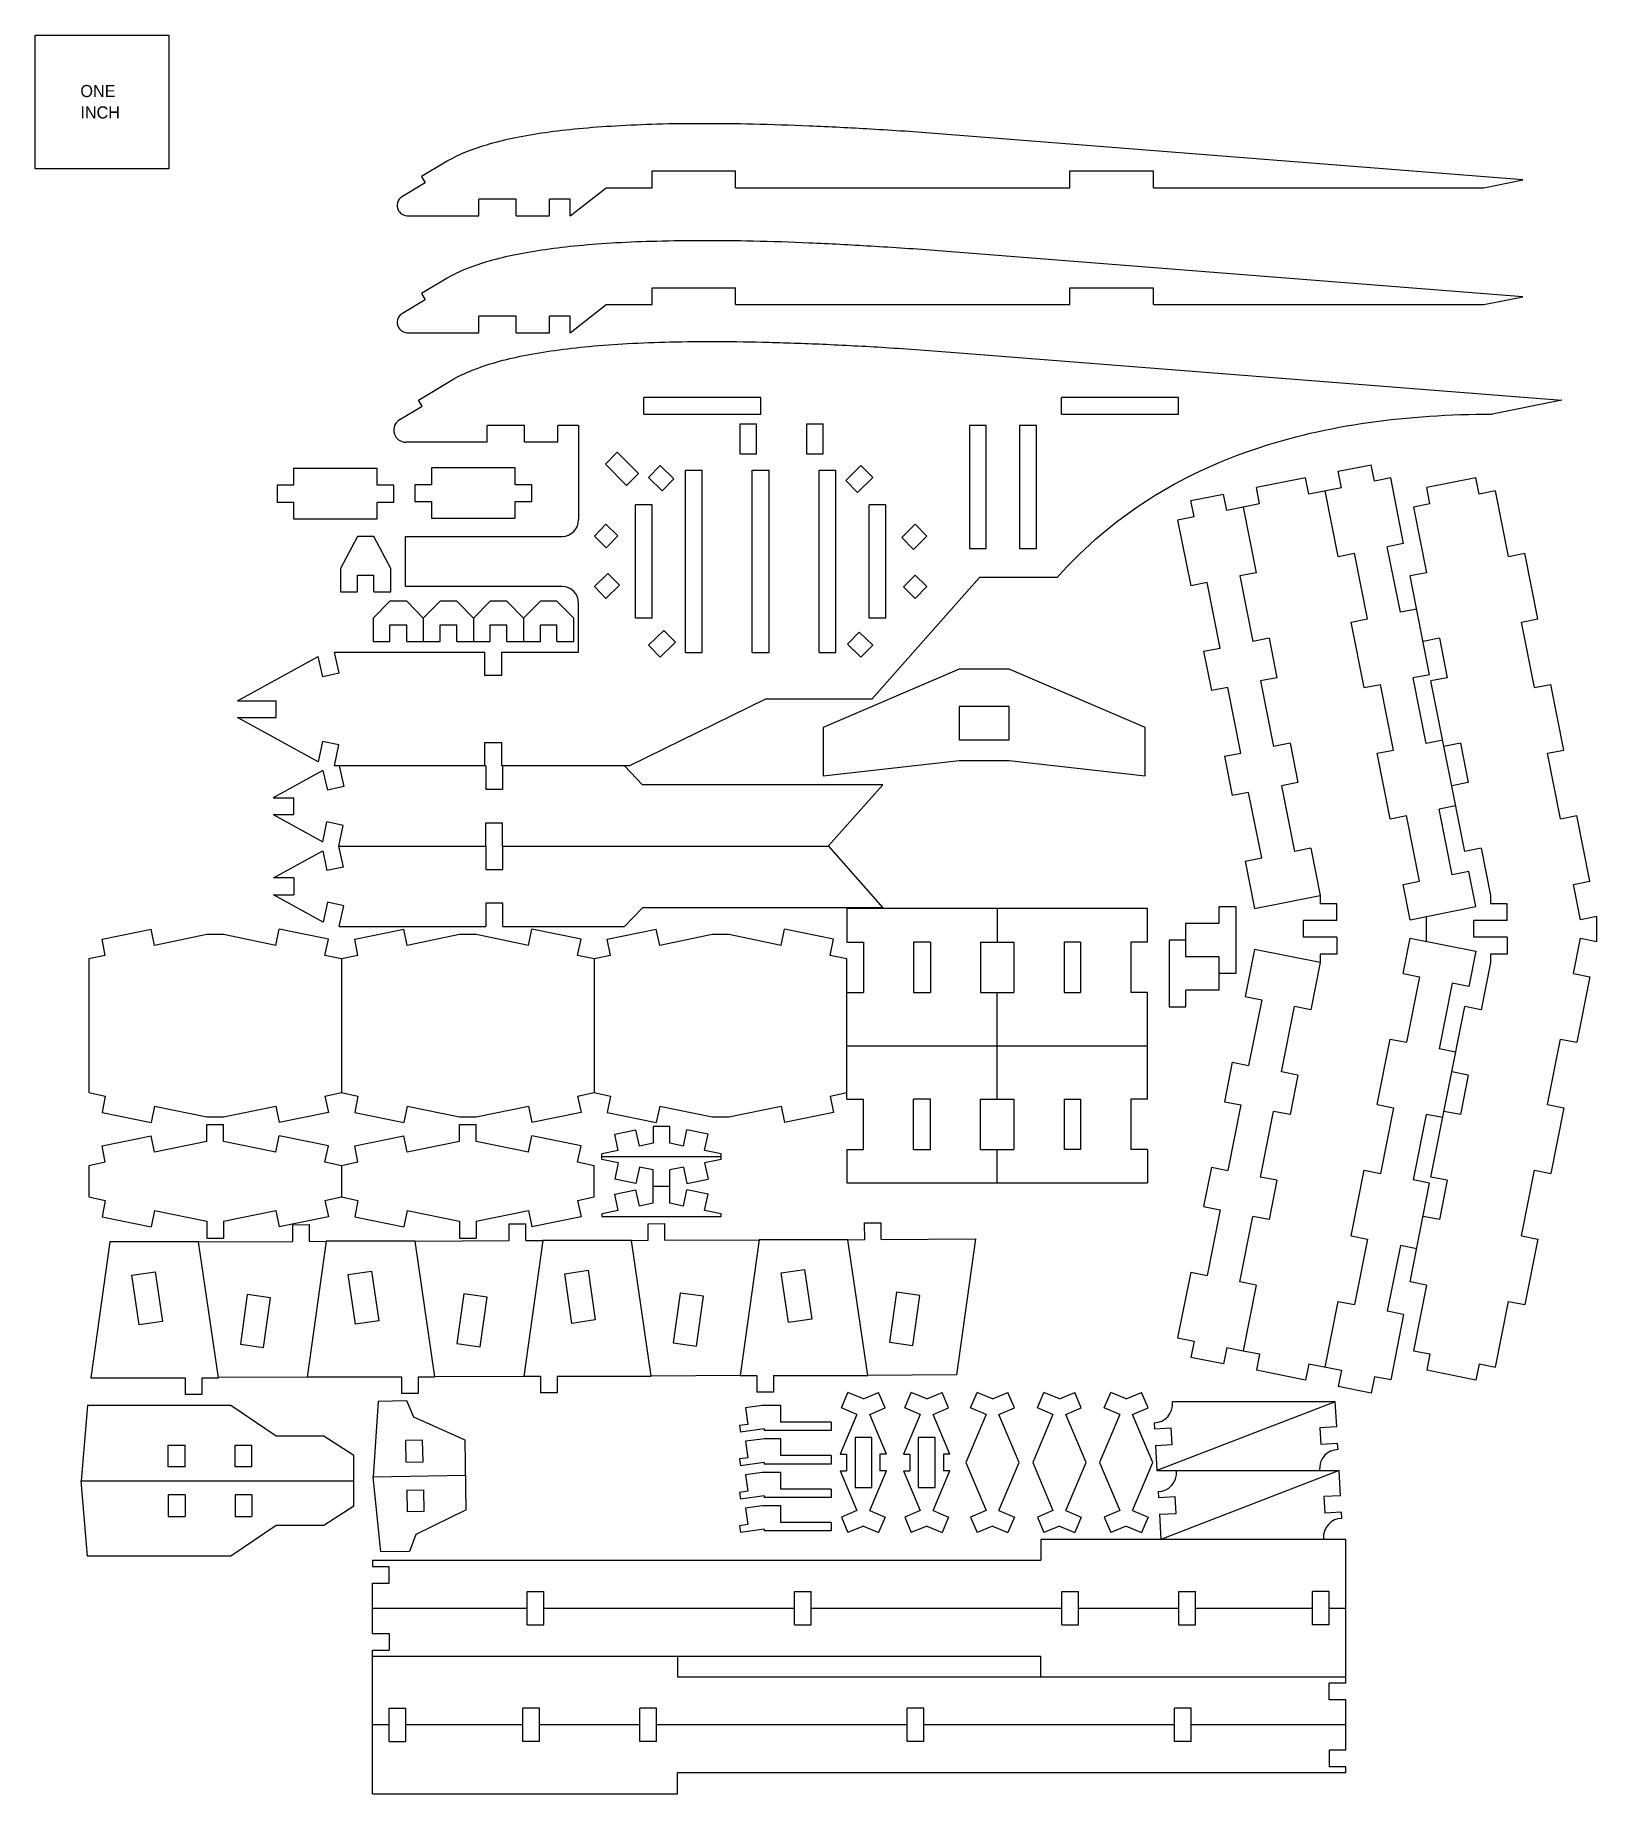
# Model space of a CAD drawing. Header units: inches. Extents: x -247 to 805, y -194 to 990.
import ezdxf

# ---------------------------------------------------------------- set-up
doc = ezdxf.new("R2010")
doc.units = ezdxf.units.IN
doc.header["$MEASUREMENT"] = 0
doc.layers.add('Capa 1', color=7, linetype='Continuous')

# ---------------------------------------------------------------- blocks, each defined once
blk = doc.blocks.new('block 3')
at = {"layer": 'Capa 1', "color": 7, "lineweight": 25, "true_color": 0xffffff}
blk.add_lwpolyline([(-211.3, -34.1), (-215.5, 16.6)], dxfattribs=at)
blk = doc.blocks.new('block 4')
at = {"layer": 'Capa 1', "color": 7, "lineweight": 25, "true_color": 0xffffff}
blk.add_lwpolyline([(-210.4, 367.9), (-210.4, 277.9)], dxfattribs=at)
blk = doc.blocks.new('block 5')
at = {"layer": 'Capa 1', "color": 7, "lineweight": 25, "true_color": 0xffffff}
blk.add_lwpolyline([(-210.4, 228.7), (-210.4, 207.7)], dxfattribs=at)
blk = doc.blocks.new('block 6')
at = {"layer": 'Capa 1', "color": 7, "lineweight": 25, "true_color": 0xffffff}
blk.add_lwpolyline([(-211.3, 67.2), (-215.5, 16.6)], dxfattribs=at)
blk = doc.blocks.new('block 7')
at = {"layer": 'Capa 1', "color": 7, "lineweight": 25, "true_color": 0xffffff}
blk.add_lwpolyline([(-196.3, 177.4), (-209, 86)], dxfattribs=at)
blk = doc.blocks.new('block 8')
at = {"layer": 'Capa 1', "color": 7, "lineweight": 25, "true_color": 0xffffff}
blk.add_lwpolyline([(-199.3, 275.6), (-201.5, 264.6)], dxfattribs=at)
blk = doc.blocks.new('block 9')
at = {"layer": 'Capa 1', "color": 7, "lineweight": 25, "true_color": 0xffffff}
blk.add_lwpolyline([(-199.3, 205.4), (-201.5, 194.3)], dxfattribs=at)
blk = doc.blocks.new('block 10')
at = {"layer": 'Capa 1', "color": 7, "lineweight": 25, "true_color": 0xffffff}
blk.add_lwpolyline([(-166.2, 268.8), (-168.5, 257.8)], dxfattribs=at)
blk = doc.blocks.new('block 11')
at = {"layer": 'Capa 1', "color": 7, "lineweight": 25, "true_color": 0xffffff}
blk.add_lwpolyline([(-166.2, 198.6), (-168.5, 187.5)], dxfattribs=at)
blk = doc.blocks.new('block 12')
at = {"layer": 'Capa 1', "color": 7, "lineweight": 25, "true_color": 0xffffff}
blk.add_lwpolyline([(-199.3, 231), (-201.5, 242)], dxfattribs=at)
blk = doc.blocks.new('block 13')
at = {"layer": 'Capa 1', "color": 7, "lineweight": 25, "true_color": 0xffffff}
blk.add_lwpolyline([(-176.6, 121.6), (-181.4, 155)], dxfattribs=at)
blk = doc.blocks.new('block 14')
at = {"layer": 'Capa 1', "color": 7, "lineweight": 25, "true_color": 0xffffff}
blk.add_lwpolyline([(-165.7, 157.3), (-160.8, 123.9)], dxfattribs=at)
blk = doc.blocks.new('block 15')
at = {"layer": 'Capa 1', "color": 7, "lineweight": 25, "true_color": 0xffffff}
blk.add_lwpolyline([(-156.9, 7.1), (-156.9, -7.4)], dxfattribs=at)
blk = doc.blocks.new('block 16')
at = {"layer": 'Capa 1', "color": 7, "lineweight": 25, "true_color": 0xffffff}
blk.add_lwpolyline([(-156.9, 26), (-156.9, 40.5)], dxfattribs=at)
blk = doc.blocks.new('block 17')
at = {"layer": 'Capa 1', "color": 7, "lineweight": 25, "true_color": 0xffffff}
blk.add_lwpolyline([(-145.6, 86), (-145.6, 74.8)], dxfattribs=at)
blk = doc.blocks.new('block 18')
at = {"layer": 'Capa 1', "color": 7, "lineweight": 25, "true_color": 0xffffff}
blk.add_lwpolyline([(-145.6, 7.1), (-145.6, -7.4)], dxfattribs=at)
blk = doc.blocks.new('block 19')
at = {"layer": 'Capa 1', "color": 7, "lineweight": 25, "true_color": 0xffffff}
blk.add_lwpolyline([(-145.6, 26), (-145.6, 40.5)], dxfattribs=at)
blk = doc.blocks.new('block 20')
at = {"layer": 'Capa 1', "color": 7, "lineweight": 25, "true_color": 0xffffff}
blk.add_lwpolyline([(-134.4, 86), (-134.4, 74.8)], dxfattribs=at)
blk = doc.blocks.new('block 21')
at = {"layer": 'Capa 1', "color": 7, "lineweight": 25, "true_color": 0xffffff}
blk.add_lwpolyline([(-199.3, 370.2), (-201.5, 381.2)], dxfattribs=at)
blk = doc.blocks.new('block 22')
at = {"layer": 'Capa 1', "color": 7, "lineweight": 25, "true_color": 0xffffff}
blk.add_lwpolyline([(-166.2, 237.8), (-168.5, 248.9)], dxfattribs=at)
blk = doc.blocks.new('block 23')
at = {"layer": 'Capa 1', "color": 7, "lineweight": 25, "true_color": 0xffffff}
blk.add_lwpolyline([(-123.1, 86), (-136.5, 177.4)], dxfattribs=at)
blk = doc.blocks.new('block 24')
at = {"layer": 'Capa 1', "color": 7, "lineweight": 25, "true_color": 0xffffff}
blk.add_lwpolyline([(-131, 191.3), (-131, 180)], dxfattribs=at)
blk = doc.blocks.new('block 25')
at = {"layer": 'Capa 1', "color": 7, "lineweight": 25, "true_color": 0xffffff}
blk.add_lwpolyline([(-131, 245.1), (-131, 256.4)], dxfattribs=at)
blk = doc.blocks.new('block 26')
at = {"layer": 'Capa 1', "color": 7, "lineweight": 25, "true_color": 0xffffff}
blk.add_lwpolyline([(-119.7, 191.3), (-119.7, 180)], dxfattribs=at)
blk = doc.blocks.new('block 27')
at = {"layer": 'Capa 1', "color": 7, "lineweight": 25, "true_color": 0xffffff}
blk.add_lwpolyline([(-119.7, 245.1), (-119.7, 256.4)], dxfattribs=at)
blk = doc.blocks.new('block 28')
at = {"layer": 'Capa 1', "color": 7, "lineweight": 25, "true_color": 0xffffff}
blk.add_lwpolyline([(-111.9, 7.1), (-111.9, -7.4)], dxfattribs=at)
blk = doc.blocks.new('block 29')
at = {"layer": 'Capa 1', "color": 7, "lineweight": 25, "true_color": 0xffffff}
blk.add_lwpolyline([(-111.9, 26), (-111.9, 40.5)], dxfattribs=at)
blk = doc.blocks.new('block 30')
at = {"layer": 'Capa 1', "color": 7, "lineweight": 25, "true_color": 0xffffff}
blk.add_lwpolyline([(-84.5, 377), (-82.2, 388)], dxfattribs=at)
blk = doc.blocks.new('block 31')
at = {"layer": 'Capa 1', "color": 7, "lineweight": 25, "true_color": 0xffffff}
blk.add_lwpolyline([(-166.2, 377), (-168.5, 388)], dxfattribs=at)
blk = doc.blocks.new('block 32')
at = {"layer": 'Capa 1', "color": 7, "lineweight": 25, "true_color": 0xffffff}
blk.add_lwpolyline([(-100.6, 7.1), (-100.6, -7.4)], dxfattribs=at)
blk = doc.blocks.new('block 33')
at = {"layer": 'Capa 1', "color": 7, "lineweight": 25, "true_color": 0xffffff}
blk.add_lwpolyline([(-100.6, 26), (-100.6, 40.5)], dxfattribs=at)
blk = doc.blocks.new('block 34')
at = {"layer": 'Capa 1', "color": 7, "lineweight": 25, "true_color": 0xffffff}
blk.add_lwpolyline([(-103.8, 142), (-108.4, 108.5)], dxfattribs=at)
blk = doc.blocks.new('block 35')
at = {"layer": 'Capa 1', "color": 7, "lineweight": 25, "true_color": 0xffffff}
blk.add_lwpolyline([(-92.7, 106.3), (-88, 139.8)], dxfattribs=at)
blk = doc.blocks.new('block 36')
at = {"layer": 'Capa 1', "color": 7, "lineweight": 25, "true_color": 0xffffff}
blk.add_lwpolyline([(-84.5, 237.8), (-82.2, 248.9)], dxfattribs=at)
blk = doc.blocks.new('block 37')
at = {"layer": 'Capa 1', "color": 7, "lineweight": 25, "true_color": 0xffffff}
blk.add_lwpolyline([(-51.4, 370.2), (-49.1, 381.2)], dxfattribs=at)
blk = doc.blocks.new('block 38')
at = {"layer": 'Capa 1', "color": 7, "lineweight": 25, "true_color": 0xffffff}
blk.add_lwpolyline([(-32, 33.7), (-52.2, 46.6)], dxfattribs=at)
blk = doc.blocks.new('block 39')
at = {"layer": 'Capa 1', "color": 7, "lineweight": 25, "true_color": 0xffffff}
blk.add_lwpolyline([(-84.3, 46.6), (-114.9, 67.2)], dxfattribs=at)
blk = doc.blocks.new('block 40')
at = {"layer": 'Capa 1', "color": 7, "lineweight": 25, "true_color": 0xffffff}
blk.add_lwpolyline([(-84.5, 198.6), (-82.2, 187.5)], dxfattribs=at)
blk = doc.blocks.new('block 41')
at = {"layer": 'Capa 1', "color": 7, "lineweight": 25, "true_color": 0xffffff}
blk.add_lwpolyline([(-73, 177.8), (-73.1, 189)], dxfattribs=at)
blk = doc.blocks.new('block 42')
at = {"layer": 'Capa 1', "color": 7, "lineweight": 25, "true_color": 0xffffff}
blk.add_lwpolyline([(-61.8, 177.8), (-61.9, 189.1)], dxfattribs=at)
blk = doc.blocks.new('block 43')
at = {"layer": 'Capa 1', "color": 7, "lineweight": 25, "true_color": 0xffffff}
blk.add_lwpolyline([(-51.4, 231), (-49.1, 242)], dxfattribs=at)
blk = doc.blocks.new('block 44')
at = {"layer": 'Capa 1', "color": 7, "lineweight": 25, "true_color": 0xffffff}
blk.add_lwpolyline([(5.4, -30.9), (-13.9, -31.2)], dxfattribs=at)
blk = doc.blocks.new('block 45')
at = {"layer": 'Capa 1', "color": 7, "lineweight": 25, "true_color": 0xffffff}
blk.add_lwpolyline([(-114.9, -34.1), (-211.3, -34.1)], dxfattribs=at)
blk = doc.blocks.new('block 46')
at = {"layer": 'Capa 1', "color": 7, "lineweight": 25, "true_color": 0xffffff}
blk.add_lwpolyline([(-52.2, -13.5), (-84.3, -13.5)], dxfattribs=at)
blk = doc.blocks.new('block 47')
at = {"layer": 'Capa 1', "color": 7, "lineweight": 25, "true_color": 0xffffff}
blk.add_lwpolyline([(-84.5, 268.8), (-82.2, 257.8)], dxfattribs=at)
blk = doc.blocks.new('block 48')
at = {"layer": 'Capa 1', "color": 7, "lineweight": 25, "true_color": 0xffffff}
blk.add_lwpolyline([(-13.9, -31.2), (-19, 19.4)], dxfattribs=at)
blk = doc.blocks.new('block 49')
at = {"layer": 'Capa 1', "color": 7, "lineweight": 25, "true_color": 0xffffff}
blk.add_lwpolyline([(-40.3, 367.9), (-40.3, 277.9)], dxfattribs=at)
blk = doc.blocks.new('block 50')
at = {"layer": 'Capa 1', "color": 7, "lineweight": 25, "true_color": 0xffffff}
blk.add_lwpolyline([(-40.3, 228.7), (-40.3, 207.7)], dxfattribs=at)
blk = doc.blocks.new('block 51')
at = {"layer": 'Capa 1', "color": 7, "lineweight": 25, "true_color": 0xffffff}
blk.add_lwpolyline([(-32, -0.5), (-32, 33.7)], dxfattribs=at)
blk = doc.blocks.new('block 52')
at = {"layer": 'Capa 1', "color": 7, "lineweight": 25, "true_color": 0xffffff}
blk.add_lwpolyline([(-50.5, 177.9), (-63.3, 86.4)], dxfattribs=at)
blk = doc.blocks.new('block 53')
at = {"layer": 'Capa 1', "color": 7, "lineweight": 25, "true_color": 0xffffff}
blk.add_lwpolyline([(-29.2, 275.6), (-31.4, 264.6)], dxfattribs=at)
blk = doc.blocks.new('block 54')
at = {"layer": 'Capa 1', "color": 7, "lineweight": 25, "true_color": 0xffffff}
blk.add_lwpolyline([(-29.2, 205.4), (-31.4, 194.3)], dxfattribs=at)
blk = doc.blocks.new('block 55')
at = {"layer": 'Capa 1', "color": 7, "lineweight": 25, "true_color": 0xffffff}
blk.add_lwpolyline([(15.1, -4), (3.9, -4.2)], dxfattribs=at)
blk = doc.blocks.new('block 56')
at = {"layer": 'Capa 1', "color": 7, "lineweight": 25, "true_color": 0xffffff}
blk.add_lwpolyline([(3.6, 10.3), (14.9, 10.5)], dxfattribs=at)
blk = doc.blocks.new('block 57')
at = {"layer": 'Capa 1', "color": 7, "lineweight": 25, "true_color": 0xffffff}
blk.add_lwpolyline([(-156.9, -7.4), (-145.6, -7.4)], dxfattribs=at)
blk = doc.blocks.new('block 58')
at = {"layer": 'Capa 1', "color": 7, "lineweight": 25, "true_color": 0xffffff}
blk.add_lwpolyline([(-111.9, -7.4), (-100.6, -7.4)], dxfattribs=at)
blk = doc.blocks.new('block 59')
at = {"layer": 'Capa 1', "color": 7, "lineweight": 25, "true_color": 0xffffff}
blk.add_lwpolyline([(-100.6, 7.1), (-111.9, 7.1)], dxfattribs=at)
blk = doc.blocks.new('block 60')
at = {"layer": 'Capa 1', "color": 7, "lineweight": 25, "true_color": 0xffffff}
blk.add_lwpolyline([(-145.6, 7.1), (-156.9, 7.1)], dxfattribs=at)
blk = doc.blocks.new('block 61')
at = {"layer": 'Capa 1', "color": 7, "lineweight": 25, "true_color": 0xffffff}
blk.add_lwpolyline([(-215.5, 16.6), (-32, 16.6)], dxfattribs=at)
blk = doc.blocks.new('block 62')
at = {"layer": 'Capa 1', "color": 7, "lineweight": 25, "true_color": 0xffffff}
blk.add_lwpolyline([(42.9, 43.9), (8.4, 59.4)], dxfattribs=at)
blk = doc.blocks.new('block 63')
at = {"layer": 'Capa 1', "color": 7, "lineweight": 25, "true_color": 0xffffff}
blk.add_lwpolyline([(8.4, 59.4), (3.7, 70.5)], dxfattribs=at)
blk = doc.blocks.new('block 64')
at = {"layer": 'Capa 1', "color": 7, "lineweight": 25, "true_color": 0xffffff}
blk.add_lwpolyline([(-51.4, 205.4), (-49.1, 194.3)], dxfattribs=at)
blk = doc.blocks.new('block 65')
at = {"layer": 'Capa 1', "color": 7, "lineweight": 25, "true_color": 0xffffff}
blk.add_lwpolyline([(-51.4, 275.6), (-49.1, 264.6)], dxfattribs=at)
blk = doc.blocks.new('block 66')
at = {"layer": 'Capa 1', "color": 7, "lineweight": 25, "true_color": 0xffffff}
blk.add_lwpolyline([(-30.8, 122.1), (-35.7, 155.5)], dxfattribs=at)
blk = doc.blocks.new('block 67')
at = {"layer": 'Capa 1', "color": 7, "lineweight": 25, "true_color": 0xffffff}
blk.add_lwpolyline([(-20, 157.8), (-15.1, 124.4)], dxfattribs=at)
blk = doc.blocks.new('block 68')
at = {"layer": 'Capa 1', "color": 7, "lineweight": 25, "true_color": 0xffffff}
blk.add_lwpolyline([(3.6, 10.3), (3.9, -4.2)], dxfattribs=at)
blk = doc.blocks.new('block 69')
at = {"layer": 'Capa 1', "color": 7, "lineweight": 25, "true_color": 0xffffff}
blk.add_lwpolyline([(3.3, 29.2), (3.1, 43.7)], dxfattribs=at)
blk = doc.blocks.new('block 70')
at = {"layer": 'Capa 1', "color": 7, "lineweight": 25, "true_color": 0xffffff}
blk.add_lwpolyline([(0.1, 86.5), (0.1, 75.3)], dxfattribs=at)
blk = doc.blocks.new('block 71')
at = {"layer": 'Capa 1', "color": 7, "lineweight": 25, "true_color": 0xffffff}
blk.add_lwpolyline([(-15.6, 70.1), (-19, 19.4)], dxfattribs=at)
blk = doc.blocks.new('block 72')
at = {"layer": 'Capa 1', "color": 7, "lineweight": 25, "true_color": 0xffffff}
blk.add_lwpolyline([(3.9, 268.8), (1.6, 257.8)], dxfattribs=at)
blk = doc.blocks.new('block 73')
at = {"layer": 'Capa 1', "color": 7, "lineweight": 25, "true_color": 0xffffff}
blk.add_lwpolyline([(3.9, 198.6), (1.6, 187.5)], dxfattribs=at)
blk = doc.blocks.new('block 74')
at = {"layer": 'Capa 1', "color": 7, "lineweight": 25, "true_color": 0xffffff}
blk.add_lwpolyline([(-19, 19.4), (43.3, 20.5)], dxfattribs=at)
blk = doc.blocks.new('block 75')
at = {"layer": 'Capa 1', "color": 7, "lineweight": 25, "true_color": 0xffffff}
blk.add_lwpolyline([(3.3, 29.2), (14.6, 29.4)], dxfattribs=at)
blk = doc.blocks.new('block 76')
at = {"layer": 'Capa 1', "color": 7, "lineweight": 25, "true_color": 0xffffff}
blk.add_lwpolyline([(14.3, 43.9), (3.1, 43.7)], dxfattribs=at)
blk = doc.blocks.new('block 77')
at = {"layer": 'Capa 1', "color": 7, "lineweight": 25, "true_color": 0xffffff}
blk.add_lwpolyline([(-100.6, 26), (-111.9, 26)], dxfattribs=at)
blk = doc.blocks.new('block 78')
at = {"layer": 'Capa 1', "color": 7, "lineweight": 25, "true_color": 0xffffff}
blk.add_lwpolyline([(-145.6, 26), (-156.9, 26)], dxfattribs=at)
blk = doc.blocks.new('block 79')
at = {"layer": 'Capa 1', "color": 7, "lineweight": 25, "true_color": 0xffffff}
blk.add_lwpolyline([(-156.9, 40.5), (-145.6, 40.5)], dxfattribs=at)
blk = doc.blocks.new('block 80')
at = {"layer": 'Capa 1', "color": 7, "lineweight": 25, "true_color": 0xffffff}
blk.add_lwpolyline([(-111.9, 40.5), (-100.6, 40.5)], dxfattribs=at)
blk = doc.blocks.new('block 81')
at = {"layer": 'Capa 1', "color": 7, "lineweight": 25, "true_color": 0xffffff}
blk.add_lwpolyline([(-52.2, 46.6), (-84.3, 46.6)], dxfattribs=at)
blk = doc.blocks.new('block 82')
at = {"layer": 'Capa 1', "color": 7, "lineweight": 25, "true_color": 0xffffff}
blk.add_lwpolyline([(-29.2, 231), (-31.4, 242)], dxfattribs=at)
blk = doc.blocks.new('block 83')
at = {"layer": 'Capa 1', "color": 7, "lineweight": 25, "true_color": 0xffffff}
blk.add_lwpolyline([(14.9, 10.5), (15.1, -4)], dxfattribs=at)
blk = doc.blocks.new('block 84')
at = {"layer": 'Capa 1', "color": 7, "lineweight": 25, "true_color": 0xffffff}
blk.add_lwpolyline([(14.6, 29.4), (14.3, 43.9)], dxfattribs=at)
blk = doc.blocks.new('block 85')
at = {"layer": 'Capa 1', "color": 7, "lineweight": 25, "true_color": 0xffffff}
blk.add_lwpolyline([(11.3, 86.5), (11.3, 75.3)], dxfattribs=at)
blk = doc.blocks.new('block 86')
at = {"layer": 'Capa 1', "color": 7, "lineweight": 25, "true_color": 0xffffff}
blk.add_lwpolyline([(3.7, 70.5), (-15.6, 70.1)], dxfattribs=at)
blk = doc.blocks.new('block 87')
at = {"layer": 'Capa 1', "color": 7, "lineweight": 25, "true_color": 0xffffff}
blk.add_lwpolyline([(-114.9, 67.2), (-211.3, 67.2)], dxfattribs=at)
blk = doc.blocks.new('block 88')
at = {"layer": 'Capa 1', "color": 7, "lineweight": 25, "true_color": 0xffffff}
blk.add_lwpolyline([(-134.4, 74.8), (-145.6, 74.8)], dxfattribs=at)
blk = doc.blocks.new('block 89')
at = {"layer": 'Capa 1', "color": 7, "lineweight": 25, "true_color": 0xffffff}
blk.add_lwpolyline([(11.3, 75.3), (0.1, 75.3)], dxfattribs=at)
blk = doc.blocks.new('block 90')
at = {"layer": 'Capa 1', "color": 7, "lineweight": 25, "true_color": 0xffffff}
blk.add_lwpolyline([(-108.4, 108.5), (-92.7, 106.3)], dxfattribs=at)
blk = doc.blocks.new('block 91')
at = {"layer": 'Capa 1', "color": 7, "lineweight": 25, "true_color": 0xffffff}
blk.add_lwpolyline([(-29.2, 370.2), (-31.4, 381.2)], dxfattribs=at)
blk = doc.blocks.new('block 92')
at = {"layer": 'Capa 1', "color": 7, "lineweight": 25, "true_color": 0xffffff}
blk.add_lwpolyline([(3.9, 237.8), (1.6, 248.9)], dxfattribs=at)
blk = doc.blocks.new('block 93')
at = {"layer": 'Capa 1', "color": 7, "lineweight": 25, "true_color": 0xffffff}
blk.add_lwpolyline([(22.6, 86.5), (9.3, 177.9)], dxfattribs=at)
blk = doc.blocks.new('block 94')
at = {"layer": 'Capa 1', "color": 7, "lineweight": 25, "true_color": 0xffffff}
blk.add_lwpolyline([(43.7, -2.9), (42.9, 43.9)], dxfattribs=at)
blk = doc.blocks.new('block 95')
at = {"layer": 'Capa 1', "color": 7, "lineweight": 25, "true_color": 0xffffff}
blk.add_lwpolyline([(39.1, 191.3), (39.1, 180)], dxfattribs=at)
blk = doc.blocks.new('block 96')
at = {"layer": 'Capa 1', "color": 7, "lineweight": 25, "true_color": 0xffffff}
blk.add_lwpolyline([(39.1, 245.1), (39.1, 256.4)], dxfattribs=at)
blk = doc.blocks.new('block 97')
at = {"layer": 'Capa 1', "color": 7, "lineweight": 25, "true_color": 0xffffff}
blk.add_lwpolyline([(50.4, 191.3), (50.4, 180)], dxfattribs=at)
blk = doc.blocks.new('block 98')
at = {"layer": 'Capa 1', "color": 7, "lineweight": 25, "true_color": 0xffffff}
blk.add_lwpolyline([(50.4, 245.1), (50.4, 256.4)], dxfattribs=at)
blk = doc.blocks.new('block 99')
at = {"layer": 'Capa 1', "color": 7, "lineweight": 25, "true_color": 0xffffff}
blk.add_lwpolyline([(42, 142.5), (37.3, 109)], dxfattribs=at)
blk = doc.blocks.new('block 100')
at = {"layer": 'Capa 1', "color": 7, "lineweight": 25, "true_color": 0xffffff}
blk.add_lwpolyline([(85.6, 377), (87.9, 388)], dxfattribs=at)
blk = doc.blocks.new('block 101')
at = {"layer": 'Capa 1', "color": 7, "lineweight": 25, "true_color": 0xffffff}
blk.add_lwpolyline([(373.8, 87.9), (314, 87.6)], dxfattribs=at)
blk = doc.blocks.new('block 102')
at = {"layer": 'Capa 1', "color": 7, "lineweight": 25, "true_color": 0xffffff}
blk.add_lwpolyline([(228.1, 87.4), (168.3, 87.1)], dxfattribs=at)
blk = doc.blocks.new('block 103')
at = {"layer": 'Capa 1', "color": 7, "lineweight": 25, "true_color": 0xffffff}
blk.add_lwpolyline([(82.4, 86.9), (22.6, 86.6)], dxfattribs=at)
blk = doc.blocks.new('block 104')
at = {"layer": 'Capa 1', "color": 7, "lineweight": 25, "true_color": 0xffffff}
blk.add_lwpolyline([(-63.3, 86.4), (-123.1, 86.1)], dxfattribs=at)
blk = doc.blocks.new('block 105')
at = {"layer": 'Capa 1', "color": 7, "lineweight": 25, "true_color": 0xffffff}
blk.add_lwpolyline([(104.9, 75.8), (93.6, 75.8)], dxfattribs=at)
blk = doc.blocks.new('block 106')
at = {"layer": 'Capa 1', "color": 7, "lineweight": 25, "true_color": 0xffffff}
blk.add_lwpolyline([(250.6, 76.3), (239.4, 76.3)], dxfattribs=at)
blk = doc.blocks.new('block 107')
at = {"layer": 'Capa 1', "color": 7, "lineweight": 25, "true_color": 0xffffff}
blk.add_lwpolyline([(-209, 86), (-145.6, 86)], dxfattribs=at)
blk = doc.blocks.new('block 108')
at = {"layer": 'Capa 1', "color": 7, "lineweight": 25, "true_color": 0xffffff}
blk.add_lwpolyline([(-134.4, 86), (-123.1, 86)], dxfattribs=at)
blk = doc.blocks.new('block 109')
at = {"layer": 'Capa 1', "color": 7, "lineweight": 25, "true_color": 0xffffff}
blk.add_lwpolyline([(-63.3, 86.5), (0.1, 86.5)], dxfattribs=at)
blk = doc.blocks.new('block 110')
at = {"layer": 'Capa 1', "color": 7, "lineweight": 25, "true_color": 0xffffff}
blk.add_lwpolyline([(11.3, 86.5), (22.6, 86.5)], dxfattribs=at)
blk = doc.blocks.new('block 111')
at = {"layer": 'Capa 1', "color": 7, "lineweight": 25, "true_color": 0xffffff}
blk.add_lwpolyline([(82.4, 87), (93.6, 87)], dxfattribs=at)
blk = doc.blocks.new('block 112')
at = {"layer": 'Capa 1', "color": 7, "lineweight": 25, "true_color": 0xffffff}
blk.add_lwpolyline([(104.9, 87), (168.3, 87)], dxfattribs=at)
blk = doc.blocks.new('block 113')
at = {"layer": 'Capa 1', "color": 7, "lineweight": 25, "true_color": 0xffffff}
blk.add_lwpolyline([(228.1, 87.5), (239.4, 87.5)], dxfattribs=at)
blk = doc.blocks.new('block 114')
at = {"layer": 'Capa 1', "color": 7, "lineweight": 25, "true_color": 0xffffff}
blk.add_lwpolyline([(250.6, 87.5), (314, 87.5)], dxfattribs=at)
blk = doc.blocks.new('block 115')
at = {"layer": 'Capa 1', "color": 7, "lineweight": 25, "true_color": 0xffffff}
blk.add_lwpolyline([(37.3, 109), (53, 106.8)], dxfattribs=at)
blk = doc.blocks.new('block 116')
at = {"layer": 'Capa 1', "color": 7, "lineweight": 25, "true_color": 0xffffff}
blk.add_lwpolyline([(3.9, 377), (1.6, 388)], dxfattribs=at)
blk = doc.blocks.new('block 117')
at = {"layer": 'Capa 1', "color": 7, "lineweight": 25, "true_color": 0xffffff}
blk.add_lwpolyline([(72.7, 178.3), (72.6, 189.5)], dxfattribs=at)
blk = doc.blocks.new('block 118')
at = {"layer": 'Capa 1', "color": 7, "lineweight": 25, "true_color": 0xffffff}
blk.add_lwpolyline([(83.9, 178.3), (83.9, 189.6)], dxfattribs=at)
blk = doc.blocks.new('block 119')
at = {"layer": 'Capa 1', "color": 7, "lineweight": 25, "true_color": 0xffffff}
blk.add_lwpolyline([(53, 106.8), (57.7, 140.3)], dxfattribs=at)
blk = doc.blocks.new('block 120')
at = {"layer": 'Capa 1', "color": 7, "lineweight": 25, "true_color": 0xffffff}
blk.add_lwpolyline([(85.6, 237.8), (87.9, 248.9)], dxfattribs=at)
blk = doc.blocks.new('block 121')
at = {"layer": 'Capa 1', "color": 7, "lineweight": 25, "true_color": 0xffffff}
blk.add_lwpolyline([(118.7, 370.2), (121, 381.2)], dxfattribs=at)
blk = doc.blocks.new('block 122')
at = {"layer": 'Capa 1', "color": 7, "lineweight": 25, "true_color": 0xffffff}
blk.add_lwpolyline([(276.3, 125.4), (260.6, 123.1)], dxfattribs=at)
blk = doc.blocks.new('block 123')
at = {"layer": 'Capa 1', "color": 7, "lineweight": 25, "true_color": 0xffffff}
blk.add_lwpolyline([(130.6, 124.9), (114.9, 122.6)], dxfattribs=at)
blk = doc.blocks.new('block 124')
at = {"layer": 'Capa 1', "color": 7, "lineweight": 25, "true_color": 0xffffff}
blk.add_lwpolyline([(-88, 139.8), (-103.8, 142)], dxfattribs=at)
blk = doc.blocks.new('block 125')
at = {"layer": 'Capa 1', "color": 7, "lineweight": 25, "true_color": 0xffffff}
blk.add_lwpolyline([(183, 109.5), (198.8, 107.3)], dxfattribs=at)
blk = doc.blocks.new('block 126')
at = {"layer": 'Capa 1', "color": 7, "lineweight": 25, "true_color": 0xffffff}
blk.add_lwpolyline([(57.7, 140.3), (42, 142.5)], dxfattribs=at)
blk = doc.blocks.new('block 127')
at = {"layer": 'Capa 1', "color": 7, "lineweight": 25, "true_color": 0xffffff}
blk.add_lwpolyline([(-201.5, 194.3), (-168.5, 187.5)], dxfattribs=at)
blk = doc.blocks.new('block 128')
at = {"layer": 'Capa 1', "color": 7, "lineweight": 25, "true_color": 0xffffff}
blk.add_lwpolyline([(85.6, 198.6), (87.9, 187.5)], dxfattribs=at)
blk = doc.blocks.new('block 129')
at = {"layer": 'Capa 1', "color": 7, "lineweight": 25, "true_color": 0xffffff}
blk.add_lwpolyline([(93.6, 87), (93.6, 75.8)], dxfattribs=at)
blk = doc.blocks.new('block 130')
at = {"layer": 'Capa 1', "color": 7, "lineweight": 25, "true_color": 0xffffff}
blk.add_lwpolyline([(104.9, 87), (104.9, 75.8)], dxfattribs=at)
blk = doc.blocks.new('block 131')
at = {"layer": 'Capa 1', "color": 7, "lineweight": 25, "true_color": 0xffffff}
blk.add_lwpolyline([(95.2, 178.4), (82.4, 86.9)], dxfattribs=at)
blk = doc.blocks.new('block 132')
at = {"layer": 'Capa 1', "color": 7, "lineweight": 25, "true_color": 0xffffff}
blk.add_lwpolyline([(118.7, 231), (121, 242)], dxfattribs=at)
blk = doc.blocks.new('block 133')
at = {"layer": 'Capa 1', "color": 7, "lineweight": 25, "true_color": 0xffffff}
blk.add_lwpolyline([(9.8, -19.6), (5.4, -30.9)], dxfattribs=at)
blk = doc.blocks.new('block 134')
at = {"layer": 'Capa 1', "color": 7, "lineweight": 25, "true_color": 0xffffff}
blk.add_lwpolyline([(255.7, 156.5), (271.5, 158.8)], dxfattribs=at)
blk = doc.blocks.new('block 135')
at = {"layer": 'Capa 1', "color": 7, "lineweight": 25, "true_color": 0xffffff}
blk.add_lwpolyline([(-15.1, 124.4), (-30.8, 122.1)], dxfattribs=at)
blk = doc.blocks.new('block 136')
at = {"layer": 'Capa 1', "color": 7, "lineweight": 25, "true_color": 0xffffff}
blk.add_lwpolyline([(328.7, 110), (344.5, 107.8)], dxfattribs=at)
blk = doc.blocks.new('block 137')
at = {"layer": 'Capa 1', "color": 7, "lineweight": 25, "true_color": 0xffffff}
blk.add_lwpolyline([(203.4, 140.8), (187.7, 143)], dxfattribs=at)
blk = doc.blocks.new('block 138')
at = {"layer": 'Capa 1', "color": 7, "lineweight": 25, "true_color": 0xffffff}
blk.add_lwpolyline([(-210.4, 207.7), (-199.3, 205.4)], dxfattribs=at)
blk = doc.blocks.new('block 139')
at = {"layer": 'Capa 1', "color": 7, "lineweight": 25, "true_color": 0xffffff}
blk.add_lwpolyline([(-166.2, 198.6), (-131, 191.3)], dxfattribs=at)
blk = doc.blocks.new('block 140')
at = {"layer": 'Capa 1', "color": 7, "lineweight": 25, "true_color": 0xffffff}
blk.add_lwpolyline([(-31.4, 194.3), (1.6, 187.5)], dxfattribs=at)
blk = doc.blocks.new('block 141')
at = {"layer": 'Capa 1', "color": 7, "lineweight": 25, "true_color": 0xffffff}
blk.add_lwpolyline([(85.6, 268.8), (87.9, 257.8)], dxfattribs=at)
blk = doc.blocks.new('block 142')
at = {"layer": 'Capa 1', "color": 7, "lineweight": 25, "true_color": 0xffffff}
blk.add_lwpolyline([(114.9, 122.6), (110, 156)], dxfattribs=at)
blk = doc.blocks.new('block 143')
at = {"layer": 'Capa 1', "color": 7, "lineweight": 25, "true_color": 0xffffff}
blk.add_lwpolyline([(129.8, 367.9), (129.8, 277.9)], dxfattribs=at)
blk = doc.blocks.new('block 144')
at = {"layer": 'Capa 1', "color": 7, "lineweight": 25, "true_color": 0xffffff}
blk.add_lwpolyline([(129.8, 207.7), (129.8, 228.7)], dxfattribs=at)
blk = doc.blocks.new('block 145')
at = {"layer": 'Capa 1', "color": 7, "lineweight": 25, "true_color": 0xffffff}
blk.add_lwpolyline([(134.9, 196.3), (134.9, 194.5)], dxfattribs=at)
blk = doc.blocks.new('block 146')
at = {"layer": 'Capa 1', "color": 7, "lineweight": 25, "true_color": 0xffffff}
blk.add_lwpolyline([(134.9, 233), (134.9, 236.7)], dxfattribs=at)
blk = doc.blocks.new('block 147')
at = {"layer": 'Capa 1', "color": 7, "lineweight": 25, "true_color": 0xffffff}
blk.add_lwpolyline([(140.9, 275.6), (138.7, 264.6)], dxfattribs=at)
blk = doc.blocks.new('block 148')
at = {"layer": 'Capa 1', "color": 7, "lineweight": 25, "true_color": 0xffffff}
blk.add_lwpolyline([(146.1, 230.7), (143.8, 219.7)], dxfattribs=at)
blk = doc.blocks.new('block 149')
at = {"layer": 'Capa 1', "color": 7, "lineweight": 25, "true_color": 0xffffff}
blk.add_lwpolyline([(110, 156), (125.8, 158.3)], dxfattribs=at)
blk = doc.blocks.new('block 150')
at = {"layer": 'Capa 1', "color": 7, "lineweight": 25, "true_color": 0xffffff}
blk.add_lwpolyline([(-160.8, 123.9), (-176.6, 121.6)], dxfattribs=at)
blk = doc.blocks.new('block 151')
at = {"layer": 'Capa 1', "color": 7, "lineweight": 25, "true_color": 0xffffff}
blk.add_lwpolyline([(-35.7, 155.5), (-20, 157.8)], dxfattribs=at)
blk = doc.blocks.new('block 152')
at = {"layer": 'Capa 1', "color": 7, "lineweight": 25, "true_color": 0xffffff}
blk.add_lwpolyline([(300.7, 178.9), (312, 179)], dxfattribs=at)
blk = doc.blocks.new('block 153')
at = {"layer": 'Capa 1', "color": 7, "lineweight": 25, "true_color": 0xffffff}
blk.add_lwpolyline([(323.2, 179), (386.6, 179.4)], dxfattribs=at)
blk = doc.blocks.new('block 154')
at = {"layer": 'Capa 1', "color": 7, "lineweight": 25, "true_color": 0xffffff}
blk.add_lwpolyline([(155, 178.4), (166.2, 178.5)], dxfattribs=at)
blk = doc.blocks.new('block 155')
at = {"layer": 'Capa 1', "color": 7, "lineweight": 25, "true_color": 0xffffff}
blk.add_lwpolyline([(177.5, 178.5), (240.9, 178.9)], dxfattribs=at)
blk = doc.blocks.new('block 156')
at = {"layer": 'Capa 1', "color": 7, "lineweight": 25, "true_color": 0xffffff}
blk.add_lwpolyline([(9.3, 177.9), (72.7, 178.3)], dxfattribs=at)
blk = doc.blocks.new('block 157')
at = {"layer": 'Capa 1', "color": 7, "lineweight": 25, "true_color": 0xffffff}
blk.add_lwpolyline([(83.9, 178.3), (95.2, 178.4)], dxfattribs=at)
blk = doc.blocks.new('block 158')
at = {"layer": 'Capa 1', "color": 7, "lineweight": 25, "true_color": 0xffffff}
blk.add_lwpolyline([(-136.5, 177.4), (-73, 177.8)], dxfattribs=at)
blk = doc.blocks.new('block 159')
at = {"layer": 'Capa 1', "color": 7, "lineweight": 25, "true_color": 0xffffff}
blk.add_lwpolyline([(-61.8, 177.8), (-50.5, 177.9)], dxfattribs=at)
blk = doc.blocks.new('block 160')
at = {"layer": 'Capa 1', "color": 7, "lineweight": 25, "true_color": 0xffffff}
blk.add_lwpolyline([(-136.5, 177.4), (-196.3, 177.4)], dxfattribs=at)
blk = doc.blocks.new('block 161')
at = {"layer": 'Capa 1', "color": 7, "lineweight": 25, "true_color": 0xffffff}
blk.add_lwpolyline([(9.3, 177.9), (-50.5, 177.9)], dxfattribs=at)
blk = doc.blocks.new('block 162')
at = {"layer": 'Capa 1', "color": 7, "lineweight": 25, "true_color": 0xffffff}
blk.add_lwpolyline([(155, 178.4), (95.2, 178.4)], dxfattribs=at)
blk = doc.blocks.new('block 163')
at = {"layer": 'Capa 1', "color": 7, "lineweight": 25, "true_color": 0xffffff}
blk.add_lwpolyline([(300.7, 178.9), (240.9, 178.9)], dxfattribs=at)
blk = doc.blocks.new('block 164')
at = {"layer": 'Capa 1', "color": 7, "lineweight": 25, "true_color": 0xffffff}
blk.add_lwpolyline([(-131, 180), (-119.7, 180)], dxfattribs=at)
blk = doc.blocks.new('block 165')
at = {"layer": 'Capa 1', "color": 7, "lineweight": 25, "true_color": 0xffffff}
blk.add_lwpolyline([(39.1, 180), (50.4, 180)], dxfattribs=at)
blk = doc.blocks.new('block 166')
at = {"layer": 'Capa 1', "color": 7, "lineweight": 25, "true_color": 0xffffff}
blk.add_lwpolyline([(349.2, 141.3), (333.4, 143.5)], dxfattribs=at)
blk = doc.blocks.new('block 167')
at = {"layer": 'Capa 1', "color": 7, "lineweight": 25, "true_color": 0xffffff}
blk.add_lwpolyline([(-40.3, 207.7), (-29.2, 205.4)], dxfattribs=at)
blk = doc.blocks.new('block 168')
at = {"layer": 'Capa 1', "color": 7, "lineweight": 25, "true_color": 0xffffff}
blk.add_lwpolyline([(3.9, 198.6), (39.1, 191.3)], dxfattribs=at)
blk = doc.blocks.new('block 169')
at = {"layer": 'Capa 1', "color": 7, "lineweight": 25, "true_color": 0xffffff}
blk.add_lwpolyline([(118.7, 205.4), (121, 194.3)], dxfattribs=at)
blk = doc.blocks.new('block 170')
at = {"layer": 'Capa 1', "color": 7, "lineweight": 25, "true_color": 0xffffff}
blk.add_lwpolyline([(118.7, 275.6), (121, 264.6)], dxfattribs=at)
blk = doc.blocks.new('block 171')
at = {"layer": 'Capa 1', "color": 7, "lineweight": 25, "true_color": 0xffffff}
blk.add_lwpolyline([(125.8, 158.3), (130.6, 124.9)], dxfattribs=at)
blk = doc.blocks.new('block 172')
at = {"layer": 'Capa 1', "color": 7, "lineweight": 25, "true_color": 0xffffff}
blk.add_lwpolyline([(166.2, 178.5), (166.2, 189.7)], dxfattribs=at)
blk = doc.blocks.new('block 173')
at = {"layer": 'Capa 1', "color": 7, "lineweight": 25, "true_color": 0xffffff}
blk.add_lwpolyline([(169.5, 255), (169.5, 243.8)], dxfattribs=at)
blk = doc.blocks.new('block 174')
at = {"layer": 'Capa 1', "color": 7, "lineweight": 25, "true_color": 0xffffff}
blk.add_lwpolyline([(169.5, 203.4), (169.5, 225.9)], dxfattribs=at)
blk = doc.blocks.new('block 175')
at = {"layer": 'Capa 1', "color": 7, "lineweight": 25, "true_color": 0xffffff}
blk.add_lwpolyline([(160.3, 227.8), (158, 216.8)], dxfattribs=at)
blk = doc.blocks.new('block 176')
at = {"layer": 'Capa 1', "color": 7, "lineweight": 25, "true_color": 0xffffff}
blk.add_lwpolyline([(174, 268.8), (171.7, 257.8)], dxfattribs=at)
blk = doc.blocks.new('block 177')
at = {"layer": 'Capa 1', "color": 7, "lineweight": 25, "true_color": 0xffffff}
blk.add_lwpolyline([(169.5, 203.4), (160.3, 201.5)], dxfattribs=at)
blk = doc.blocks.new('block 178')
at = {"layer": 'Capa 1', "color": 7, "lineweight": 25, "true_color": 0xffffff}
blk.add_lwpolyline([(146.1, 198.6), (134.9, 196.3)], dxfattribs=at)
blk = doc.blocks.new('block 179')
at = {"layer": 'Capa 1', "color": 7, "lineweight": 25, "true_color": 0xffffff}
blk.add_lwpolyline([(121, 194.3), (87.9, 187.5)], dxfattribs=at)
blk = doc.blocks.new('block 180')
at = {"layer": 'Capa 1', "color": 7, "lineweight": 25, "true_color": 0xffffff}
blk.add_lwpolyline([(192.3, 216.8), (206.5, 219.7)], dxfattribs=at)
blk = doc.blocks.new('block 181')
at = {"layer": 'Capa 1', "color": 7, "lineweight": 25, "true_color": 0xffffff}
blk.add_lwpolyline([(143.8, 209.6), (158, 212.5)], dxfattribs=at)
blk = doc.blocks.new('block 182')
at = {"layer": 'Capa 1', "color": 7, "lineweight": 25, "true_color": 0xffffff}
blk.add_lwpolyline([(50.4, 191.3), (85.6, 198.6)], dxfattribs=at)
blk = doc.blocks.new('block 183')
at = {"layer": 'Capa 1', "color": 7, "lineweight": 25, "true_color": 0xffffff}
blk.add_lwpolyline([(118.7, 205.4), (129.8, 207.7)], dxfattribs=at)
blk = doc.blocks.new('block 184')
at = {"layer": 'Capa 1', "color": 7, "lineweight": 25, "true_color": 0xffffff}
blk.add_lwpolyline([(-181.4, 155), (-165.7, 157.3)], dxfattribs=at)
blk = doc.blocks.new('block 185')
at = {"layer": 'Capa 1', "color": 7, "lineweight": 25, "true_color": 0xffffff}
blk.add_lwpolyline([(311.9, 190.2), (323.1, 190.3)], dxfattribs=at)
blk = doc.blocks.new('block 186')
at = {"layer": 'Capa 1', "color": 7, "lineweight": 25, "true_color": 0xffffff}
blk.add_lwpolyline([(166.2, 189.7), (177.4, 189.8)], dxfattribs=at)
blk = doc.blocks.new('block 187')
at = {"layer": 'Capa 1', "color": 7, "lineweight": 25, "true_color": 0xffffff}
blk.add_lwpolyline([(72.6, 189.5), (83.9, 189.6)], dxfattribs=at)
blk = doc.blocks.new('block 188')
at = {"layer": 'Capa 1', "color": 7, "lineweight": 25, "true_color": 0xffffff}
blk.add_lwpolyline([(-73.1, 189), (-61.9, 189.1)], dxfattribs=at)
blk = doc.blocks.new('block 189')
at = {"layer": 'Capa 1', "color": 7, "lineweight": 25, "true_color": 0xffffff}
blk.add_lwpolyline([(134.9, 194.5), (215.4, 194.5)], dxfattribs=at)
blk = doc.blocks.new('block 190')
at = {"layer": 'Capa 1', "color": 7, "lineweight": 25, "true_color": 0xffffff}
blk.add_lwpolyline([(180.8, 214.7), (169.5, 214.7)], dxfattribs=at)
blk = doc.blocks.new('block 191')
at = {"layer": 'Capa 1', "color": 7, "lineweight": 25, "true_color": 0xffffff}
blk.add_lwpolyline([(-40.3, 228.7), (-51.4, 231)], dxfattribs=at)
blk = doc.blocks.new('block 192')
at = {"layer": 'Capa 1', "color": 7, "lineweight": 25, "true_color": 0xffffff}
blk.add_lwpolyline([(-84.5, 237.8), (-119.7, 245.1)], dxfattribs=at)
blk = doc.blocks.new('block 193')
at = {"layer": 'Capa 1', "color": 7, "lineweight": 25, "true_color": 0xffffff}
blk.add_lwpolyline([(-201.5, 264.6), (-168.5, 257.8)], dxfattribs=at)
blk = doc.blocks.new('block 194')
at = {"layer": 'Capa 1', "color": 7, "lineweight": 25, "true_color": 0xffffff}
blk.add_lwpolyline([(-49.1, 242), (-82.2, 248.9)], dxfattribs=at)
blk = doc.blocks.new('block 195')
at = {"layer": 'Capa 1', "color": 7, "lineweight": 25, "true_color": 0xffffff}
blk.add_lwpolyline([(-210.4, 277.9), (-199.3, 275.6)], dxfattribs=at)
blk = doc.blocks.new('block 196')
at = {"layer": 'Capa 1', "color": 7, "lineweight": 25, "true_color": 0xffffff}
blk.add_lwpolyline([(-166.2, 268.8), (-131, 261.5)], dxfattribs=at)
blk = doc.blocks.new('block 197')
at = {"layer": 'Capa 1', "color": 7, "lineweight": 25, "true_color": 0xffffff}
blk.add_lwpolyline([(215.4, 196.3), (204.2, 198.6)], dxfattribs=at)
blk = doc.blocks.new('block 198')
at = {"layer": 'Capa 1', "color": 7, "lineweight": 25, "true_color": 0xffffff}
blk.add_lwpolyline([(190, 201.5), (180.8, 203.4)], dxfattribs=at)
blk = doc.blocks.new('block 199')
at = {"layer": 'Capa 1', "color": 7, "lineweight": 25, "true_color": 0xffffff}
blk.add_lwpolyline([(146.1, 198.6), (143.8, 209.6)], dxfattribs=at)
blk = doc.blocks.new('block 200')
at = {"layer": 'Capa 1', "color": 7, "lineweight": 25, "true_color": 0xffffff}
blk.add_lwpolyline([(146.1, 239), (143.8, 250)], dxfattribs=at)
blk = doc.blocks.new('block 201')
at = {"layer": 'Capa 1', "color": 7, "lineweight": 25, "true_color": 0xffffff}
blk.add_lwpolyline([(160.3, 201.5), (158, 212.5)], dxfattribs=at)
blk = doc.blocks.new('block 202')
at = {"layer": 'Capa 1', "color": 7, "lineweight": 25, "true_color": 0xffffff}
blk.add_lwpolyline([(160.3, 241.9), (158, 252.9)], dxfattribs=at)
blk = doc.blocks.new('block 203')
at = {"layer": 'Capa 1', "color": 7, "lineweight": 25, "true_color": 0xffffff}
blk.add_lwpolyline([(168.3, 87), (155, 178.4)], dxfattribs=at)
blk = doc.blocks.new('block 204')
at = {"layer": 'Capa 1', "color": 7, "lineweight": 25, "true_color": 0xffffff}
blk.add_lwpolyline([(177.5, 178.5), (177.4, 189.8)], dxfattribs=at)
blk = doc.blocks.new('block 205')
at = {"layer": 'Capa 1', "color": 7, "lineweight": 25, "true_color": 0xffffff}
blk.add_lwpolyline([(180.8, 203.4), (180.8, 225.9)], dxfattribs=at)
blk = doc.blocks.new('block 206')
at = {"layer": 'Capa 1', "color": 7, "lineweight": 25, "true_color": 0xffffff}
blk.add_lwpolyline([(180.8, 243.8), (180.8, 255)], dxfattribs=at)
blk = doc.blocks.new('block 207')
at = {"layer": 'Capa 1', "color": 7, "lineweight": 25, "true_color": 0xffffff}
blk.add_lwpolyline([(187.7, 143), (183, 109.5)], dxfattribs=at)
blk = doc.blocks.new('block 208')
at = {"layer": 'Capa 1', "color": 7, "lineweight": 25, "true_color": 0xffffff}
blk.add_lwpolyline([(190, 241.9), (192.3, 252.9)], dxfattribs=at)
blk = doc.blocks.new('block 209')
at = {"layer": 'Capa 1', "color": 7, "lineweight": 25, "true_color": 0xffffff}
blk.add_lwpolyline([(190, 201.5), (192.3, 212.5)], dxfattribs=at)
blk = doc.blocks.new('block 210')
at = {"layer": 'Capa 1', "color": 7, "lineweight": 25, "true_color": 0xffffff}
blk.add_lwpolyline([(204.2, 239), (206.5, 250)], dxfattribs=at)
blk = doc.blocks.new('block 211')
at = {"layer": 'Capa 1', "color": 7, "lineweight": 25, "true_color": 0xffffff}
blk.add_lwpolyline([(204.2, 198.6), (206.5, 209.6)], dxfattribs=at)
blk = doc.blocks.new('block 212')
at = {"layer": 'Capa 1', "color": 7, "lineweight": 25, "true_color": 0xffffff}
blk.add_lwpolyline([(-84.3, -13.5), (-114.9, -34.1)], dxfattribs=at)
blk = doc.blocks.new('block 213')
at = {"layer": 'Capa 1', "color": 7, "lineweight": 25, "true_color": 0xffffff}
blk.add_lwpolyline([(215.4, 233), (204.2, 230.7)], dxfattribs=at)
blk = doc.blocks.new('block 214')
at = {"layer": 'Capa 1', "color": 7, "lineweight": 25, "true_color": 0xffffff}
blk.add_lwpolyline([(190, 227.8), (180.8, 225.9)], dxfattribs=at)
blk = doc.blocks.new('block 215')
at = {"layer": 'Capa 1', "color": 7, "lineweight": 25, "true_color": 0xffffff}
blk.add_lwpolyline([(-49.1, 194.3), (-82.2, 187.5)], dxfattribs=at)
blk = doc.blocks.new('block 216')
at = {"layer": 'Capa 1', "color": 7, "lineweight": 25, "true_color": 0xffffff}
blk.add_lwpolyline([(291.1, 264.6), (258, 257.8)], dxfattribs=at)
blk = doc.blocks.new('block 217')
at = {"layer": 'Capa 1', "color": 7, "lineweight": 25, "true_color": 0xffffff}
blk.add_lwpolyline([(169.5, 243.8), (160.3, 241.9)], dxfattribs=at)
blk = doc.blocks.new('block 218')
at = {"layer": 'Capa 1', "color": 7, "lineweight": 25, "true_color": 0xffffff}
blk.add_lwpolyline([(146.1, 239), (134.9, 236.7)], dxfattribs=at)
blk = doc.blocks.new('block 219')
at = {"layer": 'Capa 1', "color": 7, "lineweight": 25, "true_color": 0xffffff}
blk.add_lwpolyline([(299.9, 217.1), (502.4, 217.1)], dxfattribs=at)
blk = doc.blocks.new('block 220')
at = {"layer": 'Capa 1', "color": 7, "lineweight": 25, "true_color": 0xffffff}
blk.add_lwpolyline([(134.9, 234.8), (215.4, 234.8)], dxfattribs=at)
blk = doc.blocks.new('block 221')
at = {"layer": 'Capa 1', "color": 7, "lineweight": 25, "true_color": 0xffffff}
blk.add_lwpolyline([(502.4, 239.7), (491.2, 239.7)], dxfattribs=at)
blk = doc.blocks.new('block 222')
at = {"layer": 'Capa 1', "color": 7, "lineweight": 25, "true_color": 0xffffff}
blk.add_lwpolyline([(457.4, 239.7), (446.2, 239.7)], dxfattribs=at)
blk = doc.blocks.new('block 223')
at = {"layer": 'Capa 1', "color": 7, "lineweight": 25, "true_color": 0xffffff}
blk.add_lwpolyline([(299.9, 239.7), (311.2, 239.7)], dxfattribs=at)
blk = doc.blocks.new('block 224')
at = {"layer": 'Capa 1', "color": 7, "lineweight": 25, "true_color": 0xffffff}
blk.add_lwpolyline([(344.9, 239.7), (356.2, 239.7)], dxfattribs=at)
blk = doc.blocks.new('block 225')
at = {"layer": 'Capa 1', "color": 7, "lineweight": 25, "true_color": 0xffffff}
blk.add_lwpolyline([(389.9, 239.7), (412.4, 239.7)], dxfattribs=at)
blk = doc.blocks.new('block 226')
at = {"layer": 'Capa 1', "color": 7, "lineweight": 25, "true_color": 0xffffff}
blk.add_lwpolyline([(158, 216.8), (143.8, 219.7)], dxfattribs=at)
blk = doc.blocks.new('block 227')
at = {"layer": 'Capa 1', "color": 7, "lineweight": 25, "true_color": 0xffffff}
blk.add_lwpolyline([(206.5, 209.6), (192.3, 212.5)], dxfattribs=at)
blk = doc.blocks.new('block 228')
at = {"layer": 'Capa 1', "color": 7, "lineweight": 25, "true_color": 0xffffff}
blk.add_lwpolyline([(129.8, 228.7), (118.7, 231)], dxfattribs=at)
blk = doc.blocks.new('block 229')
at = {"layer": 'Capa 1', "color": 7, "lineweight": 25, "true_color": 0xffffff}
blk.add_lwpolyline([(85.6, 237.8), (50.4, 245.1)], dxfattribs=at)
blk = doc.blocks.new('block 230')
at = {"layer": 'Capa 1', "color": 7, "lineweight": 25, "true_color": 0xffffff}
blk.add_lwpolyline([(-31.4, 264.6), (1.6, 257.8)], dxfattribs=at)
blk = doc.blocks.new('block 231')
at = {"layer": 'Capa 1', "color": 7, "lineweight": 25, "true_color": 0xffffff}
blk.add_lwpolyline([(169.5, 225.9), (160.3, 227.8)], dxfattribs=at)
blk = doc.blocks.new('block 232')
at = {"layer": 'Capa 1', "color": 7, "lineweight": 25, "true_color": 0xffffff}
blk.add_lwpolyline([(146.1, 230.7), (134.9, 233)], dxfattribs=at)
blk = doc.blocks.new('block 233')
at = {"layer": 'Capa 1', "color": 7, "lineweight": 25, "true_color": 0xffffff}
blk.add_lwpolyline([(121, 242), (87.9, 248.9)], dxfattribs=at)
blk = doc.blocks.new('block 234')
at = {"layer": 'Capa 1', "color": 7, "lineweight": 25, "true_color": 0xffffff}
blk.add_lwpolyline([(-40.3, 277.9), (-29.2, 275.6)], dxfattribs=at)
blk = doc.blocks.new('block 235')
at = {"layer": 'Capa 1', "color": 7, "lineweight": 25, "true_color": 0xffffff}
blk.add_lwpolyline([(3.9, 268.8), (39.1, 261.5)], dxfattribs=at)
blk = doc.blocks.new('block 236')
at = {"layer": 'Capa 1', "color": 7, "lineweight": 25, "true_color": 0xffffff}
blk.add_lwpolyline([(140.9, 370.2), (138.7, 381.2)], dxfattribs=at)
blk = doc.blocks.new('block 237')
at = {"layer": 'Capa 1', "color": 7, "lineweight": 25, "true_color": 0xffffff}
blk.add_lwpolyline([(190, 227.8), (192.3, 216.8)], dxfattribs=at)
blk = doc.blocks.new('block 238')
at = {"layer": 'Capa 1', "color": 7, "lineweight": 25, "true_color": 0xffffff}
blk.add_lwpolyline([(215.4, 194.5), (215.4, 196.3)], dxfattribs=at)
blk = doc.blocks.new('block 239')
at = {"layer": 'Capa 1', "color": 7, "lineweight": 25, "true_color": 0xffffff}
blk.add_lwpolyline([(215.4, 233), (215.4, 236.7)], dxfattribs=at)
blk = doc.blocks.new('block 240')
at = {"layer": 'Capa 1', "color": 7, "lineweight": 25, "true_color": 0xffffff}
blk.add_lwpolyline([(198.8, 107.3), (203.4, 140.8)], dxfattribs=at)
blk = doc.blocks.new('block 241')
at = {"layer": 'Capa 1', "color": 7, "lineweight": 25, "true_color": 0xffffff}
blk.add_lwpolyline([(255.7, 377), (258, 388)], dxfattribs=at)
blk = doc.blocks.new('block 242')
at = {"layer": 'Capa 1', "color": 7, "lineweight": 25, "true_color": 0xffffff}
blk.add_lwpolyline([(-32, -0.5), (-52.2, -13.5)], dxfattribs=at)
blk = doc.blocks.new('block 243')
at = {"layer": 'Capa 1', "color": 7, "lineweight": 25, "true_color": 0xffffff}
blk.add_lwpolyline([(-119.7, 191.3), (-84.5, 198.6)], dxfattribs=at)
blk = doc.blocks.new('block 244')
at = {"layer": 'Capa 1', "color": 7, "lineweight": 25, "true_color": 0xffffff}
blk.add_lwpolyline([(-51.4, 205.4), (-40.3, 207.7)], dxfattribs=at)
blk = doc.blocks.new('block 245')
at = {"layer": 'Capa 1', "color": 7, "lineweight": 25, "true_color": 0xffffff}
blk.add_lwpolyline([(220.5, 261.5), (255.7, 268.8)], dxfattribs=at)
blk = doc.blocks.new('block 246')
at = {"layer": 'Capa 1', "color": 7, "lineweight": 25, "true_color": 0xffffff}
blk.add_lwpolyline([(288.8, 275.6), (299.9, 277.9)], dxfattribs=at)
blk = doc.blocks.new('block 247')
at = {"layer": 'Capa 1', "color": 7, "lineweight": 25, "true_color": 0xffffff}
blk.add_lwpolyline([(143.8, 250), (158, 252.9)], dxfattribs=at)
blk = doc.blocks.new('block 248')
at = {"layer": 'Capa 1', "color": 7, "lineweight": 25, "true_color": 0xffffff}
blk.add_lwpolyline([(39.1, 245.1), (3.9, 237.8)], dxfattribs=at)
blk = doc.blocks.new('block 249')
at = {"layer": 'Capa 1', "color": 7, "lineweight": 25, "true_color": 0xffffff}
blk.add_lwpolyline([(-29.2, 231), (-40.3, 228.7)], dxfattribs=at)
blk = doc.blocks.new('block 250')
at = {"layer": 'Capa 1', "color": 7, "lineweight": 25, "true_color": 0xffffff}
blk.add_lwpolyline([(121, 264.6), (87.9, 257.8)], dxfattribs=at)
blk = doc.blocks.new('block 251')
at = {"layer": 'Capa 1', "color": 7, "lineweight": 25, "true_color": 0xffffff}
blk.add_lwpolyline([(180.8, 255), (169.5, 255)], dxfattribs=at)
blk = doc.blocks.new('block 252')
at = {"layer": 'Capa 1', "color": 7, "lineweight": 25, "true_color": 0xffffff}
blk.add_lwpolyline([(-131, 256.4), (-119.7, 256.4)], dxfattribs=at)
blk = doc.blocks.new('block 253')
at = {"layer": 'Capa 1', "color": 7, "lineweight": 25, "true_color": 0xffffff}
blk.add_lwpolyline([(39.1, 256.4), (50.4, 256.4)], dxfattribs=at)
blk = doc.blocks.new('block 254')
at = {"layer": 'Capa 1', "color": 7, "lineweight": 25, "true_color": 0xffffff}
blk.add_lwpolyline([(-131, 261.5), (-119.7, 261.5)], dxfattribs=at)
blk = doc.blocks.new('block 255')
at = {"layer": 'Capa 1', "color": 7, "lineweight": 25, "true_color": 0xffffff}
blk.add_lwpolyline([(39.1, 261.5), (50.4, 261.5)], dxfattribs=at)
blk = doc.blocks.new('block 256')
at = {"layer": 'Capa 1', "color": 7, "lineweight": 25, "true_color": 0xffffff}
blk.add_lwpolyline([(209.2, 261.5), (220.5, 261.5)], dxfattribs=at)
blk = doc.blocks.new('block 257')
at = {"layer": 'Capa 1', "color": 7, "lineweight": 25, "true_color": 0xffffff}
blk.add_lwpolyline([(215.4, 236.7), (204.2, 239)], dxfattribs=at)
blk = doc.blocks.new('block 258')
at = {"layer": 'Capa 1', "color": 7, "lineweight": 25, "true_color": 0xffffff}
blk.add_lwpolyline([(190, 241.9), (180.8, 243.8)], dxfattribs=at)
blk = doc.blocks.new('block 259')
at = {"layer": 'Capa 1', "color": 7, "lineweight": 25, "true_color": 0xffffff}
blk.add_lwpolyline([(206.5, 250), (192.3, 252.9)], dxfattribs=at)
blk = doc.blocks.new('block 260')
at = {"layer": 'Capa 1', "color": 7, "lineweight": 25, "true_color": 0xffffff}
blk.add_lwpolyline([(138.7, 264.6), (171.7, 257.8)], dxfattribs=at)
blk = doc.blocks.new('block 261')
at = {"layer": 'Capa 1', "color": 7, "lineweight": 25, "true_color": 0xffffff}
blk.add_lwpolyline([(174, 377), (171.7, 388)], dxfattribs=at)
blk = doc.blocks.new('block 262')
at = {"layer": 'Capa 1', "color": 7, "lineweight": 25, "true_color": 0xffffff}
blk.add_lwpolyline([(204.2, 230.7), (206.5, 219.7)], dxfattribs=at)
blk = doc.blocks.new('block 263')
at = {"layer": 'Capa 1', "color": 7, "lineweight": 25, "true_color": 0xffffff}
blk.add_lwpolyline([(239.4, 87.5), (239.4, 76.3)], dxfattribs=at)
blk = doc.blocks.new('block 264')
at = {"layer": 'Capa 1', "color": 7, "lineweight": 25, "true_color": 0xffffff}
blk.add_lwpolyline([(250.6, 87.5), (250.6, 76.3)], dxfattribs=at)
blk = doc.blocks.new('block 265')
at = {"layer": 'Capa 1', "color": 7, "lineweight": 25, "true_color": 0xffffff}
blk.add_lwpolyline([(240.9, 178.9), (228.1, 87.4)], dxfattribs=at)
blk = doc.blocks.new('block 266')
at = {"layer": 'Capa 1', "color": 7, "lineweight": 25, "true_color": 0xffffff}
blk.add_lwpolyline([(288.8, 370.2), (291.1, 381.2)], dxfattribs=at)
blk = doc.blocks.new('block 267')
at = {"layer": 'Capa 1', "color": 7, "lineweight": 25, "true_color": 0xffffff}
blk.add_lwpolyline([(-31.4, 242), (1.6, 248.9)], dxfattribs=at)
blk = doc.blocks.new('block 268')
at = {"layer": 'Capa 1', "color": 7, "lineweight": 25, "true_color": 0xffffff}
blk.add_lwpolyline([(50.4, 261.5), (85.6, 268.8)], dxfattribs=at)
blk = doc.blocks.new('block 269')
at = {"layer": 'Capa 1', "color": 7, "lineweight": 25, "true_color": 0xffffff}
blk.add_lwpolyline([(118.7, 275.6), (129.8, 277.9)], dxfattribs=at)
blk = doc.blocks.new('block 270')
at = {"layer": 'Capa 1', "color": 7, "lineweight": 25, "true_color": 0xffffff}
blk.add_lwpolyline([(-131, 245.1), (-166.2, 237.8)], dxfattribs=at)
blk = doc.blocks.new('block 271')
at = {"layer": 'Capa 1', "color": 7, "lineweight": 25, "true_color": 0xffffff}
blk.add_lwpolyline([(-199.3, 231), (-210.4, 228.7)], dxfattribs=at)
blk = doc.blocks.new('block 272')
at = {"layer": 'Capa 1', "color": 7, "lineweight": 25, "true_color": 0xffffff}
blk.add_lwpolyline([(502.4, 273.4), (491.2, 273.4)], dxfattribs=at)
blk = doc.blocks.new('block 273')
at = {"layer": 'Capa 1', "color": 7, "lineweight": 25, "true_color": 0xffffff}
blk.add_lwpolyline([(356.2, 273.4), (344.9, 273.4)], dxfattribs=at)
blk = doc.blocks.new('block 274')
at = {"layer": 'Capa 1', "color": 7, "lineweight": 25, "true_color": 0xffffff}
blk.add_lwpolyline([(299.9, 273.4), (311.2, 273.4)], dxfattribs=at)
blk = doc.blocks.new('block 275')
at = {"layer": 'Capa 1', "color": 7, "lineweight": 25, "true_color": 0xffffff}
blk.add_lwpolyline([(389.9, 273.4), (412.4, 273.4)], dxfattribs=at)
blk = doc.blocks.new('block 276')
at = {"layer": 'Capa 1', "color": 7, "lineweight": 25, "true_color": 0xffffff}
blk.add_lwpolyline([(446.2, 273.4), (457.4, 273.4)], dxfattribs=at)
blk = doc.blocks.new('block 277')
at = {"layer": 'Capa 1', "color": 7, "lineweight": 25, "true_color": 0xffffff}
blk.add_lwpolyline([(129.8, 277.9), (140.9, 275.6)], dxfattribs=at)
blk = doc.blocks.new('block 278')
at = {"layer": 'Capa 1', "color": 7, "lineweight": 25, "true_color": 0xffffff}
blk.add_lwpolyline([(174, 268.8), (209.2, 261.5)], dxfattribs=at)
blk = doc.blocks.new('block 279')
at = {"layer": 'Capa 1', "color": 7, "lineweight": 25, "true_color": 0xffffff}
blk.add_lwpolyline([(260.6, 123.1), (255.7, 156.5)], dxfattribs=at)
blk = doc.blocks.new('block 280')
at = {"layer": 'Capa 1', "color": 7, "lineweight": 25, "true_color": 0xffffff}
blk.add_lwpolyline([(43.7, -2.9), (9.8, -19.6)], dxfattribs=at)
blk = doc.blocks.new('block 281')
at = {"layer": 'Capa 1', "color": 7, "lineweight": 25, "true_color": 0xffffff}
blk.add_lwpolyline([(-49.1, 264.6), (-82.2, 257.8)], dxfattribs=at)
blk = doc.blocks.new('block 282')
at = {"layer": 'Capa 1', "color": 7, "lineweight": 25, "true_color": 0xffffff}
blk.add_lwpolyline([(-201.5, 242), (-168.5, 248.9)], dxfattribs=at)
blk = doc.blocks.new('block 283')
at = {"layer": 'Capa 1', "color": 7, "lineweight": 25, "true_color": 0xffffff}
blk.add_lwpolyline([(-119.7, 261.5), (-84.5, 268.8)], dxfattribs=at)
blk = doc.blocks.new('block 284')
at = {"layer": 'Capa 1', "color": 7, "lineweight": 25, "true_color": 0xffffff}
blk.add_lwpolyline([(-51.4, 275.6), (-40.3, 277.9)], dxfattribs=at)
blk = doc.blocks.new('block 285')
at = {"layer": 'Capa 1', "color": 7, "lineweight": 25, "true_color": 0xffffff}
blk.add_lwpolyline([(299.9, 309.4), (502.4, 309.4)], dxfattribs=at)
blk = doc.blocks.new('block 286')
at = {"layer": 'Capa 1', "color": 7, "lineweight": 25, "true_color": 0xffffff}
blk.add_lwpolyline([(-40.3, 367.9), (-51.4, 370.2)], dxfattribs=at)
blk = doc.blocks.new('block 287')
at = {"layer": 'Capa 1', "color": 7, "lineweight": 25, "true_color": 0xffffff}
blk.add_lwpolyline([(-84.5, 377), (-119.7, 384.3)], dxfattribs=at)
blk = doc.blocks.new('block 288')
at = {"layer": 'Capa 1', "color": 7, "lineweight": 25, "true_color": 0xffffff}
blk.add_lwpolyline([(255.7, 268.8), (258, 257.8)], dxfattribs=at)
blk = doc.blocks.new('block 289')
at = {"layer": 'Capa 1', "color": 7, "lineweight": 25, "true_color": 0xffffff}
blk.add_lwpolyline([(271.5, 158.8), (276.3, 125.4)], dxfattribs=at)
blk = doc.blocks.new('block 290')
at = {"layer": 'Capa 1', "color": 7, "lineweight": 25, "true_color": 0xffffff}
blk.add_lwpolyline([(312, 179), (311.9, 190.2)], dxfattribs=at)
blk = doc.blocks.new('block 291')
at = {"layer": 'Capa 1', "color": 7, "lineweight": 25, "true_color": 0xffffff}
blk.add_lwpolyline([(299.9, 401.8), (299.9, 379.2)], dxfattribs=at)
blk = doc.blocks.new('block 292')
at = {"layer": 'Capa 1', "color": 7, "lineweight": 25, "true_color": 0xffffff}
blk.add_lwpolyline([(299.9, 239.7), (299.9, 217.1)], dxfattribs=at)
blk = doc.blocks.new('block 293')
at = {"layer": 'Capa 1', "color": 7, "lineweight": 25, "true_color": 0xffffff}
blk.add_lwpolyline([(299.9, 273.4), (299.9, 367.9)], dxfattribs=at)
blk = doc.blocks.new('block 294')
at = {"layer": 'Capa 1', "color": 7, "lineweight": 25, "true_color": 0xffffff}
blk.add_lwpolyline([(311.2, 379.2), (311.2, 345.4)], dxfattribs=at)
blk = doc.blocks.new('block 295')
at = {"layer": 'Capa 1', "color": 7, "lineweight": 25, "true_color": 0xffffff}
blk.add_lwpolyline([(311.2, 239.7), (311.2, 273.4)], dxfattribs=at)
blk = doc.blocks.new('block 296')
at = {"layer": 'Capa 1', "color": 7, "lineweight": 25, "true_color": 0xffffff}
blk.add_lwpolyline([(502.4, 345.4), (491.2, 345.4)], dxfattribs=at)
blk = doc.blocks.new('block 297')
at = {"layer": 'Capa 1', "color": 7, "lineweight": 25, "true_color": 0xffffff}
blk.add_lwpolyline([(299.9, 345.4), (311.2, 345.4)], dxfattribs=at)
blk = doc.blocks.new('block 298')
at = {"layer": 'Capa 1', "color": 7, "lineweight": 25, "true_color": 0xffffff}
blk.add_lwpolyline([(344.9, 345.4), (356.2, 345.4)], dxfattribs=at)
blk = doc.blocks.new('block 299')
at = {"layer": 'Capa 1', "color": 7, "lineweight": 25, "true_color": 0xffffff}
blk.add_lwpolyline([(389.9, 345.4), (412.4, 345.4)], dxfattribs=at)
blk = doc.blocks.new('block 300')
at = {"layer": 'Capa 1', "color": 7, "lineweight": 25, "true_color": 0xffffff}
blk.add_lwpolyline([(446.2, 345.4), (457.4, 345.4)], dxfattribs=at)
blk = doc.blocks.new('block 301')
at = {"layer": 'Capa 1', "color": 7, "lineweight": 25, "true_color": 0xffffff}
blk.add_lwpolyline([(-49.1, 381.2), (-82.2, 388)], dxfattribs=at)
blk = doc.blocks.new('block 302')
at = {"layer": 'Capa 1', "color": 7, "lineweight": 25, "true_color": 0xffffff}
blk.add_lwpolyline([(288.8, 275.6), (291.1, 264.6)], dxfattribs=at)
blk = doc.blocks.new('block 303')
at = {"layer": 'Capa 1', "color": 7, "lineweight": 25, "true_color": 0xffffff}
blk.add_lwpolyline([(314, 87.5), (300.7, 178.9)], dxfattribs=at)
blk = doc.blocks.new('block 304')
at = {"layer": 'Capa 1', "color": 7, "lineweight": 25, "true_color": 0xffffff}
blk.add_lwpolyline([(323.2, 179), (323.1, 190.3)], dxfattribs=at)
blk = doc.blocks.new('block 305')
at = {"layer": 'Capa 1', "color": 7, "lineweight": 25, "true_color": 0xffffff}
blk.add_lwpolyline([(333.4, 143.5), (328.7, 110)], dxfattribs=at)
blk = doc.blocks.new('block 306')
at = {"layer": 'Capa 1', "color": 7, "lineweight": 25, "true_color": 0xffffff}
blk.add_lwpolyline([(209.2, 384.3), (174, 377)], dxfattribs=at)
blk = doc.blocks.new('block 307')
at = {"layer": 'Capa 1', "color": 7, "lineweight": 25, "true_color": 0xffffff}
blk.add_lwpolyline([(140.9, 370.2), (129.8, 367.9)], dxfattribs=at)
blk = doc.blocks.new('block 308')
at = {"layer": 'Capa 1', "color": 7, "lineweight": 25, "true_color": 0xffffff}
blk.add_lwpolyline([(138.7, 381.2), (171.7, 388)], dxfattribs=at)
blk = doc.blocks.new('block 309')
at = {"layer": 'Capa 1', "color": 7, "lineweight": 25, "true_color": 0xffffff}
blk.add_lwpolyline([(502.4, 379.2), (491.2, 379.2)], dxfattribs=at)
blk = doc.blocks.new('block 310')
at = {"layer": 'Capa 1', "color": 7, "lineweight": 25, "true_color": 0xffffff}
blk.add_lwpolyline([(457.4, 379.2), (446.2, 379.2)], dxfattribs=at)
blk = doc.blocks.new('block 311')
at = {"layer": 'Capa 1', "color": 7, "lineweight": 25, "true_color": 0xffffff}
blk.add_lwpolyline([(356.2, 379.2), (344.9, 379.2)], dxfattribs=at)
blk = doc.blocks.new('block 312')
at = {"layer": 'Capa 1', "color": 7, "lineweight": 25, "true_color": 0xffffff}
blk.add_lwpolyline([(299.9, 379.2), (311.2, 379.2)], dxfattribs=at)
blk = doc.blocks.new('block 313')
at = {"layer": 'Capa 1', "color": 7, "lineweight": 25, "true_color": 0xffffff}
blk.add_lwpolyline([(389.9, 379.2), (412.4, 379.2)], dxfattribs=at)
blk = doc.blocks.new('block 314')
at = {"layer": 'Capa 1', "color": 7, "lineweight": 25, "true_color": 0xffffff}
blk.add_lwpolyline([(129.8, 367.9), (118.7, 370.2)], dxfattribs=at)
blk = doc.blocks.new('block 315')
at = {"layer": 'Capa 1', "color": 7, "lineweight": 25, "true_color": 0xffffff}
blk.add_lwpolyline([(85.6, 377), (50.4, 384.3)], dxfattribs=at)
blk = doc.blocks.new('block 316')
at = {"layer": 'Capa 1', "color": 7, "lineweight": 25, "true_color": 0xffffff}
blk.add_lwpolyline([(121, 381.2), (87.9, 388)], dxfattribs=at)
blk = doc.blocks.new('block 317')
at = {"layer": 'Capa 1', "color": 7, "lineweight": 25, "true_color": 0xffffff}
blk.add_lwpolyline([(344.9, 379.2), (344.9, 345.4)], dxfattribs=at)
blk = doc.blocks.new('block 318')
at = {"layer": 'Capa 1', "color": 7, "lineweight": 25, "true_color": 0xffffff}
blk.add_lwpolyline([(344.9, 239.7), (344.9, 273.4)], dxfattribs=at)
blk = doc.blocks.new('block 319')
at = {"layer": 'Capa 1', "color": 7, "lineweight": 25, "true_color": 0xffffff}
blk.add_lwpolyline([(356.2, 379.2), (356.2, 345.4)], dxfattribs=at)
blk = doc.blocks.new('block 320')
at = {"layer": 'Capa 1', "color": 7, "lineweight": 25, "true_color": 0xffffff}
blk.add_lwpolyline([(356.2, 239.7), (356.2, 273.4)], dxfattribs=at)
blk = doc.blocks.new('block 321')
at = {"layer": 'Capa 1', "color": 7, "lineweight": 25, "true_color": 0xffffff}
blk.add_lwpolyline([(344.5, 107.8), (349.2, 141.3)], dxfattribs=at)
blk = doc.blocks.new('block 322')
at = {"layer": 'Capa 1', "color": 7, "lineweight": 25, "true_color": 0xffffff}
blk.add_lwpolyline([(39.1, 384.3), (3.9, 377)], dxfattribs=at)
blk = doc.blocks.new('block 323')
at = {"layer": 'Capa 1', "color": 7, "lineweight": 25, "true_color": 0xffffff}
blk.add_lwpolyline([(-29.2, 370.2), (-40.3, 367.9)], dxfattribs=at)
blk = doc.blocks.new('block 324')
at = {"layer": 'Capa 1', "color": 7, "lineweight": 25, "true_color": 0xffffff}
blk.add_lwpolyline([(220.5, 384.3), (209.2, 384.3)], dxfattribs=at)
blk = doc.blocks.new('block 325')
at = {"layer": 'Capa 1', "color": 7, "lineweight": 25, "true_color": 0xffffff}
blk.add_lwpolyline([(50.4, 384.3), (39.1, 384.3)], dxfattribs=at)
blk = doc.blocks.new('block 326')
at = {"layer": 'Capa 1', "color": 7, "lineweight": 25, "true_color": 0xffffff}
blk.add_lwpolyline([(-119.7, 384.3), (-131, 384.3)], dxfattribs=at)
blk = doc.blocks.new('block 327')
at = {"layer": 'Capa 1', "color": 7, "lineweight": 25, "true_color": 0xffffff}
blk.add_lwpolyline([(502.4, 401.8), (299.9, 401.8)], dxfattribs=at)
blk = doc.blocks.new('block 328')
at = {"layer": 'Capa 1', "color": 7, "lineweight": 25, "true_color": 0xffffff}
blk.add_lwpolyline([(299.9, 367.9), (288.8, 370.2)], dxfattribs=at)
blk = doc.blocks.new('block 329')
at = {"layer": 'Capa 1', "color": 7, "lineweight": 25, "true_color": 0xffffff}
blk.add_lwpolyline([(255.7, 377), (220.5, 384.3)], dxfattribs=at)
blk = doc.blocks.new('block 330')
at = {"layer": 'Capa 1', "color": 7, "lineweight": 25, "true_color": 0xffffff}
blk.add_lwpolyline([(291.1, 381.2), (258, 388)], dxfattribs=at)
blk = doc.blocks.new('block 331')
at = {"layer": 'Capa 1', "color": 7, "lineweight": 25, "true_color": 0xffffff}
blk.add_lwpolyline([(389.9, 379.2), (389.9, 345.4)], dxfattribs=at)
blk = doc.blocks.new('block 332')
at = {"layer": 'Capa 1', "color": 7, "lineweight": 25, "true_color": 0xffffff}
blk.add_lwpolyline([(389.9, 239.7), (389.9, 273.4)], dxfattribs=at)
blk = doc.blocks.new('block 333')
at = {"layer": 'Capa 1', "color": 7, "lineweight": 25, "true_color": 0xffffff}
blk.add_lwpolyline([(386.6, 179.4), (373.8, 87.9)], dxfattribs=at)
blk = doc.blocks.new('block 334')
at = {"layer": 'Capa 1', "color": 7, "lineweight": 25, "true_color": 0xffffff}
blk.add_lwpolyline([(-31.4, 381.2), (1.6, 388)], dxfattribs=at)
blk = doc.blocks.new('block 335')
at = {"layer": 'Capa 1', "color": 7, "lineweight": 25, "true_color": 0xffffff}
blk.add_lwpolyline([(-131, 384.3), (-166.2, 377)], dxfattribs=at)
blk = doc.blocks.new('block 336')
at = {"layer": 'Capa 1', "color": 7, "lineweight": 25, "true_color": 0xffffff}
blk.add_lwpolyline([(-199.3, 370.2), (-210.4, 367.9)], dxfattribs=at)
blk = doc.blocks.new('block 337')
at = {"layer": 'Capa 1', "color": 7, "lineweight": 25, "true_color": 0xffffff}
blk.add_lwpolyline([(401.2, 401.8), (401.2, 379.2)], dxfattribs=at)
blk = doc.blocks.new('block 338')
at = {"layer": 'Capa 1', "color": 7, "lineweight": 25, "true_color": 0xffffff}
blk.add_lwpolyline([(401.2, 217.1), (401.2, 239.7)], dxfattribs=at)
blk = doc.blocks.new('block 339')
at = {"layer": 'Capa 1', "color": 7, "lineweight": 25, "true_color": 0xffffff}
blk.add_lwpolyline([(401.2, 273.4), (401.2, 345.4)], dxfattribs=at)
blk = doc.blocks.new('block 340')
at = {"layer": 'Capa 1', "color": 7, "lineweight": 25, "true_color": 0xffffff}
blk.add_lwpolyline([(412.4, 379.2), (412.4, 345.4)], dxfattribs=at)
blk = doc.blocks.new('block 341')
at = {"layer": 'Capa 1', "color": 7, "lineweight": 25, "true_color": 0xffffff}
blk.add_lwpolyline([(412.4, 273.4), (412.4, 239.7)], dxfattribs=at)
blk = doc.blocks.new('block 342')
at = {"layer": 'Capa 1', "color": 7, "lineweight": 25, "true_color": 0xffffff}
blk.add_lwpolyline([(-201.5, 381.2), (-168.5, 388)], dxfattribs=at)
blk = doc.blocks.new('block 343')
at = {"layer": 'Capa 1', "color": 7, "lineweight": 25, "true_color": 0xffffff}
blk.add_lwpolyline([(446.2, 379.2), (446.2, 345.4)], dxfattribs=at)
blk = doc.blocks.new('block 344')
at = {"layer": 'Capa 1', "color": 7, "lineweight": 25, "true_color": 0xffffff}
blk.add_lwpolyline([(446.2, 273.4), (446.2, 239.7)], dxfattribs=at)
blk = doc.blocks.new('block 345')
at = {"layer": 'Capa 1', "color": 7, "lineweight": 25, "true_color": 0xffffff}
blk.add_lwpolyline([(457.4, 379.2), (457.4, 345.4)], dxfattribs=at)
blk = doc.blocks.new('block 346')
at = {"layer": 'Capa 1', "color": 7, "lineweight": 25, "true_color": 0xffffff}
blk.add_lwpolyline([(457.4, 273.4), (457.4, 239.7)], dxfattribs=at)
blk = doc.blocks.new('block 347')
at = {"layer": 'Capa 1', "color": 7, "lineweight": 25, "true_color": 0xffffff}
blk.add_lwpolyline([(491.2, 379.2), (491.2, 345.4)], dxfattribs=at)
blk = doc.blocks.new('block 348')
at = {"layer": 'Capa 1', "color": 7, "lineweight": 25, "true_color": 0xffffff}
blk.add_lwpolyline([(491.2, 273.4), (491.2, 239.7)], dxfattribs=at)
blk = doc.blocks.new('block 349')
at = {"layer": 'Capa 1', "color": 7, "lineweight": 25, "true_color": 0xffffff}
blk.add_lwpolyline([(502.4, 239.7), (502.4, 217.1)], dxfattribs=at)
blk = doc.blocks.new('block 350')
at = {"layer": 'Capa 1', "color": 7, "lineweight": 25, "true_color": 0xffffff}
blk.add_lwpolyline([(502.4, 273.4), (502.4, 345.4)], dxfattribs=at)
blk = doc.blocks.new('block 351')
at = {"layer": 'Capa 1', "color": 7, "lineweight": 25, "true_color": 0xffffff}
blk.add_lwpolyline([(502.4, 379.2), (502.4, 401.8)], dxfattribs=at)
blk = doc.blocks.new('block 352')
at = {"layer": 'Capa 1', "color": 7, "lineweight": 25, "true_color": 0xffffff}
blk.add_lwpolyline([(30.9, 904.8), (13.6, 894.5)], dxfattribs=at)
blk = doc.blocks.new('block 353')
at = {"layer": 'Capa 1', "color": 7, "lineweight": 25, "true_color": 0xffffff}
blk.add_lwpolyline([(16.1, 890.3), (0.7, 881.1)], dxfattribs=at)
blk = doc.blocks.new('block 354')
at = {"layer": 'Capa 1', "color": 7, "lineweight": 25, "true_color": 0xffffff}
blk.add_lwpolyline([(-83.7, 686.7), (-83.7, 675.4)], dxfattribs=at)
blk = doc.blocks.new('block 355')
at = {"layer": 'Capa 1', "color": 7, "lineweight": 25, "true_color": 0xffffff}
blk.add_lwpolyline([(-72.5, 697.9), (-72.5, 686.7)], dxfattribs=at)
blk = doc.blocks.new('block 356')
at = {"layer": 'Capa 1', "color": 7, "lineweight": 25, "true_color": 0xffffff}
blk.add_lwpolyline([(-72.5, 675.4), (-72.5, 664.2)], dxfattribs=at)
blk = doc.blocks.new('block 357')
at = {"layer": 'Capa 1', "color": 7, "lineweight": 25, "true_color": 0xffffff}
blk.add_lwpolyline([(30.9, 826.1), (13.6, 815.8)], dxfattribs=at)
blk = doc.blocks.new('block 358')
at = {"layer": 'Capa 1', "color": 7, "lineweight": 25, "true_color": 0xffffff}
blk.add_lwpolyline([(-16.2, 664.2), (-16.2, 675.4)], dxfattribs=at)
blk = doc.blocks.new('block 359')
at = {"layer": 'Capa 1', "color": 7, "lineweight": 25, "true_color": 0xffffff}
blk.add_lwpolyline([(-16.2, 686.7), (-16.2, 697.9)], dxfattribs=at)
blk = doc.blocks.new('block 360')
at = {"layer": 'Capa 1', "color": 7, "lineweight": 25, "true_color": 0xffffff}
blk.add_lwpolyline([(113.7, 868), (137.9, 887)], dxfattribs=at)
blk = doc.blocks.new('block 361')
at = {"layer": 'Capa 1', "color": 7, "lineweight": 25, "true_color": 0xffffff}
blk.add_lwpolyline([(16.1, 811.6), (0.7, 802.4)], dxfattribs=at)
blk = doc.blocks.new('block 362')
at = {"layer": 'Capa 1', "color": 7, "lineweight": 25, "true_color": 0xffffff}
blk.add_lwpolyline([(-5, 675.4), (-5, 686.7)], dxfattribs=at)
blk = doc.blocks.new('block 363')
at = {"layer": 'Capa 1', "color": 7, "lineweight": 25, "true_color": 0xffffff}
blk.add_lwpolyline([(2.9, 618.6), (2.9, 652.3)], dxfattribs=at)
blk = doc.blocks.new('block 364')
at = {"layer": 'Capa 1', "color": 7, "lineweight": 25, "true_color": 0xffffff}
blk.add_lwpolyline([(9.2, 687.1), (9.2, 675.9)], dxfattribs=at)
blk = doc.blocks.new('block 365')
at = {"layer": 'Capa 1', "color": 7, "lineweight": 25, "true_color": 0xffffff}
blk.add_lwpolyline([(20.4, 698.4), (20.4, 687.1)], dxfattribs=at)
blk = doc.blocks.new('block 366')
at = {"layer": 'Capa 1', "color": 7, "lineweight": 25, "true_color": 0xffffff}
blk.add_lwpolyline([(20.4, 675.9), (20.4, 664.6)], dxfattribs=at)
blk = doc.blocks.new('block 367')
at = {"layer": 'Capa 1', "color": 7, "lineweight": 25, "true_color": 0xffffff}
blk.add_lwpolyline([(113.7, 789.3), (137.9, 808.3)], dxfattribs=at)
blk = doc.blocks.new('block 368')
at = {"layer": 'Capa 1', "color": 7, "lineweight": 25, "true_color": 0xffffff}
blk.add_lwpolyline([(11.5, 744.1), (33.6, 757.3)], dxfattribs=at)
blk = doc.blocks.new('block 369')
at = {"layer": 'Capa 1', "color": 7, "lineweight": 25, "true_color": 0xffffff}
blk.add_lwpolyline([(-1.1, 730.9), (14, 739.9)], dxfattribs=at)
blk = doc.blocks.new('block 370')
at = {"layer": 'Capa 1', "color": 7, "lineweight": 25, "true_color": 0xffffff}
blk.add_lwpolyline([(52.1, 789.4), (52.1, 800.6)], dxfattribs=at)
blk = doc.blocks.new('block 371')
at = {"layer": 'Capa 1', "color": 7, "lineweight": 25, "true_color": 0xffffff}
blk.add_lwpolyline([(52.1, 868.1), (52.1, 879.4)], dxfattribs=at)
blk = doc.blocks.new('block 372')
at = {"layer": 'Capa 1', "color": 7, "lineweight": 25, "true_color": 0xffffff}
blk.add_lwpolyline([(57.7, 715.7), (57.7, 726.9)], dxfattribs=at)
blk = doc.blocks.new('block 373')
at = {"layer": 'Capa 1', "color": 7, "lineweight": 25, "true_color": 0xffffff}
blk.add_lwpolyline([(76.7, 664.6), (76.7, 675.9)], dxfattribs=at)
blk = doc.blocks.new('block 374')
at = {"layer": 'Capa 1', "color": 7, "lineweight": 25, "true_color": 0xffffff}
blk.add_lwpolyline([(76.7, 687.1), (76.7, 698.4)], dxfattribs=at)
blk = doc.blocks.new('block 375')
at = {"layer": 'Capa 1', "color": 7, "lineweight": 25, "true_color": 0xffffff}
blk.add_lwpolyline([(77.3, 789.4), (77.3, 800.6)], dxfattribs=at)
blk = doc.blocks.new('block 376')
at = {"layer": 'Capa 1', "color": 7, "lineweight": 25, "true_color": 0xffffff}
blk.add_lwpolyline([(77.3, 868.1), (77.3, 879.4)], dxfattribs=at)
blk = doc.blocks.new('block 377')
at = {"layer": 'Capa 1', "color": 7, "lineweight": 25, "true_color": 0xffffff}
blk.add_lwpolyline([(82.9, 715.7), (82.9, 726.9)], dxfattribs=at)
blk = doc.blocks.new('block 378')
at = {"layer": 'Capa 1', "color": 7, "lineweight": 25, "true_color": 0xffffff}
blk.add_lwpolyline([(87.9, 675.9), (87.9, 687.1)], dxfattribs=at)
blk = doc.blocks.new('block 379')
at = {"layer": 'Capa 1', "color": 7, "lineweight": 25, "true_color": 0xffffff}
blk.add_lwpolyline([(99.8, 789.4), (99.8, 800.6)], dxfattribs=at)
blk = doc.blocks.new('block 380')
at = {"layer": 'Capa 1', "color": 7, "lineweight": 25, "true_color": 0xffffff}
blk.add_lwpolyline([(99.8, 868.1), (99.8, 879.4)], dxfattribs=at)
blk = doc.blocks.new('block 381')
at = {"layer": 'Capa 1', "color": 7, "lineweight": 25, "true_color": 0xffffff}
blk.add_lwpolyline([(137.4, 700.9), (145.4, 708.9)], dxfattribs=at)
blk = doc.blocks.new('block 382')
at = {"layer": 'Capa 1', "color": 7, "lineweight": 25, "true_color": 0xffffff}
blk.add_lwpolyline([(105.4, 715.7), (105.4, 726.9)], dxfattribs=at)
blk = doc.blocks.new('block 383')
at = {"layer": 'Capa 1', "color": 7, "lineweight": 25, "true_color": 0xffffff}
blk.add_lwpolyline([(113.7, 789.3), (113.7, 800.6)], dxfattribs=at)
blk = doc.blocks.new('block 384')
at = {"layer": 'Capa 1', "color": 7, "lineweight": 25, "true_color": 0xffffff}
blk.add_lwpolyline([(113.7, 868), (113.7, 879.4)], dxfattribs=at)
blk = doc.blocks.new('block 385')
at = {"layer": 'Capa 1', "color": 7, "lineweight": 25, "true_color": 0xffffff}
blk.add_lwpolyline([(119.4, 726.9), (119.4, 663.6)], dxfattribs=at)
blk = doc.blocks.new('block 386')
at = {"layer": 'Capa 1', "color": 7, "lineweight": 25, "true_color": 0xffffff}
blk.add_lwpolyline([(119.4, 574.3), (119.4, 607.3)], dxfattribs=at)
blk = doc.blocks.new('block 387')
at = {"layer": 'Capa 1', "color": 7, "lineweight": 25, "true_color": 0xffffff}
blk.add_lwpolyline([(174.3, 700), (166.5, 692)], dxfattribs=at)
blk = doc.blocks.new('block 388')
at = {"layer": 'Capa 1', "color": 7, "lineweight": 25, "true_color": 0xffffff}
blk.add_lwpolyline([(130, 652.4), (137.8, 660.5)], dxfattribs=at)
blk = doc.blocks.new('block 389')
at = {"layer": 'Capa 1', "color": 7, "lineweight": 25, "true_color": 0xffffff}
blk.add_lwpolyline([(145.8, 652.7), (137.9, 644.6)], dxfattribs=at)
blk = doc.blocks.new('block 390')
at = {"layer": 'Capa 1', "color": 7, "lineweight": 25, "true_color": 0xffffff}
blk.add_lwpolyline([(175.6, 683), (183.4, 691.1)], dxfattribs=at)
blk = doc.blocks.new('block 391')
at = {"layer": 'Capa 1', "color": 7, "lineweight": 25, "true_color": 0xffffff}
blk.add_lwpolyline([(151.7, 686.6), (159.7, 694.6)], dxfattribs=at)
blk = doc.blocks.new('block 392')
at = {"layer": 'Capa 1', "color": 7, "lineweight": 25, "true_color": 0xffffff}
blk.add_lwpolyline([(157.6, 597.3), (157.6, 673.6)], dxfattribs=at)
blk = doc.blocks.new('block 393')
at = {"layer": 'Capa 1', "color": 7, "lineweight": 25, "true_color": 0xffffff}
blk.add_lwpolyline([(168.8, 597.3), (168.8, 673.6)], dxfattribs=at)
blk = doc.blocks.new('block 394')
at = {"layer": 'Capa 1', "color": 7, "lineweight": 25, "true_color": 0xffffff}
blk.add_lwpolyline([(139.1, 627.4), (130, 618.5)], dxfattribs=at)
blk = doc.blocks.new('block 395')
at = {"layer": 'Capa 1', "color": 7, "lineweight": 25, "true_color": 0xffffff}
blk.add_lwpolyline([(137.8, 610.5), (146.9, 619.4)], dxfattribs=at)
blk = doc.blocks.new('block 396')
at = {"layer": 'Capa 1', "color": 7, "lineweight": 25, "true_color": 0xffffff}
blk.add_lwpolyline([(162.4, 485.1), (150.2, 497.8)], dxfattribs=at)
blk = doc.blocks.new('block 397')
at = {"layer": 'Capa 1', "color": 7, "lineweight": 25, "true_color": 0xffffff}
blk.add_lwpolyline([(14, 739.9), (11.5, 744.1)], dxfattribs=at)
blk = doc.blocks.new('block 398')
at = {"layer": 'Capa 1', "color": 7, "lineweight": 25, "true_color": 0xffffff}
blk.add_lwpolyline([(191.3, 574.1), (191.3, 696.8)], dxfattribs=at)
blk = doc.blocks.new('block 399')
at = {"layer": 'Capa 1', "color": 7, "lineweight": 25, "true_color": 0xffffff}
blk.add_lwpolyline([(202.6, 574.1), (202.6, 696.8)], dxfattribs=at)
blk = doc.blocks.new('block 400')
at = {"layer": 'Capa 1', "color": 7, "lineweight": 25, "true_color": 0xffffff}
blk.add_lwpolyline([(166.5, 579), (176.7, 589)], dxfattribs=at)
blk = doc.blocks.new('block 401')
at = {"layer": 'Capa 1', "color": 7, "lineweight": 25, "true_color": 0xffffff}
blk.add_lwpolyline([(184.6, 581), (174.3, 570.9)], dxfattribs=at)
blk = doc.blocks.new('block 402')
at = {"layer": 'Capa 1', "color": 7, "lineweight": 25, "true_color": 0xffffff}
blk.add_lwpolyline([(299.3, 690), (309.5, 700)], dxfattribs=at)
blk = doc.blocks.new('block 403')
at = {"layer": 'Capa 1', "color": 7, "lineweight": 25, "true_color": 0xffffff}
blk.add_lwpolyline([(324.3, 402.3), (162.5, 402.3)], dxfattribs=at)
blk = doc.blocks.new('block 404')
at = {"layer": 'Capa 1', "color": 7, "lineweight": 25, "true_color": 0xffffff}
blk.add_lwpolyline([(13.6, 815.8), (16.1, 811.6)], dxfattribs=at)
blk = doc.blocks.new('block 405')
at = {"layer": 'Capa 1', "color": 7, "lineweight": 25, "true_color": 0xffffff}
blk.add_lwpolyline([(227.9, 728), (227.9, 707.9)], dxfattribs=at)
blk = doc.blocks.new('block 406')
at = {"layer": 'Capa 1', "color": 7, "lineweight": 25, "true_color": 0xffffff}
blk.add_lwpolyline([(236.3, 574.1), (236.3, 696.8)], dxfattribs=at)
blk = doc.blocks.new('block 407')
at = {"layer": 'Capa 1', "color": 7, "lineweight": 25, "true_color": 0xffffff}
blk.add_lwpolyline([(239.1, 707.9), (239.1, 728)], dxfattribs=at)
blk = doc.blocks.new('block 408')
at = {"layer": 'Capa 1', "color": 7, "lineweight": 25, "true_color": 0xffffff}
blk.add_lwpolyline([(247.6, 574.1), (247.6, 696.8)], dxfattribs=at)
blk = doc.blocks.new('block 409')
at = {"layer": 'Capa 1', "color": 7, "lineweight": 25, "true_color": 0xffffff}
blk.add_lwpolyline([(317.4, 692), (307.2, 681.9)], dxfattribs=at)
blk = doc.blocks.new('block 410')
at = {"layer": 'Capa 1', "color": 7, "lineweight": 25, "true_color": 0xffffff}
blk.add_lwpolyline([(174.3, 570.9), (166.5, 579)], dxfattribs=at)
blk = doc.blocks.new('block 411')
at = {"layer": 'Capa 1', "color": 7, "lineweight": 25, "true_color": 0xffffff}
blk.add_lwpolyline([(130, 618.5), (137.8, 610.5)], dxfattribs=at)
blk = doc.blocks.new('block 412')
at = {"layer": 'Capa 1', "color": 7, "lineweight": 25, "true_color": 0xffffff}
blk.add_lwpolyline([(146.9, 619.4), (139.1, 627.4)], dxfattribs=at)
blk = doc.blocks.new('block 413')
at = {"layer": 'Capa 1', "color": 7, "lineweight": 25, "true_color": 0xffffff}
blk.add_lwpolyline([(176.7, 589), (184.6, 581)], dxfattribs=at)
blk = doc.blocks.new('block 414')
at = {"layer": 'Capa 1', "color": 7, "lineweight": 25, "true_color": 0xffffff}
blk.add_lwpolyline([(287.7, 443.7), (324.3, 402.3)], dxfattribs=at)
blk = doc.blocks.new('block 415')
at = {"layer": 'Capa 1', "color": 7, "lineweight": 25, "true_color": 0xffffff}
blk.add_lwpolyline([(13.6, 894.5), (16.1, 890.3)], dxfattribs=at)
blk = doc.blocks.new('block 416')
at = {"layer": 'Capa 1', "color": 7, "lineweight": 25, "true_color": 0xffffff}
blk.add_lwpolyline([(272.9, 728), (272.9, 707.9)], dxfattribs=at)
blk = doc.blocks.new('block 417')
at = {"layer": 'Capa 1', "color": 7, "lineweight": 25, "true_color": 0xffffff}
blk.add_lwpolyline([(281.3, 574.1), (281.3, 696.8)], dxfattribs=at)
blk = doc.blocks.new('block 418')
at = {"layer": 'Capa 1', "color": 7, "lineweight": 25, "true_color": 0xffffff}
blk.add_lwpolyline([(284.1, 523.6), (284.1, 491.1)], dxfattribs=at)
blk = doc.blocks.new('block 419')
at = {"layer": 'Capa 1', "color": 7, "lineweight": 25, "true_color": 0xffffff}
blk.add_lwpolyline([(284.1, 707.9), (284.1, 728)], dxfattribs=at)
blk = doc.blocks.new('block 420')
at = {"layer": 'Capa 1', "color": 7, "lineweight": 25, "true_color": 0xffffff}
blk.add_lwpolyline([(292.6, 574.1), (292.6, 696.8)], dxfattribs=at)
blk = doc.blocks.new('block 421')
at = {"layer": 'Capa 1', "color": 7, "lineweight": 25, "true_color": 0xffffff}
blk.add_lwpolyline([(308.3, 587.9), (300.4, 579.8)], dxfattribs=at)
blk = doc.blocks.new('block 422')
at = {"layer": 'Capa 1', "color": 7, "lineweight": 25, "true_color": 0xffffff}
blk.add_lwpolyline([(338.1, 618.3), (345.9, 626.3)], dxfattribs=at)
blk = doc.blocks.new('block 423')
at = {"layer": 'Capa 1', "color": 7, "lineweight": 25, "true_color": 0xffffff}
blk.add_lwpolyline([(346, 660.5), (336.9, 651.5)], dxfattribs=at)
blk = doc.blocks.new('block 424')
at = {"layer": 'Capa 1', "color": 7, "lineweight": 25, "true_color": 0xffffff}
blk.add_lwpolyline([(344.8, 643.5), (353.9, 652.4)], dxfattribs=at)
blk = doc.blocks.new('block 425')
at = {"layer": 'Capa 1', "color": 7, "lineweight": 25, "true_color": 0xffffff}
blk.add_lwpolyline([(284.1, 491.1), (375.6, 501.4)], dxfattribs=at)
blk = doc.blocks.new('block 426')
at = {"layer": 'Capa 1', "color": 7, "lineweight": 25, "true_color": 0xffffff}
blk.add_lwpolyline([(324.1, 485.1), (162.4, 485.1)], dxfattribs=at)
blk = doc.blocks.new('block 427')
at = {"layer": 'Capa 1', "color": 7, "lineweight": 25, "true_color": 0xffffff}
blk.add_lwpolyline([(375.6, 501.4), (409.3, 501.4)], dxfattribs=at)
blk = doc.blocks.new('block 428')
at = {"layer": 'Capa 1', "color": 7, "lineweight": 25, "true_color": 0xffffff}
blk.add_lwpolyline([(375.6, 515.3), (409.3, 515.3)], dxfattribs=at)
blk = doc.blocks.new('block 429')
at = {"layer": 'Capa 1', "color": 7, "lineweight": 25, "true_color": 0xffffff}
blk.add_lwpolyline([(409.3, 501.4), (500.8, 491.1)], dxfattribs=at)
blk = doc.blocks.new('block 430')
at = {"layer": 'Capa 1', "color": 7, "lineweight": 25, "true_color": 0xffffff}
blk.add_lwpolyline([(137.9, 644.6), (130, 652.4)], dxfattribs=at)
blk = doc.blocks.new('block 431')
at = {"layer": 'Capa 1', "color": 7, "lineweight": 25, "true_color": 0xffffff}
blk.add_lwpolyline([(137.8, 660.5), (145.8, 652.7)], dxfattribs=at)
blk = doc.blocks.new('block 432')
at = {"layer": 'Capa 1', "color": 7, "lineweight": 25, "true_color": 0xffffff}
blk.add_lwpolyline([(315.1, 597.3), (315.1, 673.6)], dxfattribs=at)
blk = doc.blocks.new('block 433')
at = {"layer": 'Capa 1', "color": 7, "lineweight": 25, "true_color": 0xffffff}
blk.add_lwpolyline([(326.3, 597.3), (326.3, 673.6)], dxfattribs=at)
blk = doc.blocks.new('block 434')
at = {"layer": 'Capa 1', "color": 7, "lineweight": 25, "true_color": 0xffffff}
blk.add_lwpolyline([(389.2, 624.6), (316.8, 542.8)], dxfattribs=at)
blk = doc.blocks.new('block 435')
at = {"layer": 'Capa 1', "color": 7, "lineweight": 25, "true_color": 0xffffff}
blk.add_lwpolyline([(162.5, 402.3), (150.3, 389.7)], dxfattribs=at)
blk = doc.blocks.new('block 436')
at = {"layer": 'Capa 1', "color": 7, "lineweight": 25, "true_color": 0xffffff}
blk.add_lwpolyline([(353.9, 618.5), (346, 610.5)], dxfattribs=at)
blk = doc.blocks.new('block 437')
at = {"layer": 'Capa 1', "color": 7, "lineweight": 25, "true_color": 0xffffff}
blk.add_lwpolyline([(309.5, 570.9), (317.4, 579)], dxfattribs=at)
blk = doc.blocks.new('block 438')
at = {"layer": 'Capa 1', "color": 7, "lineweight": 25, "true_color": 0xffffff}
blk.add_lwpolyline([(245.2, 542.8), (153.6, 497.8)], dxfattribs=at)
blk = doc.blocks.new('block 439')
at = {"layer": 'Capa 1', "color": 7, "lineweight": 25, "true_color": 0xffffff}
blk.add_lwpolyline([(409.3, 537.8), (375.6, 537.8)], dxfattribs=at)
blk = doc.blocks.new('block 440')
at = {"layer": 'Capa 1', "color": 7, "lineweight": 25, "true_color": 0xffffff}
blk.add_lwpolyline([(316.8, 542.8), (245.2, 542.8)], dxfattribs=at)
blk = doc.blocks.new('block 441')
at = {"layer": 'Capa 1', "color": 7, "lineweight": 25, "true_color": 0xffffff}
blk.add_lwpolyline([(166.5, 692), (175.6, 683)], dxfattribs=at)
blk = doc.blocks.new('block 442')
at = {"layer": 'Capa 1', "color": 7, "lineweight": 25, "true_color": 0xffffff}
blk.add_lwpolyline([(183.4, 691.1), (174.3, 700)], dxfattribs=at)
blk = doc.blocks.new('block 443')
at = {"layer": 'Capa 1', "color": 7, "lineweight": 25, "true_color": 0xffffff}
blk.add_lwpolyline([(300.4, 579.8), (309.5, 570.9)], dxfattribs=at)
blk = doc.blocks.new('block 444')
at = {"layer": 'Capa 1', "color": 7, "lineweight": 25, "true_color": 0xffffff}
blk.add_lwpolyline([(137.4, 700.9), (151.7, 686.6)], dxfattribs=at)
blk = doc.blocks.new('block 445')
at = {"layer": 'Capa 1', "color": 7, "lineweight": 25, "true_color": 0xffffff}
blk.add_lwpolyline([(159.7, 694.6), (145.4, 708.9)], dxfattribs=at)
blk = doc.blocks.new('block 446')
at = {"layer": 'Capa 1', "color": 7, "lineweight": 25, "true_color": 0xffffff}
blk.add_lwpolyline([(375.6, 537.8), (375.6, 515.3)], dxfattribs=at)
blk = doc.blocks.new('block 447')
at = {"layer": 'Capa 1', "color": 7, "lineweight": 25, "true_color": 0xffffff}
blk.add_lwpolyline([(287.5, 443.7), (324.1, 485.1)], dxfattribs=at)
blk = doc.blocks.new('block 448')
at = {"layer": 'Capa 1', "color": 7, "lineweight": 25, "true_color": 0xffffff}
blk.add_lwpolyline([(375.6, 563), (284.1, 523.6)], dxfattribs=at)
blk = doc.blocks.new('block 449')
at = {"layer": 'Capa 1', "color": 7, "lineweight": 25, "true_color": 0xffffff}
blk.add_lwpolyline([(409.3, 563), (375.6, 563)], dxfattribs=at)
blk = doc.blocks.new('block 450')
at = {"layer": 'Capa 1', "color": 7, "lineweight": 25, "true_color": 0xffffff}
blk.add_lwpolyline([(191.3, 574.1), (202.6, 574.1)], dxfattribs=at)
blk = doc.blocks.new('block 451')
at = {"layer": 'Capa 1', "color": 7, "lineweight": 25, "true_color": 0xffffff}
blk.add_lwpolyline([(236.3, 574.1), (247.6, 574.1)], dxfattribs=at)
blk = doc.blocks.new('block 452')
at = {"layer": 'Capa 1', "color": 7, "lineweight": 25, "true_color": 0xffffff}
blk.add_lwpolyline([(281.3, 574.1), (292.6, 574.1)], dxfattribs=at)
blk = doc.blocks.new('block 453')
at = {"layer": 'Capa 1', "color": 7, "lineweight": 25, "true_color": 0xffffff}
blk.add_lwpolyline([(500.8, 523.6), (409.3, 563)], dxfattribs=at)
blk = doc.blocks.new('block 454')
at = {"layer": 'Capa 1', "color": 7, "lineweight": 25, "true_color": 0xffffff}
blk.add_lwpolyline([(317.4, 579), (308.3, 587.9)], dxfattribs=at)
blk = doc.blocks.new('block 455')
at = {"layer": 'Capa 1', "color": 7, "lineweight": 25, "true_color": 0xffffff}
blk.add_lwpolyline([(382.6, 726.9), (382.6, 644.1)], dxfattribs=at)
blk = doc.blocks.new('block 456')
at = {"layer": 'Capa 1', "color": 7, "lineweight": 25, "true_color": 0xffffff}
blk.add_lwpolyline([(393.8, 644.1), (393.8, 726.9)], dxfattribs=at)
blk = doc.blocks.new('block 457')
at = {"layer": 'Capa 1', "color": 7, "lineweight": 25, "true_color": 0xffffff}
blk.add_lwpolyline([(409.3, 515.3), (409.3, 537.8)], dxfattribs=at)
blk = doc.blocks.new('block 458')
at = {"layer": 'Capa 1', "color": 7, "lineweight": 25, "true_color": 0xffffff}
blk.add_lwpolyline([(416.3, 726.9), (416.3, 644.1)], dxfattribs=at)
blk = doc.blocks.new('block 459')
at = {"layer": 'Capa 1', "color": 7, "lineweight": 25, "true_color": 0xffffff}
blk.add_lwpolyline([(326.3, 597.3), (315.1, 597.3)], dxfattribs=at)
blk = doc.blocks.new('block 460')
at = {"layer": 'Capa 1', "color": 7, "lineweight": 25, "true_color": 0xffffff}
blk.add_lwpolyline([(168.8, 597.3), (157.6, 597.3)], dxfattribs=at)
blk = doc.blocks.new('block 461')
at = {"layer": 'Capa 1', "color": 7, "lineweight": 25, "true_color": 0xffffff}
blk.add_lwpolyline([(108.2, 618.6), (2.9, 618.6)], dxfattribs=at)
blk = doc.blocks.new('block 462')
at = {"layer": 'Capa 1', "color": 7, "lineweight": 25, "true_color": 0xffffff}
blk.add_lwpolyline([(441.7, 624.6), (389.2, 624.6)], dxfattribs=at)
blk = doc.blocks.new('block 463')
at = {"layer": 'Capa 1', "color": 7, "lineweight": 25, "true_color": 0xffffff}
blk.add_lwpolyline([(346, 610.5), (338.1, 618.3)], dxfattribs=at)
blk = doc.blocks.new('block 464')
at = {"layer": 'Capa 1', "color": 7, "lineweight": 25, "true_color": 0xffffff}
blk.add_lwpolyline([(345.9, 626.3), (353.9, 618.5)], dxfattribs=at)
blk = doc.blocks.new('block 465')
at = {"layer": 'Capa 1', "color": 7, "lineweight": 25, "true_color": 0xffffff}
blk.add_lwpolyline([(307.2, 681.9), (299.3, 690)], dxfattribs=at)
blk = doc.blocks.new('block 466')
at = {"layer": 'Capa 1', "color": 7, "lineweight": 25, "true_color": 0xffffff}
blk.add_lwpolyline([(336.9, 651.5), (344.8, 643.5)], dxfattribs=at)
blk = doc.blocks.new('block 467')
at = {"layer": 'Capa 1', "color": 7, "lineweight": 25, "true_color": 0xffffff}
blk.add_lwpolyline([(427.6, 644.1), (427.6, 726.9)], dxfattribs=at)
blk = doc.blocks.new('block 468')
at = {"layer": 'Capa 1', "color": 7, "lineweight": 25, "true_color": 0xffffff}
blk.add_lwpolyline([(781.3, 743.9), (734.4, 734.6)], dxfattribs=at)
blk = doc.blocks.new('block 469')
at = {"layer": 'Capa 1', "color": 7, "lineweight": 25, "true_color": 0xffffff}
blk.add_lwpolyline([(382.6, 644.1), (393.8, 644.1)], dxfattribs=at)
blk = doc.blocks.new('block 470')
at = {"layer": 'Capa 1', "color": 7, "lineweight": 25, "true_color": 0xffffff}
blk.add_lwpolyline([(416.3, 644.1), (427.6, 644.1)], dxfattribs=at)
blk = doc.blocks.new('block 471')
at = {"layer": 'Capa 1', "color": 7, "lineweight": 25, "true_color": 0xffffff}
blk.add_lwpolyline([(2.9, 652.3), (108.2, 652.3)], dxfattribs=at)
blk = doc.blocks.new('block 472')
at = {"layer": 'Capa 1', "color": 7, "lineweight": 25, "true_color": 0xffffff}
blk.add_lwpolyline([(-72.5, 664.2), (-16.2, 664.2)], dxfattribs=at)
blk = doc.blocks.new('block 473')
at = {"layer": 'Capa 1', "color": 7, "lineweight": 25, "true_color": 0xffffff}
blk.add_lwpolyline([(20.4, 664.6), (76.7, 664.6)], dxfattribs=at)
blk = doc.blocks.new('block 474')
at = {"layer": 'Capa 1', "color": 7, "lineweight": 25, "true_color": 0xffffff}
blk.add_lwpolyline([(326.3, 673.6), (315.1, 673.6)], dxfattribs=at)
blk = doc.blocks.new('block 475')
at = {"layer": 'Capa 1', "color": 7, "lineweight": 25, "true_color": 0xffffff}
blk.add_lwpolyline([(168.8, 673.6), (157.6, 673.6)], dxfattribs=at)
blk = doc.blocks.new('block 476')
at = {"layer": 'Capa 1', "color": 7, "lineweight": 25, "true_color": 0xffffff}
blk.add_lwpolyline([(-83.7, 675.4), (-72.5, 675.4)], dxfattribs=at)
blk = doc.blocks.new('block 477')
at = {"layer": 'Capa 1', "color": 7, "lineweight": 25, "true_color": 0xffffff}
blk.add_lwpolyline([(-16.2, 675.4), (-5, 675.4)], dxfattribs=at)
blk = doc.blocks.new('block 478')
at = {"layer": 'Capa 1', "color": 7, "lineweight": 25, "true_color": 0xffffff}
blk.add_lwpolyline([(9.2, 675.9), (20.4, 675.9)], dxfattribs=at)
blk = doc.blocks.new('block 479')
at = {"layer": 'Capa 1', "color": 7, "lineweight": 25, "true_color": 0xffffff}
blk.add_lwpolyline([(76.7, 675.9), (87.9, 675.9)], dxfattribs=at)
blk = doc.blocks.new('block 480')
at = {"layer": 'Capa 1', "color": 7, "lineweight": 25, "true_color": 0xffffff}
blk.add_lwpolyline([(353.9, 652.4), (346, 660.5)], dxfattribs=at)
blk = doc.blocks.new('block 481')
at = {"layer": 'Capa 1', "color": 7, "lineweight": 25, "true_color": 0xffffff}
blk.add_lwpolyline([(309.5, 700), (317.4, 692)], dxfattribs=at)
blk = doc.blocks.new('block 482')
at = {"layer": 'Capa 1', "color": 7, "lineweight": 25, "true_color": 0xffffff}
blk.add_lwpolyline([(-5, 686.7), (-16.2, 686.7)], dxfattribs=at)
blk = doc.blocks.new('block 483')
at = {"layer": 'Capa 1', "color": 7, "lineweight": 25, "true_color": 0xffffff}
blk.add_lwpolyline([(-72.5, 686.7), (-83.7, 686.7)], dxfattribs=at)
blk = doc.blocks.new('block 484')
at = {"layer": 'Capa 1', "color": 7, "lineweight": 25, "true_color": 0xffffff}
blk.add_lwpolyline([(87.9, 687.1), (76.7, 687.1)], dxfattribs=at)
blk = doc.blocks.new('block 485')
at = {"layer": 'Capa 1', "color": 7, "lineweight": 25, "true_color": 0xffffff}
blk.add_lwpolyline([(20.4, 687.1), (9.2, 687.1)], dxfattribs=at)
blk = doc.blocks.new('block 486')
at = {"layer": 'Capa 1', "color": 7, "lineweight": 25, "true_color": 0xffffff}
blk.add_lwpolyline([(191.3, 696.8), (202.6, 696.8)], dxfattribs=at)
blk = doc.blocks.new('block 487')
at = {"layer": 'Capa 1', "color": 7, "lineweight": 25, "true_color": 0xffffff}
blk.add_lwpolyline([(236.3, 696.8), (247.6, 696.8)], dxfattribs=at)
blk = doc.blocks.new('block 488')
at = {"layer": 'Capa 1', "color": 7, "lineweight": 25, "true_color": 0xffffff}
blk.add_lwpolyline([(281.3, 696.8), (292.6, 696.8)], dxfattribs=at)
blk = doc.blocks.new('block 489')
at = {"layer": 'Capa 1', "color": 7, "lineweight": 25, "true_color": 0xffffff}
blk.add_lwpolyline([(-16.2, 697.9), (-72.5, 697.9)], dxfattribs=at)
blk = doc.blocks.new('block 490')
at = {"layer": 'Capa 1', "color": 7, "lineweight": 25, "true_color": 0xffffff}
blk.add_lwpolyline([(76.7, 698.4), (20.4, 698.4)], dxfattribs=at)
blk = doc.blocks.new('block 491')
at = {"layer": 'Capa 1', "color": 7, "lineweight": 25, "true_color": 0xffffff}
blk.add_lwpolyline([(227.9, 707.9), (239.1, 707.9)], dxfattribs=at)
blk = doc.blocks.new('block 492')
at = {"layer": 'Capa 1', "color": 7, "lineweight": 25, "true_color": 0xffffff}
blk.add_lwpolyline([(272.9, 707.9), (284.1, 707.9)], dxfattribs=at)
blk = doc.blocks.new('block 493')
at = {"layer": 'Capa 1', "color": 7, "lineweight": 25, "true_color": 0xffffff}
blk.add_lwpolyline([(500.8, 491.1), (500.8, 523.6)], dxfattribs=at)
blk = doc.blocks.new('block 494')
at = {"layer": 'Capa 1', "color": 7, "lineweight": 25, "true_color": 0xffffff}
blk.add_lwpolyline([(728.8, 808.3), (755.1, 813.5)], dxfattribs=at)
blk = doc.blocks.new('block 495')
at = {"layer": 'Capa 1', "color": 7, "lineweight": 25, "true_color": 0xffffff}
blk.add_lwpolyline([(105.4, 715.7), (82.9, 715.7)], dxfattribs=at)
blk = doc.blocks.new('block 496')
at = {"layer": 'Capa 1', "color": 7, "lineweight": 25, "true_color": 0xffffff}
blk.add_lwpolyline([(57.7, 715.7), (3.1, 715.7)], dxfattribs=at)
blk = doc.blocks.new('block 497')
at = {"layer": 'Capa 1', "color": 7, "lineweight": 25, "true_color": 0xffffff}
blk.add_lwpolyline([(427.6, 726.9), (416.3, 726.9)], dxfattribs=at)
blk = doc.blocks.new('block 498')
at = {"layer": 'Capa 1', "color": 7, "lineweight": 25, "true_color": 0xffffff}
blk.add_lwpolyline([(393.8, 726.9), (382.6, 726.9)], dxfattribs=at)
blk = doc.blocks.new('block 499')
at = {"layer": 'Capa 1', "color": 7, "lineweight": 25, "true_color": 0xffffff}
blk.add_lwpolyline([(119.3, 726.9), (105.4, 726.9)], dxfattribs=at)
blk = doc.blocks.new('block 500')
at = {"layer": 'Capa 1', "color": 7, "lineweight": 25, "true_color": 0xffffff}
blk.add_lwpolyline([(82.9, 726.9), (57.7, 726.9)], dxfattribs=at)
blk = doc.blocks.new('block 501')
at = {"layer": 'Capa 1', "color": 7, "lineweight": 25, "true_color": 0xffffff}
blk.add_lwpolyline([(227.9, 728), (239.1, 728)], dxfattribs=at)
blk = doc.blocks.new('block 502')
at = {"layer": 'Capa 1', "color": 7, "lineweight": 25, "true_color": 0xffffff}
blk.add_lwpolyline([(272.9, 728), (284.1, 728)], dxfattribs=at)
blk = doc.blocks.new('block 503')
at = {"layer": 'Capa 1', "color": 7, "lineweight": 25, "true_color": 0xffffff}
blk.add_lwpolyline([(4.7, 789.4), (52.1, 789.4)], dxfattribs=at)
blk = doc.blocks.new('block 504')
at = {"layer": 'Capa 1', "color": 7, "lineweight": 25, "true_color": 0xffffff}
blk.add_lwpolyline([(77.3, 789.4), (99.8, 789.4)], dxfattribs=at)
blk = doc.blocks.new('block 505')
at = {"layer": 'Capa 1', "color": 7, "lineweight": 25, "true_color": 0xffffff}
blk.add_lwpolyline([(375.6, 775.9), (781.3, 743.9)], dxfattribs=at)
blk = doc.blocks.new('block 506')
at = {"layer": 'Capa 1', "color": 7, "lineweight": 25, "true_color": 0xffffff}
blk.add_lwpolyline([(728.8, 887), (755.1, 892.2)], dxfattribs=at)
blk = doc.blocks.new('block 507')
at = {"layer": 'Capa 1', "color": 7, "lineweight": 25, "true_color": 0xffffff}
blk.add_lwpolyline([(113.7, 800.6), (99.8, 800.6)], dxfattribs=at)
blk = doc.blocks.new('block 508')
at = {"layer": 'Capa 1', "color": 7, "lineweight": 25, "true_color": 0xffffff}
blk.add_lwpolyline([(77.3, 800.6), (52.1, 800.6)], dxfattribs=at)
blk = doc.blocks.new('block 509')
at = {"layer": 'Capa 1', "color": 7, "lineweight": 25, "true_color": 0xffffff}
blk.add_lwpolyline([(4.7, 868.1), (52.1, 868.1)], dxfattribs=at)
blk = doc.blocks.new('block 510')
at = {"layer": 'Capa 1', "color": 7, "lineweight": 25, "true_color": 0xffffff}
blk.add_lwpolyline([(77.3, 868.1), (99.8, 868.1)], dxfattribs=at)
blk = doc.blocks.new('block 511')
at = {"layer": 'Capa 1', "color": 7, "lineweight": 25, "true_color": 0xffffff}
blk.add_lwpolyline([(755.1, 813.5), (361.8, 844.5)], dxfattribs=at)
blk = doc.blocks.new('block 512')
at = {"layer": 'Capa 1', "color": 7, "lineweight": 25, "true_color": 0xffffff}
blk.add_lwpolyline([(113.7, 879.4), (99.8, 879.4)], dxfattribs=at)
blk = doc.blocks.new('block 513')
at = {"layer": 'Capa 1', "color": 7, "lineweight": 25, "true_color": 0xffffff}
blk.add_lwpolyline([(77.3, 879.4), (52.1, 879.4)], dxfattribs=at)
blk = doc.blocks.new('block 514')
at = {"layer": 'Capa 1', "color": 7, "lineweight": 25, "true_color": 0xffffff}
blk.add_lwpolyline([(755.1, 892.2), (361.8, 923.3)], dxfattribs=at)
blk = doc.blocks.new('block 515')
at = {"layer": 'Capa 1', "color": 7, "lineweight": 25, "true_color": 0xffffff}
blk.add_lwpolyline([(653, 75.6), (630.9, 80)], dxfattribs=at)
blk = doc.blocks.new('block 516')
at = {"layer": 'Capa 1', "color": 7, "lineweight": 25, "true_color": 0xffffff}
blk.add_lwpolyline([(608.8, 84.4), (575.7, 91)], dxfattribs=at)
blk = doc.blocks.new('block 517')
at = {"layer": 'Capa 1', "color": 7, "lineweight": 25, "true_color": 0xffffff}
blk.add_lwpolyline([(666.2, 84.5), (655.2, 86.7)], dxfattribs=at)
blk = doc.blocks.new('block 518')
at = {"layer": 'Capa 1', "color": 7, "lineweight": 25, "true_color": 0xffffff}
blk.add_lwpolyline([(566.9, 104.2), (577.9, 102)], dxfattribs=at)
blk = doc.blocks.new('block 519')
at = {"layer": 'Capa 1', "color": 7, "lineweight": 25, "true_color": 0xffffff}
blk.add_lwpolyline([(611, 95.4), (633.1, 91.1)], dxfattribs=at)
blk = doc.blocks.new('block 520')
at = {"layer": 'Capa 1', "color": 7, "lineweight": 25, "true_color": 0xffffff}
blk.add_lwpolyline([(723.5, 84.4), (690.4, 91)], dxfattribs=at)
blk = doc.blocks.new('block 521')
at = {"layer": 'Capa 1', "color": 7, "lineweight": 25, "true_color": 0xffffff}
blk.add_lwpolyline([(681.6, 104.2), (692.6, 102)], dxfattribs=at)
blk = doc.blocks.new('block 522')
at = {"layer": 'Capa 1', "color": 7, "lineweight": 25, "true_color": 0xffffff}
blk.add_lwpolyline([(725.7, 95.4), (736.7, 93.2)], dxfattribs=at)
blk = doc.blocks.new('block 523')
at = {"layer": 'Capa 1', "color": 7, "lineweight": 25, "true_color": 0xffffff}
blk.add_lwpolyline([(674.9, 128.6), (663.9, 130.8)], dxfattribs=at)
blk = doc.blocks.new('block 524')
at = {"layer": 'Capa 1', "color": 7, "lineweight": 25, "true_color": 0xffffff}
blk.add_lwpolyline([(575.6, 148.3), (564.6, 150.5)], dxfattribs=at)
blk = doc.blocks.new('block 525')
at = {"layer": 'Capa 1', "color": 7, "lineweight": 25, "true_color": 0xffffff}
blk.add_lwpolyline([(531.5, 157.1), (542.5, 154.9)], dxfattribs=at)
blk = doc.blocks.new('block 526')
at = {"layer": 'Capa 1', "color": 7, "lineweight": 25, "true_color": 0xffffff}
blk.add_lwpolyline([(630.8, 137.4), (641.8, 135.2)], dxfattribs=at)
blk = doc.blocks.new('block 527')
at = {"layer": 'Capa 1', "color": 7, "lineweight": 25, "true_color": 0xffffff}
blk.add_lwpolyline([(690.3, 148.3), (679.3, 150.5)], dxfattribs=at)
blk = doc.blocks.new('block 528')
at = {"layer": 'Capa 1', "color": 7, "lineweight": 25, "true_color": 0xffffff}
blk.add_lwpolyline([(745.5, 137.4), (756.5, 135.2)], dxfattribs=at)
blk = doc.blocks.new('block 529')
at = {"layer": 'Capa 1', "color": 7, "lineweight": 25, "true_color": 0xffffff}
blk.add_lwpolyline([(683.7, 172.8), (672.7, 175)], dxfattribs=at)
blk = doc.blocks.new('block 530')
at = {"layer": 'Capa 1', "color": 7, "lineweight": 25, "true_color": 0xffffff}
blk.add_lwpolyline([(584.4, 192.5), (573.3, 194.6)], dxfattribs=at)
blk = doc.blocks.new('block 531')
at = {"layer": 'Capa 1', "color": 7, "lineweight": 25, "true_color": 0xffffff}
blk.add_lwpolyline([(540.2, 201.2), (551.3, 199)], dxfattribs=at)
blk = doc.blocks.new('block 532')
at = {"layer": 'Capa 1', "color": 7, "lineweight": 25, "true_color": 0xffffff}
blk.add_lwpolyline([(639.5, 181.5), (650.6, 179.3)], dxfattribs=at)
blk = doc.blocks.new('block 533')
at = {"layer": 'Capa 1', "color": 7, "lineweight": 25, "true_color": 0xffffff}
blk.add_lwpolyline([(699.1, 192.5), (688, 194.6)], dxfattribs=at)
blk = doc.blocks.new('block 534')
at = {"layer": 'Capa 1', "color": 7, "lineweight": 25, "true_color": 0xffffff}
blk.add_lwpolyline([(754.2, 181.5), (765.3, 179.3)], dxfattribs=at)
blk = doc.blocks.new('block 535')
at = {"layer": 'Capa 1', "color": 7, "lineweight": 25, "true_color": 0xffffff}
blk.add_lwpolyline([(589.6, 218.9), (578.6, 221.1)], dxfattribs=at)
blk = doc.blocks.new('block 536')
at = {"layer": 'Capa 1', "color": 7, "lineweight": 25, "true_color": 0xffffff}
blk.add_lwpolyline([(545.5, 227.7), (556.5, 225.5)], dxfattribs=at)
blk = doc.blocks.new('block 537')
at = {"layer": 'Capa 1', "color": 7, "lineweight": 25, "true_color": 0xffffff}
blk.add_lwpolyline([(692.4, 216.9), (681.4, 219.1)], dxfattribs=at)
blk = doc.blocks.new('block 538')
at = {"layer": 'Capa 1', "color": 7, "lineweight": 25, "true_color": 0xffffff}
blk.add_lwpolyline([(648.3, 225.7), (659.3, 223.5)], dxfattribs=at)
blk = doc.blocks.new('block 539')
at = {"layer": 'Capa 1', "color": 7, "lineweight": 25, "true_color": 0xffffff}
blk.add_lwpolyline([(704.3, 218.9), (693.3, 221.1)], dxfattribs=at)
blk = doc.blocks.new('block 540')
at = {"layer": 'Capa 1', "color": 7, "lineweight": 25, "true_color": 0xffffff}
blk.add_lwpolyline([(517, 380.6), (517, 335.6)], dxfattribs=at)
blk = doc.blocks.new('block 541')
at = {"layer": 'Capa 1', "color": 7, "lineweight": 25, "true_color": 0xffffff}
blk.add_lwpolyline([(763, 225.7), (774, 223.5)], dxfattribs=at)
blk = doc.blocks.new('block 542')
at = {"layer": 'Capa 1', "color": 7, "lineweight": 25, "true_color": 0xffffff}
blk.add_lwpolyline([(598.4, 263.1), (587.3, 265.3)], dxfattribs=at)
blk = doc.blocks.new('block 543')
at = {"layer": 'Capa 1', "color": 7, "lineweight": 25, "true_color": 0xffffff}
blk.add_lwpolyline([(554.2, 271.8), (565.3, 269.6)], dxfattribs=at)
blk = doc.blocks.new('block 544')
at = {"layer": 'Capa 1', "color": 7, "lineweight": 25, "true_color": 0xffffff}
blk.add_lwpolyline([(528.2, 335.6), (528.2, 346.9)], dxfattribs=at)
blk = doc.blocks.new('block 545')
at = {"layer": 'Capa 1', "color": 7, "lineweight": 25, "true_color": 0xffffff}
blk.add_lwpolyline([(528.2, 369.4), (528.2, 391.9)], dxfattribs=at)
blk = doc.blocks.new('block 546')
at = {"layer": 'Capa 1', "color": 7, "lineweight": 25, "true_color": 0xffffff}
blk.add_lwpolyline([(701.2, 261.1), (690.1, 263.2)], dxfattribs=at)
blk = doc.blocks.new('block 547')
at = {"layer": 'Capa 1', "color": 7, "lineweight": 25, "true_color": 0xffffff}
blk.add_lwpolyline([(657, 269.8), (668.1, 267.6)], dxfattribs=at)
blk = doc.blocks.new('block 548')
at = {"layer": 'Capa 1', "color": 7, "lineweight": 25, "true_color": 0xffffff}
blk.add_lwpolyline([(713.1, 263.1), (702, 265.3)], dxfattribs=at)
blk = doc.blocks.new('block 549')
at = {"layer": 'Capa 1', "color": 7, "lineweight": 25, "true_color": 0xffffff}
blk.add_lwpolyline([(550.7, 346.9), (550.7, 369.4)], dxfattribs=at)
blk = doc.blocks.new('block 550')
at = {"layer": 'Capa 1', "color": 7, "lineweight": 25, "true_color": 0xffffff}
blk.add_lwpolyline([(550.7, 391.9), (550.7, 403.1)], dxfattribs=at)
blk = doc.blocks.new('block 551')
at = {"layer": 'Capa 1', "color": 7, "lineweight": 25, "true_color": 0xffffff}
blk.add_lwpolyline([(562, 403.1), (562, 358.1)], dxfattribs=at)
blk = doc.blocks.new('block 552')
at = {"layer": 'Capa 1', "color": 7, "lineweight": 25, "true_color": 0xffffff}
blk.add_lwpolyline([(603.6, 289.6), (592.6, 291.8)], dxfattribs=at)
blk = doc.blocks.new('block 553')
at = {"layer": 'Capa 1', "color": 7, "lineweight": 25, "true_color": 0xffffff}
blk.add_lwpolyline([(559.5, 298.3), (570.5, 296.1)], dxfattribs=at)
blk = doc.blocks.new('block 554')
at = {"layer": 'Capa 1', "color": 7, "lineweight": 25, "true_color": 0xffffff}
blk.add_lwpolyline([(771.7, 269.8), (782.8, 267.6)], dxfattribs=at)
blk = doc.blocks.new('block 555')
at = {"layer": 'Capa 1', "color": 7, "lineweight": 25, "true_color": 0xffffff}
blk.add_lwpolyline([(574.5, 374.3), (568.2, 342.5)], dxfattribs=at)
blk = doc.blocks.new('block 556')
at = {"layer": 'Capa 1', "color": 7, "lineweight": 25, "true_color": 0xffffff}
blk.add_lwpolyline([(559.5, 298.3), (554.2, 271.8)], dxfattribs=at)
blk = doc.blocks.new('block 557')
at = {"layer": 'Capa 1', "color": 7, "lineweight": 25, "true_color": 0xffffff}
blk.add_lwpolyline([(545.5, 227.7), (540.2, 201.2)], dxfattribs=at)
blk = doc.blocks.new('block 558')
at = {"layer": 'Capa 1', "color": 7, "lineweight": 25, "true_color": 0xffffff}
blk.add_lwpolyline([(531.5, 157.1), (522.7, 112.9)], dxfattribs=at)
blk = doc.blocks.new('block 559')
at = {"layer": 'Capa 1', "color": 7, "lineweight": 25, "true_color": 0xffffff}
blk.add_lwpolyline([(579.3, 340.3), (570.5, 296.1)], dxfattribs=at)
blk = doc.blocks.new('block 560')
at = {"layer": 'Capa 1', "color": 7, "lineweight": 25, "true_color": 0xffffff}
blk.add_lwpolyline([(565.3, 269.6), (556.5, 225.5)], dxfattribs=at)
blk = doc.blocks.new('block 561')
at = {"layer": 'Capa 1', "color": 7, "lineweight": 25, "true_color": 0xffffff}
blk.add_lwpolyline([(551.3, 199), (542.5, 154.9)], dxfattribs=at)
blk = doc.blocks.new('block 562')
at = {"layer": 'Capa 1', "color": 7, "lineweight": 25, "true_color": 0xffffff}
blk.add_lwpolyline([(718.3, 289.6), (707.3, 291.8)], dxfattribs=at)
blk = doc.blocks.new('block 563')
at = {"layer": 'Capa 1', "color": 7, "lineweight": 25, "true_color": 0xffffff}
blk.add_lwpolyline([(709.9, 305.2), (698.9, 307.4)], dxfattribs=at)
blk = doc.blocks.new('block 564')
at = {"layer": 'Capa 1', "color": 7, "lineweight": 25, "true_color": 0xffffff}
blk.add_lwpolyline([(665.8, 313.9), (676.8, 311.8)], dxfattribs=at)
blk = doc.blocks.new('block 565')
at = {"layer": 'Capa 1', "color": 7, "lineweight": 25, "true_color": 0xffffff}
blk.add_lwpolyline([(607.4, 382.5), (607.4, 393.7)], dxfattribs=at)
blk = doc.blocks.new('block 566')
at = {"layer": 'Capa 1', "color": 7, "lineweight": 25, "true_color": 0xffffff}
blk.add_lwpolyline([(564.6, 150.5), (573.3, 194.6)], dxfattribs=at)
blk = doc.blocks.new('block 567')
at = {"layer": 'Capa 1', "color": 7, "lineweight": 25, "true_color": 0xffffff}
blk.add_lwpolyline([(578.6, 221.1), (587.3, 265.3)], dxfattribs=at)
blk = doc.blocks.new('block 568')
at = {"layer": 'Capa 1', "color": 7, "lineweight": 25, "true_color": 0xffffff}
blk.add_lwpolyline([(592.6, 291.8), (601.3, 335.9)], dxfattribs=at)
blk = doc.blocks.new('block 569')
at = {"layer": 'Capa 1', "color": 7, "lineweight": 25, "true_color": 0xffffff}
blk.add_lwpolyline([(517, 335.6), (528.2, 335.6)], dxfattribs=at)
blk = doc.blocks.new('block 570')
at = {"layer": 'Capa 1', "color": 7, "lineweight": 25, "true_color": 0xffffff}
blk.add_lwpolyline([(612.4, 333.7), (601.3, 335.9)], dxfattribs=at)
blk = doc.blocks.new('block 571')
at = {"layer": 'Capa 1', "color": 7, "lineweight": 25, "true_color": 0xffffff}
blk.add_lwpolyline([(568.2, 342.5), (579.3, 340.3)], dxfattribs=at)
blk = doc.blocks.new('block 572')
at = {"layer": 'Capa 1', "color": 7, "lineweight": 25, "true_color": 0xffffff}
blk.add_lwpolyline([(780.5, 313.9), (791.5, 311.8)], dxfattribs=at)
blk = doc.blocks.new('block 573')
at = {"layer": 'Capa 1', "color": 7, "lineweight": 25, "true_color": 0xffffff}
blk.add_lwpolyline([(564.6, 625.7), (573.3, 581.5)], dxfattribs=at)
blk = doc.blocks.new('block 574')
at = {"layer": 'Capa 1', "color": 7, "lineweight": 25, "true_color": 0xffffff}
blk.add_lwpolyline([(578.6, 555), (587.3, 510.9)], dxfattribs=at)
blk = doc.blocks.new('block 575')
at = {"layer": 'Capa 1', "color": 7, "lineweight": 25, "true_color": 0xffffff}
blk.add_lwpolyline([(592.6, 484.4), (601.3, 440.3)], dxfattribs=at)
blk = doc.blocks.new('block 576')
at = {"layer": 'Capa 1', "color": 7, "lineweight": 25, "true_color": 0xffffff}
blk.add_lwpolyline([(618.7, 410.6), (618.7, 405)], dxfattribs=at)
blk = doc.blocks.new('block 577')
at = {"layer": 'Capa 1', "color": 7, "lineweight": 25, "true_color": 0xffffff}
blk.add_lwpolyline([(618.7, 371.2), (618.7, 365.6)], dxfattribs=at)
blk = doc.blocks.new('block 578')
at = {"layer": 'Capa 1', "color": 7, "lineweight": 25, "true_color": 0xffffff}
blk.add_lwpolyline([(629.9, 382.5), (629.9, 371.2)], dxfattribs=at)
blk = doc.blocks.new('block 579')
at = {"layer": 'Capa 1', "color": 7, "lineweight": 25, "true_color": 0xffffff}
blk.add_lwpolyline([(629.9, 393.7), (629.9, 405)], dxfattribs=at)
blk = doc.blocks.new('block 580')
at = {"layer": 'Capa 1', "color": 7, "lineweight": 25, "true_color": 0xffffff}
blk.add_lwpolyline([(618.7, 365.6), (612.4, 333.7)], dxfattribs=at)
blk = doc.blocks.new('block 581')
at = {"layer": 'Capa 1', "color": 7, "lineweight": 25, "true_color": 0xffffff}
blk.add_lwpolyline([(603.6, 289.6), (598.4, 263.1)], dxfattribs=at)
blk = doc.blocks.new('block 582')
at = {"layer": 'Capa 1', "color": 7, "lineweight": 25, "true_color": 0xffffff}
blk.add_lwpolyline([(589.6, 218.9), (584.4, 192.5)], dxfattribs=at)
blk = doc.blocks.new('block 583')
at = {"layer": 'Capa 1', "color": 7, "lineweight": 25, "true_color": 0xffffff}
blk.add_lwpolyline([(575.6, 148.3), (566.9, 104.2)], dxfattribs=at)
blk = doc.blocks.new('block 584')
at = {"layer": 'Capa 1', "color": 7, "lineweight": 25, "true_color": 0xffffff}
blk.add_lwpolyline([(577.9, 102), (575.7, 91)], dxfattribs=at)
blk = doc.blocks.new('block 585')
at = {"layer": 'Capa 1', "color": 7, "lineweight": 25, "true_color": 0xffffff}
blk.add_lwpolyline([(550.7, 346.9), (528.2, 346.9)], dxfattribs=at)
blk = doc.blocks.new('block 586')
at = {"layer": 'Capa 1', "color": 7, "lineweight": 25, "true_color": 0xffffff}
blk.add_lwpolyline([(562, 358.1), (550.7, 358.1)], dxfattribs=at)
blk = doc.blocks.new('block 587')
at = {"layer": 'Capa 1', "color": 7, "lineweight": 25, "true_color": 0xffffff}
blk.add_lwpolyline([(727.1, 333.7), (716, 335.9)], dxfattribs=at)
blk = doc.blocks.new('block 588')
at = {"layer": 'Capa 1', "color": 7, "lineweight": 25, "true_color": 0xffffff}
blk.add_lwpolyline([(618.7, 365.6), (574.5, 374.3)], dxfattribs=at)
blk = doc.blocks.new('block 589')
at = {"layer": 'Capa 1', "color": 7, "lineweight": 25, "true_color": 0xffffff}
blk.add_lwpolyline([(718.7, 349.3), (707.6, 351.5)], dxfattribs=at)
blk = doc.blocks.new('block 590')
at = {"layer": 'Capa 1', "color": 7, "lineweight": 25, "true_color": 0xffffff}
blk.add_lwpolyline([(674.5, 358.1), (685.6, 355.9)], dxfattribs=at)
blk = doc.blocks.new('block 591')
at = {"layer": 'Capa 1', "color": 7, "lineweight": 25, "true_color": 0xffffff}
blk.add_lwpolyline([(566.9, 672), (575.6, 627.8)], dxfattribs=at)
blk = doc.blocks.new('block 592')
at = {"layer": 'Capa 1', "color": 7, "lineweight": 25, "true_color": 0xffffff}
blk.add_lwpolyline([(584.4, 583.7), (589.6, 557.2)], dxfattribs=at)
blk = doc.blocks.new('block 593')
at = {"layer": 'Capa 1', "color": 7, "lineweight": 25, "true_color": 0xffffff}
blk.add_lwpolyline([(598.4, 513.1), (603.6, 486.6)], dxfattribs=at)
blk = doc.blocks.new('block 594')
at = {"layer": 'Capa 1', "color": 7, "lineweight": 25, "true_color": 0xffffff}
blk.add_lwpolyline([(612.4, 442.5), (618.7, 410.6)], dxfattribs=at)
blk = doc.blocks.new('block 595')
at = {"layer": 'Capa 1', "color": 7, "lineweight": 25, "true_color": 0xffffff}
blk.add_lwpolyline([(577.9, 674.2), (575.7, 685.2)], dxfattribs=at)
blk = doc.blocks.new('block 596')
at = {"layer": 'Capa 1', "color": 7, "lineweight": 25, "true_color": 0xffffff}
blk.add_lwpolyline([(805, 396.5), (793.9, 394.3)], dxfattribs=at)
blk = doc.blocks.new('block 597')
at = {"layer": 'Capa 1', "color": 7, "lineweight": 25, "true_color": 0xffffff}
blk.add_lwpolyline([(679.2, 394.3), (723.4, 403.1)], dxfattribs=at)
blk = doc.blocks.new('block 598')
at = {"layer": 'Capa 1', "color": 7, "lineweight": 25, "true_color": 0xffffff}
blk.add_lwpolyline([(550.7, 369.4), (528.2, 369.4)], dxfattribs=at)
blk = doc.blocks.new('block 599')
at = {"layer": 'Capa 1', "color": 7, "lineweight": 25, "true_color": 0xffffff}
blk.add_lwpolyline([(744.6, 371.2), (733.4, 371.2)], dxfattribs=at)
blk = doc.blocks.new('block 600')
at = {"layer": 'Capa 1', "color": 7, "lineweight": 25, "true_color": 0xffffff}
blk.add_lwpolyline([(629.9, 371.2), (618.7, 371.2)], dxfattribs=at)
blk = doc.blocks.new('block 601')
at = {"layer": 'Capa 1', "color": 7, "lineweight": 25, "true_color": 0xffffff}
blk.add_lwpolyline([(528.2, 380.6), (517, 380.6)], dxfattribs=at)
blk = doc.blocks.new('block 602')
at = {"layer": 'Capa 1', "color": 7, "lineweight": 25, "true_color": 0xffffff}
blk.add_lwpolyline([(744.6, 382.5), (722.1, 382.5)], dxfattribs=at)
blk = doc.blocks.new('block 603')
at = {"layer": 'Capa 1', "color": 7, "lineweight": 25, "true_color": 0xffffff}
blk.add_lwpolyline([(629.9, 382.5), (607.4, 382.5)], dxfattribs=at)
blk = doc.blocks.new('block 604')
at = {"layer": 'Capa 1', "color": 7, "lineweight": 25, "true_color": 0xffffff}
blk.add_lwpolyline([(789.2, 358.1), (800.3, 355.9)], dxfattribs=at)
blk = doc.blocks.new('block 605')
at = {"layer": 'Capa 1', "color": 7, "lineweight": 25, "true_color": 0xffffff}
blk.add_lwpolyline([(679.2, 381.8), (723.4, 373.1)], dxfattribs=at)
blk = doc.blocks.new('block 606')
at = {"layer": 'Capa 1', "color": 7, "lineweight": 25, "true_color": 0xffffff}
blk.add_lwpolyline([(611, 95.4), (608.8, 84.4)], dxfattribs=at)
blk = doc.blocks.new('block 607')
at = {"layer": 'Capa 1', "color": 7, "lineweight": 25, "true_color": 0xffffff}
blk.add_lwpolyline([(622, 93.2), (630.8, 137.4)], dxfattribs=at)
blk = doc.blocks.new('block 608')
at = {"layer": 'Capa 1', "color": 7, "lineweight": 25, "true_color": 0xffffff}
blk.add_lwpolyline([(639.5, 181.5), (648.3, 225.7)], dxfattribs=at)
blk = doc.blocks.new('block 609')
at = {"layer": 'Capa 1', "color": 7, "lineweight": 25, "true_color": 0xffffff}
blk.add_lwpolyline([(657, 269.8), (665.8, 313.9)], dxfattribs=at)
blk = doc.blocks.new('block 610')
at = {"layer": 'Capa 1', "color": 7, "lineweight": 25, "true_color": 0xffffff}
blk.add_lwpolyline([(674.5, 358.1), (679.2, 381.8)], dxfattribs=at)
blk = doc.blocks.new('block 611')
at = {"layer": 'Capa 1', "color": 7, "lineweight": 25, "true_color": 0xffffff}
blk.add_lwpolyline([(789.2, 418.1), (800.3, 420.3)], dxfattribs=at)
blk = doc.blocks.new('block 612')
at = {"layer": 'Capa 1', "color": 7, "lineweight": 25, "true_color": 0xffffff}
blk.add_lwpolyline([(528.2, 391.9), (550.7, 391.9)], dxfattribs=at)
blk = doc.blocks.new('block 613')
at = {"layer": 'Capa 1', "color": 7, "lineweight": 25, "true_color": 0xffffff}
blk.add_lwpolyline([(744.6, 393.7), (722.1, 393.7)], dxfattribs=at)
blk = doc.blocks.new('block 614')
at = {"layer": 'Capa 1', "color": 7, "lineweight": 25, "true_color": 0xffffff}
blk.add_lwpolyline([(629.9, 393.7), (607.4, 393.7)], dxfattribs=at)
blk = doc.blocks.new('block 615')
at = {"layer": 'Capa 1', "color": 7, "lineweight": 25, "true_color": 0xffffff}
blk.add_lwpolyline([(550.7, 403.1), (562, 403.1)], dxfattribs=at)
blk = doc.blocks.new('block 616')
at = {"layer": 'Capa 1', "color": 7, "lineweight": 25, "true_color": 0xffffff}
blk.add_lwpolyline([(744.6, 405), (733.4, 405)], dxfattribs=at)
blk = doc.blocks.new('block 617')
at = {"layer": 'Capa 1', "color": 7, "lineweight": 25, "true_color": 0xffffff}
blk.add_lwpolyline([(629.9, 405), (618.7, 405)], dxfattribs=at)
blk = doc.blocks.new('block 618')
at = {"layer": 'Capa 1', "color": 7, "lineweight": 25, "true_color": 0xffffff}
blk.add_lwpolyline([(793.9, 381.8), (805, 379.7)], dxfattribs=at)
blk = doc.blocks.new('block 619')
at = {"layer": 'Capa 1', "color": 7, "lineweight": 25, "true_color": 0xffffff}
blk.add_lwpolyline([(611, 680.7), (608.8, 691.8)], dxfattribs=at)
blk = doc.blocks.new('block 620')
at = {"layer": 'Capa 1', "color": 7, "lineweight": 25, "true_color": 0xffffff}
blk.add_lwpolyline([(679.2, 394.3), (674.5, 418.1)], dxfattribs=at)
blk = doc.blocks.new('block 621')
at = {"layer": 'Capa 1', "color": 7, "lineweight": 25, "true_color": 0xffffff}
blk.add_lwpolyline([(665.8, 462.2), (657, 506.4)], dxfattribs=at)
blk = doc.blocks.new('block 622')
at = {"layer": 'Capa 1', "color": 7, "lineweight": 25, "true_color": 0xffffff}
blk.add_lwpolyline([(648.3, 550.5), (639.5, 594.6)], dxfattribs=at)
blk = doc.blocks.new('block 623')
at = {"layer": 'Capa 1', "color": 7, "lineweight": 25, "true_color": 0xffffff}
blk.add_lwpolyline([(630.8, 638.8), (622, 682.9)], dxfattribs=at)
blk = doc.blocks.new('block 624')
at = {"layer": 'Capa 1', "color": 7, "lineweight": 25, "true_color": 0xffffff}
blk.add_lwpolyline([(690.3, 379.7), (690.3, 396.5)], dxfattribs=at)
blk = doc.blocks.new('block 625')
at = {"layer": 'Capa 1', "color": 7, "lineweight": 25, "true_color": 0xffffff}
blk.add_lwpolyline([(685.6, 355.9), (676.8, 311.8)], dxfattribs=at)
blk = doc.blocks.new('block 626')
at = {"layer": 'Capa 1', "color": 7, "lineweight": 25, "true_color": 0xffffff}
blk.add_lwpolyline([(668.1, 267.6), (659.3, 223.5)], dxfattribs=at)
blk = doc.blocks.new('block 627')
at = {"layer": 'Capa 1', "color": 7, "lineweight": 25, "true_color": 0xffffff}
blk.add_lwpolyline([(650.6, 179.3), (641.8, 135.2)], dxfattribs=at)
blk = doc.blocks.new('block 628')
at = {"layer": 'Capa 1', "color": 7, "lineweight": 25, "true_color": 0xffffff}
blk.add_lwpolyline([(633.1, 91.1), (630.9, 80)], dxfattribs=at)
blk = doc.blocks.new('block 629')
at = {"layer": 'Capa 1', "color": 7, "lineweight": 25, "true_color": 0xffffff}
blk.add_lwpolyline([(718.7, 426.8), (707.6, 424.6)], dxfattribs=at)
blk = doc.blocks.new('block 630')
at = {"layer": 'Capa 1', "color": 7, "lineweight": 25, "true_color": 0xffffff}
blk.add_lwpolyline([(674.5, 418.1), (685.6, 420.3)], dxfattribs=at)
blk = doc.blocks.new('block 631')
at = {"layer": 'Capa 1', "color": 7, "lineweight": 25, "true_color": 0xffffff}
blk.add_lwpolyline([(574.5, 401.8), (618.7, 410.6)], dxfattribs=at)
blk = doc.blocks.new('block 632')
at = {"layer": 'Capa 1', "color": 7, "lineweight": 25, "true_color": 0xffffff}
blk.add_lwpolyline([(727.1, 442.5), (716, 440.3)], dxfattribs=at)
blk = doc.blocks.new('block 633')
at = {"layer": 'Capa 1', "color": 7, "lineweight": 25, "true_color": 0xffffff}
blk.add_lwpolyline([(685.6, 420.3), (676.8, 464.4)], dxfattribs=at)
blk = doc.blocks.new('block 634')
at = {"layer": 'Capa 1', "color": 7, "lineweight": 25, "true_color": 0xffffff}
blk.add_lwpolyline([(668.1, 508.5), (659.3, 552.7)], dxfattribs=at)
blk = doc.blocks.new('block 635')
at = {"layer": 'Capa 1', "color": 7, "lineweight": 25, "true_color": 0xffffff}
blk.add_lwpolyline([(650.6, 596.8), (641.8, 641)], dxfattribs=at)
blk = doc.blocks.new('block 636')
at = {"layer": 'Capa 1', "color": 7, "lineweight": 25, "true_color": 0xffffff}
blk.add_lwpolyline([(633.1, 685.1), (630.9, 696.1)], dxfattribs=at)
blk = doc.blocks.new('block 637')
at = {"layer": 'Capa 1', "color": 7, "lineweight": 25, "true_color": 0xffffff}
blk.add_lwpolyline([(722.1, 382.5), (722.1, 393.7)], dxfattribs=at)
blk = doc.blocks.new('block 638')
at = {"layer": 'Capa 1', "color": 7, "lineweight": 25, "true_color": 0xffffff}
blk.add_lwpolyline([(707.6, 351.5), (698.9, 307.4)], dxfattribs=at)
blk = doc.blocks.new('block 639')
at = {"layer": 'Capa 1', "color": 7, "lineweight": 25, "true_color": 0xffffff}
blk.add_lwpolyline([(690.1, 263.2), (681.4, 219.1)], dxfattribs=at)
blk = doc.blocks.new('block 640')
at = {"layer": 'Capa 1', "color": 7, "lineweight": 25, "true_color": 0xffffff}
blk.add_lwpolyline([(672.7, 175), (663.9, 130.8)], dxfattribs=at)
blk = doc.blocks.new('block 641')
at = {"layer": 'Capa 1', "color": 7, "lineweight": 25, "true_color": 0xffffff}
blk.add_lwpolyline([(655.2, 86.7), (653, 75.6)], dxfattribs=at)
blk = doc.blocks.new('block 642')
at = {"layer": 'Capa 1', "color": 7, "lineweight": 25, "true_color": 0xffffff}
blk.add_lwpolyline([(723.4, 373.1), (718.7, 349.3)], dxfattribs=at)
blk = doc.blocks.new('block 643')
at = {"layer": 'Capa 1', "color": 7, "lineweight": 25, "true_color": 0xffffff}
blk.add_lwpolyline([(674.9, 128.6), (666.2, 84.5)], dxfattribs=at)
blk = doc.blocks.new('block 644')
at = {"layer": 'Capa 1', "color": 7, "lineweight": 25, "true_color": 0xffffff}
blk.add_lwpolyline([(679.3, 150.5), (692.4, 216.9)], dxfattribs=at)
blk = doc.blocks.new('block 645')
at = {"layer": 'Capa 1', "color": 7, "lineweight": 25, "true_color": 0xffffff}
blk.add_lwpolyline([(693.3, 221.1), (716, 335.9)], dxfattribs=at)
blk = doc.blocks.new('block 646')
at = {"layer": 'Capa 1', "color": 7, "lineweight": 25, "true_color": 0xffffff}
blk.add_lwpolyline([(780.5, 462.2), (791.5, 464.4)], dxfattribs=at)
blk = doc.blocks.new('block 647')
at = {"layer": 'Capa 1', "color": 7, "lineweight": 25, "true_color": 0xffffff}
blk.add_lwpolyline([(612.4, 442.5), (601.3, 440.3)], dxfattribs=at)
blk = doc.blocks.new('block 648')
at = {"layer": 'Capa 1', "color": 7, "lineweight": 25, "true_color": 0xffffff}
blk.add_lwpolyline([(709.9, 471), (698.9, 468.8)], dxfattribs=at)
blk = doc.blocks.new('block 649')
at = {"layer": 'Capa 1', "color": 7, "lineweight": 25, "true_color": 0xffffff}
blk.add_lwpolyline([(665.8, 462.2), (676.8, 464.4)], dxfattribs=at)
blk = doc.blocks.new('block 650')
at = {"layer": 'Capa 1', "color": 7, "lineweight": 25, "true_color": 0xffffff}
blk.add_lwpolyline([(707.6, 424.6), (698.9, 468.8)], dxfattribs=at)
blk = doc.blocks.new('block 651')
at = {"layer": 'Capa 1', "color": 7, "lineweight": 25, "true_color": 0xffffff}
blk.add_lwpolyline([(690.1, 512.9), (681.4, 557.1)], dxfattribs=at)
blk = doc.blocks.new('block 652')
at = {"layer": 'Capa 1', "color": 7, "lineweight": 25, "true_color": 0xffffff}
blk.add_lwpolyline([(672.7, 601.2), (663.9, 645.3)], dxfattribs=at)
blk = doc.blocks.new('block 653')
at = {"layer": 'Capa 1', "color": 7, "lineweight": 25, "true_color": 0xffffff}
blk.add_lwpolyline([(655.2, 689.5), (653, 700.5)], dxfattribs=at)
blk = doc.blocks.new('block 654')
at = {"layer": 'Capa 1', "color": 7, "lineweight": 25, "true_color": 0xffffff}
blk.add_lwpolyline([(723.4, 403.1), (718.7, 426.8)], dxfattribs=at)
blk = doc.blocks.new('block 655')
at = {"layer": 'Capa 1', "color": 7, "lineweight": 25, "true_color": 0xffffff}
blk.add_lwpolyline([(716, 440.3), (693.3, 555)], dxfattribs=at)
blk = doc.blocks.new('block 656')
at = {"layer": 'Capa 1', "color": 7, "lineweight": 25, "true_color": 0xffffff}
blk.add_lwpolyline([(692.4, 559.2), (679.3, 625.7)], dxfattribs=at)
blk = doc.blocks.new('block 657')
at = {"layer": 'Capa 1', "color": 7, "lineweight": 25, "true_color": 0xffffff}
blk.add_lwpolyline([(674.9, 647.5), (666.2, 691.7)], dxfattribs=at)
blk = doc.blocks.new('block 658')
at = {"layer": 'Capa 1', "color": 7, "lineweight": 25, "true_color": 0xffffff}
blk.add_lwpolyline([(733.4, 410.6), (733.4, 405)], dxfattribs=at)
blk = doc.blocks.new('block 659')
at = {"layer": 'Capa 1', "color": 7, "lineweight": 25, "true_color": 0xffffff}
blk.add_lwpolyline([(733.4, 371.2), (733.4, 365.6)], dxfattribs=at)
blk = doc.blocks.new('block 660')
at = {"layer": 'Capa 1', "color": 7, "lineweight": 25, "true_color": 0xffffff}
blk.add_lwpolyline([(744.6, 382.5), (744.6, 371.2)], dxfattribs=at)
blk = doc.blocks.new('block 661')
at = {"layer": 'Capa 1', "color": 7, "lineweight": 25, "true_color": 0xffffff}
blk.add_lwpolyline([(744.6, 393.7), (744.6, 405)], dxfattribs=at)
blk = doc.blocks.new('block 662')
at = {"layer": 'Capa 1', "color": 7, "lineweight": 25, "true_color": 0xffffff}
blk.add_lwpolyline([(733.4, 365.6), (727.1, 333.7)], dxfattribs=at)
blk = doc.blocks.new('block 663')
at = {"layer": 'Capa 1', "color": 7, "lineweight": 25, "true_color": 0xffffff}
blk.add_lwpolyline([(718.3, 289.6), (713.1, 263.1)], dxfattribs=at)
blk = doc.blocks.new('block 664')
at = {"layer": 'Capa 1', "color": 7, "lineweight": 25, "true_color": 0xffffff}
blk.add_lwpolyline([(704.3, 218.9), (699.1, 192.5)], dxfattribs=at)
blk = doc.blocks.new('block 665')
at = {"layer": 'Capa 1', "color": 7, "lineweight": 25, "true_color": 0xffffff}
blk.add_lwpolyline([(690.3, 148.3), (681.6, 104.2)], dxfattribs=at)
blk = doc.blocks.new('block 666')
at = {"layer": 'Capa 1', "color": 7, "lineweight": 25, "true_color": 0xffffff}
blk.add_lwpolyline([(692.6, 102), (690.4, 91)], dxfattribs=at)
blk = doc.blocks.new('block 667')
at = {"layer": 'Capa 1', "color": 7, "lineweight": 25, "true_color": 0xffffff}
blk.add_lwpolyline([(718.3, 486.6), (707.3, 484.4)], dxfattribs=at)
blk = doc.blocks.new('block 668')
at = {"layer": 'Capa 1', "color": 7, "lineweight": 25, "true_color": 0xffffff}
blk.add_lwpolyline([(771.7, 506.4), (782.8, 508.5)], dxfattribs=at)
blk = doc.blocks.new('block 669')
at = {"layer": 'Capa 1', "color": 7, "lineweight": 25, "true_color": 0xffffff}
blk.add_lwpolyline([(681.6, 672), (690.3, 627.8)], dxfattribs=at)
blk = doc.blocks.new('block 670')
at = {"layer": 'Capa 1', "color": 7, "lineweight": 25, "true_color": 0xffffff}
blk.add_lwpolyline([(699.1, 583.7), (704.3, 557.2)], dxfattribs=at)
blk = doc.blocks.new('block 671')
at = {"layer": 'Capa 1', "color": 7, "lineweight": 25, "true_color": 0xffffff}
blk.add_lwpolyline([(713.1, 513.1), (718.3, 486.6)], dxfattribs=at)
blk = doc.blocks.new('block 672')
at = {"layer": 'Capa 1', "color": 7, "lineweight": 25, "true_color": 0xffffff}
blk.add_lwpolyline([(727.1, 442.5), (733.4, 410.6)], dxfattribs=at)
blk = doc.blocks.new('block 673')
at = {"layer": 'Capa 1', "color": 7, "lineweight": 25, "true_color": 0xffffff}
blk.add_lwpolyline([(692.6, 674.2), (690.4, 685.2)], dxfattribs=at)
blk = doc.blocks.new('block 674')
at = {"layer": 'Capa 1', "color": 7, "lineweight": 25, "true_color": 0xffffff}
blk.add_lwpolyline([(603.6, 486.6), (592.6, 484.4)], dxfattribs=at)
blk = doc.blocks.new('block 675')
at = {"layer": 'Capa 1', "color": 7, "lineweight": 25, "true_color": 0xffffff}
blk.add_lwpolyline([(713.1, 513.1), (702, 510.9)], dxfattribs=at)
blk = doc.blocks.new('block 676')
at = {"layer": 'Capa 1', "color": 7, "lineweight": 25, "true_color": 0xffffff}
blk.add_lwpolyline([(701.2, 515.1), (690.1, 512.9)], dxfattribs=at)
blk = doc.blocks.new('block 677')
at = {"layer": 'Capa 1', "color": 7, "lineweight": 25, "true_color": 0xffffff}
blk.add_lwpolyline([(657, 506.4), (668.1, 508.5)], dxfattribs=at)
blk = doc.blocks.new('block 678')
at = {"layer": 'Capa 1', "color": 7, "lineweight": 25, "true_color": 0xffffff}
blk.add_lwpolyline([(725.7, 95.4), (723.5, 84.4)], dxfattribs=at)
blk = doc.blocks.new('block 679')
at = {"layer": 'Capa 1', "color": 7, "lineweight": 25, "true_color": 0xffffff}
blk.add_lwpolyline([(736.7, 93.2), (745.5, 137.4)], dxfattribs=at)
blk = doc.blocks.new('block 680')
at = {"layer": 'Capa 1', "color": 7, "lineweight": 25, "true_color": 0xffffff}
blk.add_lwpolyline([(754.2, 181.5), (763, 225.7)], dxfattribs=at)
blk = doc.blocks.new('block 681')
at = {"layer": 'Capa 1', "color": 7, "lineweight": 25, "true_color": 0xffffff}
blk.add_lwpolyline([(771.7, 269.8), (780.5, 313.9)], dxfattribs=at)
blk = doc.blocks.new('block 682')
at = {"layer": 'Capa 1', "color": 7, "lineweight": 25, "true_color": 0xffffff}
blk.add_lwpolyline([(789.2, 358.1), (793.9, 381.8)], dxfattribs=at)
blk = doc.blocks.new('block 683')
at = {"layer": 'Capa 1', "color": 7, "lineweight": 25, "true_color": 0xffffff}
blk.add_lwpolyline([(598.4, 513.1), (587.3, 510.9)], dxfattribs=at)
blk = doc.blocks.new('block 684')
at = {"layer": 'Capa 1', "color": 7, "lineweight": 25, "true_color": 0xffffff}
blk.add_lwpolyline([(763, 550.5), (774, 552.7)], dxfattribs=at)
blk = doc.blocks.new('block 685')
at = {"layer": 'Capa 1', "color": 7, "lineweight": 25, "true_color": 0xffffff}
blk.add_lwpolyline([(725.7, 680.7), (723.5, 691.8)], dxfattribs=at)
blk = doc.blocks.new('block 686')
at = {"layer": 'Capa 1', "color": 7, "lineweight": 25, "true_color": 0xffffff}
blk.add_lwpolyline([(793.9, 394.3), (789.2, 418.1)], dxfattribs=at)
blk = doc.blocks.new('block 687')
at = {"layer": 'Capa 1', "color": 7, "lineweight": 25, "true_color": 0xffffff}
blk.add_lwpolyline([(780.5, 462.2), (771.7, 506.4)], dxfattribs=at)
blk = doc.blocks.new('block 688')
at = {"layer": 'Capa 1', "color": 7, "lineweight": 25, "true_color": 0xffffff}
blk.add_lwpolyline([(763, 550.5), (754.2, 594.6)], dxfattribs=at)
blk = doc.blocks.new('block 689')
at = {"layer": 'Capa 1', "color": 7, "lineweight": 25, "true_color": 0xffffff}
blk.add_lwpolyline([(745.5, 638.8), (736.7, 682.9)], dxfattribs=at)
blk = doc.blocks.new('block 690')
at = {"layer": 'Capa 1', "color": 7, "lineweight": 25, "true_color": 0xffffff}
blk.add_lwpolyline([(805, 379.7), (805, 396.5)], dxfattribs=at)
blk = doc.blocks.new('block 691')
at = {"layer": 'Capa 1', "color": 7, "lineweight": 25, "true_color": 0xffffff}
blk.add_lwpolyline([(800.3, 355.9), (791.5, 311.8)], dxfattribs=at)
blk = doc.blocks.new('block 692')
at = {"layer": 'Capa 1', "color": 7, "lineweight": 25, "true_color": 0xffffff}
blk.add_lwpolyline([(782.8, 267.6), (774, 223.5)], dxfattribs=at)
blk = doc.blocks.new('block 693')
at = {"layer": 'Capa 1', "color": 7, "lineweight": 25, "true_color": 0xffffff}
blk.add_lwpolyline([(765.3, 179.3), (756.5, 135.2)], dxfattribs=at)
blk = doc.blocks.new('block 694')
at = {"layer": 'Capa 1', "color": 7, "lineweight": 25, "true_color": 0xffffff}
blk.add_lwpolyline([(704.3, 557.2), (693.3, 555)], dxfattribs=at)
blk = doc.blocks.new('block 695')
at = {"layer": 'Capa 1', "color": 7, "lineweight": 25, "true_color": 0xffffff}
blk.add_lwpolyline([(692.4, 559.2), (681.4, 557.1)], dxfattribs=at)
blk = doc.blocks.new('block 696')
at = {"layer": 'Capa 1', "color": 7, "lineweight": 25, "true_color": 0xffffff}
blk.add_lwpolyline([(648.3, 550.5), (659.3, 552.7)], dxfattribs=at)
blk = doc.blocks.new('block 697')
at = {"layer": 'Capa 1', "color": 7, "lineweight": 25, "true_color": 0xffffff}
blk.add_lwpolyline([(800.3, 420.3), (791.5, 464.4)], dxfattribs=at)
blk = doc.blocks.new('block 698')
at = {"layer": 'Capa 1', "color": 7, "lineweight": 25, "true_color": 0xffffff}
blk.add_lwpolyline([(782.8, 508.5), (774, 552.7)], dxfattribs=at)
blk = doc.blocks.new('block 699')
at = {"layer": 'Capa 1', "color": 7, "lineweight": 25, "true_color": 0xffffff}
blk.add_lwpolyline([(765.3, 596.8), (756.5, 641)], dxfattribs=at)
blk = doc.blocks.new('block 700')
at = {"layer": 'Capa 1', "color": 7, "lineweight": 25, "true_color": 0xffffff}
blk.add_lwpolyline([(589.6, 557.2), (578.6, 555)], dxfattribs=at)
blk = doc.blocks.new('block 701')
at = {"layer": 'Capa 1', "color": 7, "lineweight": 25, "true_color": 0xffffff}
blk.add_lwpolyline([(699.1, 583.7), (688, 581.5)], dxfattribs=at)
blk = doc.blocks.new('block 702')
at = {"layer": 'Capa 1', "color": 7, "lineweight": 25, "true_color": 0xffffff}
blk.add_lwpolyline([(754.2, 594.6), (765.3, 596.8)], dxfattribs=at)
blk = doc.blocks.new('block 703')
at = {"layer": 'Capa 1', "color": 7, "lineweight": 25, "true_color": 0xffffff}
blk.add_lwpolyline([(683.7, 603.4), (672.7, 601.2)], dxfattribs=at)
blk = doc.blocks.new('block 704')
at = {"layer": 'Capa 1', "color": 7, "lineweight": 25, "true_color": 0xffffff}
blk.add_lwpolyline([(584.4, 583.7), (573.3, 581.5)], dxfattribs=at)
blk = doc.blocks.new('block 705')
at = {"layer": 'Capa 1', "color": 7, "lineweight": 25, "true_color": 0xffffff}
blk.add_lwpolyline([(639.5, 594.6), (650.6, 596.8)], dxfattribs=at)
blk = doc.blocks.new('block 706')
at = {"layer": 'Capa 1', "color": 7, "lineweight": 25, "true_color": 0xffffff}
blk.add_lwpolyline([(690.3, 627.8), (679.3, 625.7)], dxfattribs=at)
blk = doc.blocks.new('block 707')
at = {"layer": 'Capa 1', "color": 7, "lineweight": 25, "true_color": 0xffffff}
blk.add_lwpolyline([(745.5, 638.8), (756.5, 641)], dxfattribs=at)
blk = doc.blocks.new('block 708')
at = {"layer": 'Capa 1', "color": 7, "lineweight": 25, "true_color": 0xffffff}
blk.add_lwpolyline([(674.9, 647.5), (663.9, 645.3)], dxfattribs=at)
blk = doc.blocks.new('block 709')
at = {"layer": 'Capa 1', "color": 7, "lineweight": 25, "true_color": 0xffffff}
blk.add_lwpolyline([(575.6, 627.8), (564.6, 625.7)], dxfattribs=at)
blk = doc.blocks.new('block 710')
at = {"layer": 'Capa 1', "color": 7, "lineweight": 25, "true_color": 0xffffff}
blk.add_lwpolyline([(630.8, 638.8), (641.8, 641)], dxfattribs=at)
blk = doc.blocks.new('block 711')
at = {"layer": 'Capa 1', "color": 7, "lineweight": 25, "true_color": 0xffffff}
blk.add_lwpolyline([(736.7, 682.9), (725.7, 680.7)], dxfattribs=at)
blk = doc.blocks.new('block 712')
at = {"layer": 'Capa 1', "color": 7, "lineweight": 25, "true_color": 0xffffff}
blk.add_lwpolyline([(692.6, 674.2), (681.6, 672)], dxfattribs=at)
blk = doc.blocks.new('block 713')
at = {"layer": 'Capa 1', "color": 7, "lineweight": 25, "true_color": 0xffffff}
blk.add_lwpolyline([(723.5, 691.8), (690.4, 685.2)], dxfattribs=at)
blk = doc.blocks.new('block 714')
at = {"layer": 'Capa 1', "color": 7, "lineweight": 25, "true_color": 0xffffff}
blk.add_lwpolyline([(666.2, 691.7), (655.2, 689.5)], dxfattribs=at)
blk = doc.blocks.new('block 715')
at = {"layer": 'Capa 1', "color": 7, "lineweight": 25, "true_color": 0xffffff}
blk.add_lwpolyline([(633.1, 685.1), (611, 680.7)], dxfattribs=at)
blk = doc.blocks.new('block 716')
at = {"layer": 'Capa 1', "color": 7, "lineweight": 25, "true_color": 0xffffff}
blk.add_lwpolyline([(577.9, 674.2), (566.9, 672)], dxfattribs=at)
blk = doc.blocks.new('block 717')
at = {"layer": 'Capa 1', "color": 7, "lineweight": 25, "true_color": 0xffffff}
blk.add_lwpolyline([(608.8, 691.8), (575.7, 685.2)], dxfattribs=at)
blk = doc.blocks.new('block 718')
at = {"layer": 'Capa 1', "color": 7, "lineweight": 25, "true_color": 0xffffff}
blk.add_lwpolyline([(630.9, 696.1), (653, 700.5)], dxfattribs=at)
blk = doc.blocks.new('block 719')
at = {"layer": 'Capa 1', "color": 7, "lineweight": 25, "true_color": 0xffffff}
blk.add_lwpolyline([(-19.5, -36.9), (-19.5, -41)], dxfattribs=at)
blk = doc.blocks.new('block 720')
at = {"layer": 'Capa 1', "color": 7, "lineweight": 25, "true_color": 0xffffff}
blk.add_lwpolyline([(-19.5, -194.1), (-19.5, -97.3)], dxfattribs=at)
blk = doc.blocks.new('block 721')
at = {"layer": 'Capa 1', "color": 7, "lineweight": 25, "true_color": 0xffffff}
blk.add_lwpolyline([(-19.5, -86.1), (-19.5, -52.2)], dxfattribs=at)
blk = doc.blocks.new('block 722')
at = {"layer": 'Capa 1', "color": 7, "lineweight": 25, "true_color": 0xffffff}
blk.add_lwpolyline([(-8.2, -86.1), (-8.2, -97.3)], dxfattribs=at)
blk = doc.blocks.new('block 723')
at = {"layer": 'Capa 1', "color": 7, "lineweight": 25, "true_color": 0xffffff}
blk.add_lwpolyline([(-8.2, -158.9), (-8.2, -136.5)], dxfattribs=at)
blk = doc.blocks.new('block 724')
at = {"layer": 'Capa 1', "color": 7, "lineweight": 25, "true_color": 0xffffff}
blk.add_lwpolyline([(-8.2, -52.2), (-8.2, -41)], dxfattribs=at)
blk = doc.blocks.new('block 725')
at = {"layer": 'Capa 1', "color": 7, "lineweight": 25, "true_color": 0xffffff}
blk.add_lwpolyline([(3, -158.9), (3, -136.5)], dxfattribs=at)
blk = doc.blocks.new('block 726')
at = {"layer": 'Capa 1', "color": 7, "lineweight": 25, "true_color": 0xffffff}
blk.add_lwpolyline([(81.8, -158.9), (81.8, -136.5)], dxfattribs=at)
blk = doc.blocks.new('block 727')
at = {"layer": 'Capa 1', "color": 7, "lineweight": 25, "true_color": 0xffffff}
blk.add_lwpolyline([(84.7, -80.4), (84.7, -57.9)], dxfattribs=at)
blk = doc.blocks.new('block 728')
at = {"layer": 'Capa 1', "color": 7, "lineweight": 25, "true_color": 0xffffff}
blk.add_lwpolyline([(93, -158.9), (93, -136.5)], dxfattribs=at)
blk = doc.blocks.new('block 729')
at = {"layer": 'Capa 1', "color": 7, "lineweight": 25, "true_color": 0xffffff}
blk.add_lwpolyline([(96, -80.4), (96, -57.9)], dxfattribs=at)
blk = doc.blocks.new('block 730')
at = {"layer": 'Capa 1', "color": 7, "lineweight": 25, "true_color": 0xffffff}
blk.add_lwpolyline([(160.5, -158.9), (160.5, -136.5)], dxfattribs=at)
blk = doc.blocks.new('block 731')
at = {"layer": 'Capa 1', "color": 7, "lineweight": 25, "true_color": 0xffffff}
blk.add_lwpolyline([(171.8, -158.9), (171.8, -136.5)], dxfattribs=at)
blk = doc.blocks.new('block 732')
at = {"layer": 'Capa 1', "color": 7, "lineweight": 25, "true_color": 0xffffff}
blk.add_lwpolyline([(186, -101.4), (186, -115.5)], dxfattribs=at)
blk = doc.blocks.new('block 733')
at = {"layer": 'Capa 1', "color": 7, "lineweight": 25, "true_color": 0xffffff}
blk.add_lwpolyline([(186, -194.1), (186, -180)], dxfattribs=at)
blk = doc.blocks.new('block 734')
at = {"layer": 'Capa 1', "color": 7, "lineweight": 25, "true_color": 0xffffff}
blk.add_lwpolyline([(311.1, 71.7), (321.4, 76.1)], dxfattribs=at)
blk = doc.blocks.new('block 735')
at = {"layer": 'Capa 1', "color": 7, "lineweight": 25, "true_color": 0xffffff}
blk.add_lwpolyline([(-19.5, -194.1), (186, -194.1)], dxfattribs=at)
blk = doc.blocks.new('block 736')
at = {"layer": 'Capa 1', "color": 7, "lineweight": 25, "true_color": 0xffffff}
blk.add_lwpolyline([(636, -180), (186, -180)], dxfattribs=at)
blk = doc.blocks.new('block 737')
at = {"layer": 'Capa 1', "color": 7, "lineweight": 25, "true_color": 0xffffff}
blk.add_lwpolyline([(636, -175.9), (624.7, -175.9)], dxfattribs=at)
blk = doc.blocks.new('block 738')
at = {"layer": 'Capa 1', "color": 7, "lineweight": 25, "true_color": 0xffffff}
blk.add_lwpolyline([(315.4, 61.3), (325.8, 65.7)], dxfattribs=at)
blk = doc.blocks.new('block 739')
at = {"layer": 'Capa 1', "color": 7, "lineweight": 25, "true_color": 0xffffff}
blk.add_lwpolyline([(353.8, 71.7), (364.1, 76.1)], dxfattribs=at)
blk = doc.blocks.new('block 740')
at = {"layer": 'Capa 1', "color": 7, "lineweight": 25, "true_color": 0xffffff}
blk.add_lwpolyline([(358.1, 61.3), (368.5, 65.7)], dxfattribs=at)
blk = doc.blocks.new('block 741')
at = {"layer": 'Capa 1', "color": 7, "lineweight": 25, "true_color": 0xffffff}
blk.add_lwpolyline([(636, -164.6), (624.7, -164.6)], dxfattribs=at)
blk = doc.blocks.new('block 742')
at = {"layer": 'Capa 1', "color": 7, "lineweight": 25, "true_color": 0xffffff}
blk.add_lwpolyline([(531.8, -158.9), (520.5, -158.9)], dxfattribs=at)
blk = doc.blocks.new('block 743')
at = {"layer": 'Capa 1', "color": 7, "lineweight": 25, "true_color": 0xffffff}
blk.add_lwpolyline([(351.8, -158.9), (340.5, -158.9)], dxfattribs=at)
blk = doc.blocks.new('block 744')
at = {"layer": 'Capa 1', "color": 7, "lineweight": 25, "true_color": 0xffffff}
blk.add_lwpolyline([(171.8, -158.9), (160.5, -158.9)], dxfattribs=at)
blk = doc.blocks.new('block 745')
at = {"layer": 'Capa 1', "color": 7, "lineweight": 25, "true_color": 0xffffff}
blk.add_lwpolyline([(93, -158.9), (81.8, -158.9)], dxfattribs=at)
blk = doc.blocks.new('block 746')
at = {"layer": 'Capa 1', "color": 7, "lineweight": 25, "true_color": 0xffffff}
blk.add_lwpolyline([(-8.2, -158.9), (3, -158.9)], dxfattribs=at)
blk = doc.blocks.new('block 747')
at = {"layer": 'Capa 1', "color": 7, "lineweight": 25, "true_color": 0xffffff}
blk.add_lwpolyline([(398.1, 71.7), (408.4, 76.1)], dxfattribs=at)
blk = doc.blocks.new('block 748')
at = {"layer": 'Capa 1', "color": 7, "lineweight": 25, "true_color": 0xffffff}
blk.add_lwpolyline([(402.4, 61.3), (412.8, 65.7)], dxfattribs=at)
blk = doc.blocks.new('block 749')
at = {"layer": 'Capa 1', "color": 7, "lineweight": 25, "true_color": 0xffffff}
blk.add_lwpolyline([(443.1, 71.7), (453.4, 76.1)], dxfattribs=at)
blk = doc.blocks.new('block 750')
at = {"layer": 'Capa 1', "color": 7, "lineweight": 25, "true_color": 0xffffff}
blk.add_lwpolyline([(636, -147.7), (531.8, -147.7)], dxfattribs=at)
blk = doc.blocks.new('block 751')
at = {"layer": 'Capa 1', "color": 7, "lineweight": 25, "true_color": 0xffffff}
blk.add_lwpolyline([(520.5, -147.7), (351.8, -147.7)], dxfattribs=at)
blk = doc.blocks.new('block 752')
at = {"layer": 'Capa 1', "color": 7, "lineweight": 25, "true_color": 0xffffff}
blk.add_lwpolyline([(340.5, -147.7), (171.8, -147.7)], dxfattribs=at)
blk = doc.blocks.new('block 753')
at = {"layer": 'Capa 1', "color": 7, "lineweight": 25, "true_color": 0xffffff}
blk.add_lwpolyline([(160.5, -147.7), (93, -147.7)], dxfattribs=at)
blk = doc.blocks.new('block 754')
at = {"layer": 'Capa 1', "color": 7, "lineweight": 25, "true_color": 0xffffff}
blk.add_lwpolyline([(81.8, -147.7), (3, -147.7)], dxfattribs=at)
blk = doc.blocks.new('block 755')
at = {"layer": 'Capa 1', "color": 7, "lineweight": 25, "true_color": 0xffffff}
blk.add_lwpolyline([(-8.2, -147.7), (-19.5, -147.7)], dxfattribs=at)
blk = doc.blocks.new('block 756')
at = {"layer": 'Capa 1', "color": 7, "lineweight": 25, "true_color": 0xffffff}
blk.add_lwpolyline([(531.8, -136.5), (520.5, -136.5)], dxfattribs=at)
blk = doc.blocks.new('block 757')
at = {"layer": 'Capa 1', "color": 7, "lineweight": 25, "true_color": 0xffffff}
blk.add_lwpolyline([(351.8, -136.5), (340.5, -136.5)], dxfattribs=at)
blk = doc.blocks.new('block 758')
at = {"layer": 'Capa 1', "color": 7, "lineweight": 25, "true_color": 0xffffff}
blk.add_lwpolyline([(171.8, -136.5), (160.5, -136.5)], dxfattribs=at)
blk = doc.blocks.new('block 759')
at = {"layer": 'Capa 1', "color": 7, "lineweight": 25, "true_color": 0xffffff}
blk.add_lwpolyline([(93, -136.5), (81.8, -136.5)], dxfattribs=at)
blk = doc.blocks.new('block 760')
at = {"layer": 'Capa 1', "color": 7, "lineweight": 25, "true_color": 0xffffff}
blk.add_lwpolyline([(-8.2, -136.5), (3, -136.5)], dxfattribs=at)
blk = doc.blocks.new('block 761')
at = {"layer": 'Capa 1', "color": 7, "lineweight": 25, "true_color": 0xffffff}
blk.add_lwpolyline([(636, -130.8), (624.7, -130.8)], dxfattribs=at)
blk = doc.blocks.new('block 762')
at = {"layer": 'Capa 1', "color": 7, "lineweight": 25, "true_color": 0xffffff}
blk.add_lwpolyline([(227.7, -13.7), (228.3, -18.2)], dxfattribs=at)
blk = doc.blocks.new('block 763')
at = {"layer": 'Capa 1', "color": 7, "lineweight": 25, "true_color": 0xffffff}
blk.add_lwpolyline([(227.7, 8.8), (228.3, 4.3)], dxfattribs=at)
blk = doc.blocks.new('block 764')
at = {"layer": 'Capa 1', "color": 7, "lineweight": 25, "true_color": 0xffffff}
blk.add_lwpolyline([(231.7, -1.8), (233.3, -12.9)], dxfattribs=at)
blk = doc.blocks.new('block 765')
at = {"layer": 'Capa 1', "color": 7, "lineweight": 25, "true_color": 0xffffff}
blk.add_lwpolyline([(244.4, 51.5), (244.4, 50.4)], dxfattribs=at)
blk = doc.blocks.new('block 766')
at = {"layer": 'Capa 1', "color": 7, "lineweight": 25, "true_color": 0xffffff}
blk.add_lwpolyline([(244.4, 29), (244.4, 27.9)], dxfattribs=at)
blk = doc.blocks.new('block 767')
at = {"layer": 'Capa 1', "color": 7, "lineweight": 25, "true_color": 0xffffff}
blk.add_lwpolyline([(244.4, 6.5), (244.4, 5.4)], dxfattribs=at)
blk = doc.blocks.new('block 768')
at = {"layer": 'Capa 1', "color": 7, "lineweight": 25, "true_color": 0xffffff}
blk.add_lwpolyline([(244.4, -16), (244.4, -17.1)], dxfattribs=at)
blk = doc.blocks.new('block 769')
at = {"layer": 'Capa 1', "color": 7, "lineweight": 25, "true_color": 0xffffff}
blk.add_lwpolyline([(255.6, -11.4), (255.6, -0.2)], dxfattribs=at)
blk = doc.blocks.new('block 770')
at = {"layer": 'Capa 1', "color": 7, "lineweight": 25, "true_color": 0xffffff}
blk.add_lwpolyline([(255.6, 11.1), (255.6, 22.3)], dxfattribs=at)
blk = doc.blocks.new('block 771')
at = {"layer": 'Capa 1', "color": 7, "lineweight": 25, "true_color": 0xffffff}
blk.add_lwpolyline([(255.6, 33.6), (255.6, 44.8)], dxfattribs=at)
blk = doc.blocks.new('block 772')
at = {"layer": 'Capa 1', "color": 7, "lineweight": 25, "true_color": 0xffffff}
blk.add_lwpolyline([(255.6, 56.1), (255.6, 67.3)], dxfattribs=at)
blk = doc.blocks.new('block 773')
at = {"layer": 'Capa 1', "color": 7, "lineweight": 25, "true_color": 0xffffff}
blk.add_lwpolyline([(296.3, 65.7), (300.7, 76.1)], dxfattribs=at)
blk = doc.blocks.new('block 774')
at = {"layer": 'Capa 1', "color": 7, "lineweight": 25, "true_color": 0xffffff}
blk.add_lwpolyline([(306.7, 61.3), (295.4, 34.6)], dxfattribs=at)
blk = doc.blocks.new('block 775')
at = {"layer": 'Capa 1', "color": 7, "lineweight": 25, "true_color": 0xffffff}
blk.add_lwpolyline([(447.4, 61.3), (457.8, 65.7)], dxfattribs=at)
blk = doc.blocks.new('block 776')
at = {"layer": 'Capa 1', "color": 7, "lineweight": 25, "true_color": 0xffffff}
blk.add_lwpolyline([(306.7, -3.4), (296.3, -7.8)], dxfattribs=at)
blk = doc.blocks.new('block 777')
at = {"layer": 'Capa 1', "color": 7, "lineweight": 25, "true_color": 0xffffff}
blk.add_lwpolyline([(488.1, 71.7), (498.4, 76.1)], dxfattribs=at)
blk = doc.blocks.new('block 778')
at = {"layer": 'Capa 1', "color": 7, "lineweight": 25, "true_color": 0xffffff}
blk.add_lwpolyline([(636, -119.6), (624.7, -119.6)], dxfattribs=at)
blk = doc.blocks.new('block 779')
at = {"layer": 'Capa 1', "color": 7, "lineweight": 25, "true_color": 0xffffff}
blk.add_lwpolyline([(636, -115.5), (186, -115.5)], dxfattribs=at)
blk = doc.blocks.new('block 780')
at = {"layer": 'Capa 1', "color": 7, "lineweight": 25, "true_color": 0xffffff}
blk.add_lwpolyline([(227.7, 31.3), (228.3, 26.8)], dxfattribs=at)
blk = doc.blocks.new('block 781')
at = {"layer": 'Capa 1', "color": 7, "lineweight": 25, "true_color": 0xffffff}
blk.add_lwpolyline([(231.7, 20.7), (233.3, 9.6)], dxfattribs=at)
blk = doc.blocks.new('block 782')
at = {"layer": 'Capa 1', "color": 7, "lineweight": 25, "true_color": 0xffffff}
blk.add_lwpolyline([(227.7, 53.8), (228.3, 49.3)], dxfattribs=at)
blk = doc.blocks.new('block 783')
at = {"layer": 'Capa 1', "color": 7, "lineweight": 25, "true_color": 0xffffff}
blk.add_lwpolyline([(231.7, 43.2), (233.3, 32.1)], dxfattribs=at)
blk = doc.blocks.new('block 784')
at = {"layer": 'Capa 1', "color": 7, "lineweight": 25, "true_color": 0xffffff}
blk.add_lwpolyline([(231.7, 65.7), (233.3, 54.6)], dxfattribs=at)
blk = doc.blocks.new('block 785')
at = {"layer": 'Capa 1', "color": 7, "lineweight": 25, "true_color": 0xffffff}
blk.add_lwpolyline([(264.7, -80.4), (264.7, -57.9)], dxfattribs=at)
blk = doc.blocks.new('block 786')
at = {"layer": 'Capa 1', "color": 7, "lineweight": 25, "true_color": 0xffffff}
blk.add_lwpolyline([(276, -80.4), (276, -57.9)], dxfattribs=at)
blk = doc.blocks.new('block 787')
at = {"layer": 'Capa 1', "color": 7, "lineweight": 25, "true_color": 0xffffff}
blk.add_lwpolyline([(311.1, -13.8), (300.7, -18.2)], dxfattribs=at)
blk = doc.blocks.new('block 788')
at = {"layer": 'Capa 1', "color": 7, "lineweight": 25, "true_color": 0xffffff}
blk.add_lwpolyline([(492.4, 61.3), (502.8, 65.7)], dxfattribs=at)
blk = doc.blocks.new('block 789')
at = {"layer": 'Capa 1', "color": 7, "lineweight": 25, "true_color": 0xffffff}
blk.add_lwpolyline([(349.4, -3.4), (339, -7.8)], dxfattribs=at)
blk = doc.blocks.new('block 790')
at = {"layer": 'Capa 1', "color": 7, "lineweight": 25, "true_color": 0xffffff}
blk.add_lwpolyline([(353.8, -13.8), (343.4, -18.2)], dxfattribs=at)
blk = doc.blocks.new('block 791')
at = {"layer": 'Capa 1', "color": 7, "lineweight": 25, "true_color": 0xffffff}
blk.add_lwpolyline([(-19.5, -101.4), (430.5, -101.4)], dxfattribs=at)
blk = doc.blocks.new('block 792')
at = {"layer": 'Capa 1', "color": 7, "lineweight": 25, "true_color": 0xffffff}
blk.add_lwpolyline([(-19.5, -97.3), (-8.2, -97.3)], dxfattribs=at)
blk = doc.blocks.new('block 793')
at = {"layer": 'Capa 1', "color": 7, "lineweight": 25, "true_color": 0xffffff}
blk.add_lwpolyline([(-19.5, -86.1), (-8.2, -86.1)], dxfattribs=at)
blk = doc.blocks.new('block 794')
at = {"layer": 'Capa 1', "color": 7, "lineweight": 25, "true_color": 0xffffff}
blk.add_lwpolyline([(624.7, -80.4), (613.5, -80.4)], dxfattribs=at)
blk = doc.blocks.new('block 795')
at = {"layer": 'Capa 1', "color": 7, "lineweight": 25, "true_color": 0xffffff}
blk.add_lwpolyline([(84.7, -80.4), (96, -80.4)], dxfattribs=at)
blk = doc.blocks.new('block 796')
at = {"layer": 'Capa 1', "color": 7, "lineweight": 25, "true_color": 0xffffff}
blk.add_lwpolyline([(264.7, -80.4), (276, -80.4)], dxfattribs=at)
blk = doc.blocks.new('block 797')
at = {"layer": 'Capa 1', "color": 7, "lineweight": 25, "true_color": 0xffffff}
blk.add_lwpolyline([(444.7, -80.4), (456, -80.4)], dxfattribs=at)
blk = doc.blocks.new('block 798')
at = {"layer": 'Capa 1', "color": 7, "lineweight": 25, "true_color": 0xffffff}
blk.add_lwpolyline([(523.5, -80.4), (534.7, -80.4)], dxfattribs=at)
blk = doc.blocks.new('block 799')
at = {"layer": 'Capa 1', "color": 7, "lineweight": 25, "true_color": 0xffffff}
blk.add_lwpolyline([(289.4, 56.1), (289.4, 50.4)], dxfattribs=at)
blk = doc.blocks.new('block 800')
at = {"layer": 'Capa 1', "color": 7, "lineweight": 25, "true_color": 0xffffff}
blk.add_lwpolyline([(289.4, 33.6), (289.4, 27.9)], dxfattribs=at)
blk = doc.blocks.new('block 801')
at = {"layer": 'Capa 1', "color": 7, "lineweight": 25, "true_color": 0xffffff}
blk.add_lwpolyline([(289.4, 11.1), (289.4, 5.4)], dxfattribs=at)
blk = doc.blocks.new('block 802')
at = {"layer": 'Capa 1', "color": 7, "lineweight": 25, "true_color": 0xffffff}
blk.add_lwpolyline([(289.4, -11.4), (289.4, -17.1)], dxfattribs=at)
blk = doc.blocks.new('block 803')
at = {"layer": 'Capa 1', "color": 7, "lineweight": 25, "true_color": 0xffffff}
blk.add_lwpolyline([(299.8, 34.6), (299.8, 23.3)], dxfattribs=at)
blk = doc.blocks.new('block 804')
at = {"layer": 'Capa 1', "color": 7, "lineweight": 25, "true_color": 0xffffff}
blk.add_lwpolyline([(305.5, 45.8), (305.5, 12.1)], dxfattribs=at)
blk = doc.blocks.new('block 805')
at = {"layer": 'Capa 1', "color": 7, "lineweight": 25, "true_color": 0xffffff}
blk.add_lwpolyline([(339, 65.7), (343.4, 76.1)], dxfattribs=at)
blk = doc.blocks.new('block 806')
at = {"layer": 'Capa 1', "color": 7, "lineweight": 25, "true_color": 0xffffff}
blk.add_lwpolyline([(315.4, -3.4), (326.7, 23.3)], dxfattribs=at)
blk = doc.blocks.new('block 807')
at = {"layer": 'Capa 1', "color": 7, "lineweight": 25, "true_color": 0xffffff}
blk.add_lwpolyline([(349.4, 61.3), (338.1, 34.6)], dxfattribs=at)
blk = doc.blocks.new('block 808')
at = {"layer": 'Capa 1', "color": 7, "lineweight": 25, "true_color": 0xffffff}
blk.add_lwpolyline([(325.8, -7.8), (321.4, -18.2)], dxfattribs=at)
blk = doc.blocks.new('block 809')
at = {"layer": 'Capa 1', "color": 7, "lineweight": 25, "true_color": 0xffffff}
blk.add_lwpolyline([(393.7, -3.4), (383.3, -7.8)], dxfattribs=at)
blk = doc.blocks.new('block 810')
at = {"layer": 'Capa 1', "color": 7, "lineweight": 25, "true_color": 0xffffff}
blk.add_lwpolyline([(398.1, -13.8), (387.7, -18.2)], dxfattribs=at)
blk = doc.blocks.new('block 811')
at = {"layer": 'Capa 1', "color": 7, "lineweight": 25, "true_color": 0xffffff}
blk.add_lwpolyline([(438.7, -3.4), (428.3, -7.8)], dxfattribs=at)
blk = doc.blocks.new('block 812')
at = {"layer": 'Capa 1', "color": 7, "lineweight": 25, "true_color": 0xffffff}
blk.add_lwpolyline([(628.8, 69.8), (508.8, 23.5)], dxfattribs=at)
blk = doc.blocks.new('block 813')
at = {"layer": 'Capa 1', "color": 7, "lineweight": 25, "true_color": 0xffffff}
blk.add_lwpolyline([(-19.5, -69.1), (84.7, -69.1)], dxfattribs=at)
blk = doc.blocks.new('block 814')
at = {"layer": 'Capa 1', "color": 7, "lineweight": 25, "true_color": 0xffffff}
blk.add_lwpolyline([(96, -69.1), (264.7, -69.1)], dxfattribs=at)
blk = doc.blocks.new('block 815')
at = {"layer": 'Capa 1', "color": 7, "lineweight": 25, "true_color": 0xffffff}
blk.add_lwpolyline([(276, -69.1), (444.7, -69.1)], dxfattribs=at)
blk = doc.blocks.new('block 816')
at = {"layer": 'Capa 1', "color": 7, "lineweight": 25, "true_color": 0xffffff}
blk.add_lwpolyline([(456, -69.1), (523.5, -69.1)], dxfattribs=at)
blk = doc.blocks.new('block 817')
at = {"layer": 'Capa 1', "color": 7, "lineweight": 25, "true_color": 0xffffff}
blk.add_lwpolyline([(534.7, -69.1), (613.5, -69.1)], dxfattribs=at)
blk = doc.blocks.new('block 818')
at = {"layer": 'Capa 1', "color": 7, "lineweight": 25, "true_color": 0xffffff}
blk.add_lwpolyline([(624.7, -69.1), (636, -69.1)], dxfattribs=at)
blk = doc.blocks.new('block 819')
at = {"layer": 'Capa 1', "color": 7, "lineweight": 25, "true_color": 0xffffff}
blk.add_lwpolyline([(624.7, -57.9), (613.5, -57.9)], dxfattribs=at)
blk = doc.blocks.new('block 820')
at = {"layer": 'Capa 1', "color": 7, "lineweight": 25, "true_color": 0xffffff}
blk.add_lwpolyline([(84.7, -57.9), (96, -57.9)], dxfattribs=at)
blk = doc.blocks.new('block 821')
at = {"layer": 'Capa 1', "color": 7, "lineweight": 25, "true_color": 0xffffff}
blk.add_lwpolyline([(264.7, -57.9), (276, -57.9)], dxfattribs=at)
blk = doc.blocks.new('block 822')
at = {"layer": 'Capa 1', "color": 7, "lineweight": 25, "true_color": 0xffffff}
blk.add_lwpolyline([(444.7, -57.9), (456, -57.9)], dxfattribs=at)
blk = doc.blocks.new('block 823')
at = {"layer": 'Capa 1', "color": 7, "lineweight": 25, "true_color": 0xffffff}
blk.add_lwpolyline([(523.5, -57.9), (534.7, -57.9)], dxfattribs=at)
blk = doc.blocks.new('block 824')
at = {"layer": 'Capa 1', "color": 7, "lineweight": 25, "true_color": 0xffffff}
blk.add_lwpolyline([(316.7, 12.1), (316.7, 45.8)], dxfattribs=at)
blk = doc.blocks.new('block 825')
at = {"layer": 'Capa 1', "color": 7, "lineweight": 25, "true_color": 0xffffff}
blk.add_lwpolyline([(322.3, 34.6), (322.3, 23.3)], dxfattribs=at)
blk = doc.blocks.new('block 826')
at = {"layer": 'Capa 1', "color": 7, "lineweight": 25, "true_color": 0xffffff}
blk.add_lwpolyline([(383.3, 65.7), (387.7, 76.1)], dxfattribs=at)
blk = doc.blocks.new('block 827')
at = {"layer": 'Capa 1', "color": 7, "lineweight": 25, "true_color": 0xffffff}
blk.add_lwpolyline([(358.1, -3.4), (369.4, 23.3)], dxfattribs=at)
blk = doc.blocks.new('block 828')
at = {"layer": 'Capa 1', "color": 7, "lineweight": 25, "true_color": 0xffffff}
blk.add_lwpolyline([(443.1, -13.8), (432.7, -18.2)], dxfattribs=at)
blk = doc.blocks.new('block 829')
at = {"layer": 'Capa 1', "color": 7, "lineweight": 25, "true_color": 0xffffff}
blk.add_lwpolyline([(483.7, -3.4), (473.3, -7.8)], dxfattribs=at)
blk = doc.blocks.new('block 830')
at = {"layer": 'Capa 1', "color": 7, "lineweight": 25, "true_color": 0xffffff}
blk.add_lwpolyline([(-19.5, -52.2), (-8.2, -52.2)], dxfattribs=at)
blk = doc.blocks.new('block 831')
at = {"layer": 'Capa 1', "color": 7, "lineweight": 25, "true_color": 0xffffff}
blk.add_lwpolyline([(-19.5, -41), (-8.2, -41)], dxfattribs=at)
blk = doc.blocks.new('block 832')
at = {"layer": 'Capa 1', "color": 7, "lineweight": 25, "true_color": 0xffffff}
blk.add_lwpolyline([(-19.5, -36.9), (430.5, -36.9)], dxfattribs=at)
blk = doc.blocks.new('block 833')
at = {"layer": 'Capa 1', "color": 7, "lineweight": 25, "true_color": 0xffffff}
blk.add_lwpolyline([(296.3, -7.8), (300.7, -18.2)], dxfattribs=at)
blk = doc.blocks.new('block 834')
at = {"layer": 'Capa 1', "color": 7, "lineweight": 25, "true_color": 0xffffff}
blk.add_lwpolyline([(295.4, 23.3), (306.7, -3.4)], dxfattribs=at)
blk = doc.blocks.new('block 835')
at = {"layer": 'Capa 1', "color": 7, "lineweight": 25, "true_color": 0xffffff}
blk.add_lwpolyline([(340.5, -158.9), (340.5, -136.5)], dxfattribs=at)
blk = doc.blocks.new('block 836')
at = {"layer": 'Capa 1', "color": 7, "lineweight": 25, "true_color": 0xffffff}
blk.add_lwpolyline([(342.5, 34.6), (342.5, 23.3)], dxfattribs=at)
blk = doc.blocks.new('block 837')
at = {"layer": 'Capa 1', "color": 7, "lineweight": 25, "true_color": 0xffffff}
blk.add_lwpolyline([(348.1, 45.8), (348.1, 12.1)], dxfattribs=at)
blk = doc.blocks.new('block 838')
at = {"layer": 'Capa 1', "color": 7, "lineweight": 25, "true_color": 0xffffff}
blk.add_lwpolyline([(351.8, -158.9), (351.8, -136.5)], dxfattribs=at)
blk = doc.blocks.new('block 839')
at = {"layer": 'Capa 1', "color": 7, "lineweight": 25, "true_color": 0xffffff}
blk.add_lwpolyline([(393.7, 61.3), (380.1, 29)], dxfattribs=at)
blk = doc.blocks.new('block 840')
at = {"layer": 'Capa 1', "color": 7, "lineweight": 25, "true_color": 0xffffff}
blk.add_lwpolyline([(368.5, -7.8), (364.1, -18.2)], dxfattribs=at)
blk = doc.blocks.new('block 841')
at = {"layer": 'Capa 1', "color": 7, "lineweight": 25, "true_color": 0xffffff}
blk.add_lwpolyline([(488.1, -13.8), (477.7, -18.2)], dxfattribs=at)
blk = doc.blocks.new('block 842')
at = {"layer": 'Capa 1', "color": 7, "lineweight": 25, "true_color": 0xffffff}
blk.add_lwpolyline([(631.5, 23.5), (511.4, -22.8)], dxfattribs=at)
blk = doc.blocks.new('block 843')
at = {"layer": 'Capa 1', "color": 7, "lineweight": 25, "true_color": 0xffffff}
blk.add_lwpolyline([(633.1, -4.6), (621.8, -5.2)], dxfattribs=at)
blk = doc.blocks.new('block 844')
at = {"layer": 'Capa 1', "color": 7, "lineweight": 25, "true_color": 0xffffff}
blk.add_lwpolyline([(510.5, -5.9), (521.7, -5.3)], dxfattribs=at)
blk = doc.blocks.new('block 845')
at = {"layer": 'Capa 1', "color": 7, "lineweight": 25, "true_color": 0xffffff}
blk.add_lwpolyline([(632.4, 6.6), (621.2, 6)], dxfattribs=at)
blk = doc.blocks.new('block 846')
at = {"layer": 'Capa 1', "color": 7, "lineweight": 25, "true_color": 0xffffff}
blk.add_lwpolyline([(636, -22.8), (430.5, -22.8)], dxfattribs=at)
blk = doc.blocks.new('block 847')
at = {"layer": 'Capa 1', "color": 7, "lineweight": 25, "true_color": 0xffffff}
blk.add_lwpolyline([(289.4, -17.1), (244.4, -17.1)], dxfattribs=at)
blk = doc.blocks.new('block 848')
at = {"layer": 'Capa 1', "color": 7, "lineweight": 25, "true_color": 0xffffff}
blk.add_lwpolyline([(289.4, -11.4), (255.6, -11.4)], dxfattribs=at)
blk = doc.blocks.new('block 849')
at = {"layer": 'Capa 1', "color": 7, "lineweight": 25, "true_color": 0xffffff}
blk.add_lwpolyline([(311.1, -13.8), (321.4, -18.2)], dxfattribs=at)
blk = doc.blocks.new('block 850')
at = {"layer": 'Capa 1', "color": 7, "lineweight": 25, "true_color": 0xffffff}
blk.add_lwpolyline([(339, -7.8), (343.4, -18.2)], dxfattribs=at)
blk = doc.blocks.new('block 851')
at = {"layer": 'Capa 1', "color": 7, "lineweight": 25, "true_color": 0xffffff}
blk.add_lwpolyline([(359.4, 12.1), (359.4, 45.8)], dxfattribs=at)
blk = doc.blocks.new('block 852')
at = {"layer": 'Capa 1', "color": 7, "lineweight": 25, "true_color": 0xffffff}
blk.add_lwpolyline([(365, 34.6), (365, 23.3)], dxfattribs=at)
blk = doc.blocks.new('block 853')
at = {"layer": 'Capa 1', "color": 7, "lineweight": 25, "true_color": 0xffffff}
blk.add_lwpolyline([(428.3, 65.7), (432.7, 76.1)], dxfattribs=at)
blk = doc.blocks.new('block 854')
at = {"layer": 'Capa 1', "color": 7, "lineweight": 25, "true_color": 0xffffff}
blk.add_lwpolyline([(402.4, -3.4), (416.1, 29)], dxfattribs=at)
blk = doc.blocks.new('block 855')
at = {"layer": 'Capa 1', "color": 7, "lineweight": 25, "true_color": 0xffffff}
blk.add_lwpolyline([(438.7, 61.3), (425.1, 29)], dxfattribs=at)
blk = doc.blocks.new('block 856')
at = {"layer": 'Capa 1', "color": 7, "lineweight": 25, "true_color": 0xffffff}
blk.add_lwpolyline([(244.4, -16), (228.3, -18.2)], dxfattribs=at)
blk = doc.blocks.new('block 857')
at = {"layer": 'Capa 1', "color": 7, "lineweight": 25, "true_color": 0xffffff}
blk.add_lwpolyline([(233.3, -12.9), (227.7, -13.7)], dxfattribs=at)
blk = doc.blocks.new('block 858')
at = {"layer": 'Capa 1', "color": 7, "lineweight": 25, "true_color": 0xffffff}
blk.add_lwpolyline([(242.9, -0.3), (231.7, -1.8)], dxfattribs=at)
blk = doc.blocks.new('block 859')
at = {"layer": 'Capa 1', "color": 7, "lineweight": 25, "true_color": 0xffffff}
blk.add_lwpolyline([(244.4, 6.5), (228.3, 4.3)], dxfattribs=at)
blk = doc.blocks.new('block 860')
at = {"layer": 'Capa 1', "color": 7, "lineweight": 25, "true_color": 0xffffff}
blk.add_lwpolyline([(244.4, -0.2), (242.9, -0.3)], dxfattribs=at)
blk = doc.blocks.new('block 861')
at = {"layer": 'Capa 1', "color": 7, "lineweight": 25, "true_color": 0xffffff}
blk.add_lwpolyline([(509.8, 5.3), (521.1, 6)], dxfattribs=at)
blk = doc.blocks.new('block 862')
at = {"layer": 'Capa 1', "color": 7, "lineweight": 25, "true_color": 0xffffff}
blk.add_lwpolyline([(255.6, -0.2), (244.4, -0.2)], dxfattribs=at)
blk = doc.blocks.new('block 863')
at = {"layer": 'Capa 1', "color": 7, "lineweight": 25, "true_color": 0xffffff}
blk.add_lwpolyline([(289.4, 5.4), (244.4, 5.4)], dxfattribs=at)
blk = doc.blocks.new('block 864')
at = {"layer": 'Capa 1', "color": 7, "lineweight": 25, "true_color": 0xffffff}
blk.add_lwpolyline([(289.4, 11.1), (255.6, 11.1)], dxfattribs=at)
blk = doc.blocks.new('block 865')
at = {"layer": 'Capa 1', "color": 7, "lineweight": 25, "true_color": 0xffffff}
blk.add_lwpolyline([(305.5, 12.1), (316.7, 12.1)], dxfattribs=at)
blk = doc.blocks.new('block 866')
at = {"layer": 'Capa 1', "color": 7, "lineweight": 25, "true_color": 0xffffff}
blk.add_lwpolyline([(348.1, 12.1), (359.4, 12.1)], dxfattribs=at)
blk = doc.blocks.new('block 867')
at = {"layer": 'Capa 1', "color": 7, "lineweight": 25, "true_color": 0xffffff}
blk.add_lwpolyline([(315.4, -3.4), (325.8, -7.8)], dxfattribs=at)
blk = doc.blocks.new('block 868')
at = {"layer": 'Capa 1', "color": 7, "lineweight": 25, "true_color": 0xffffff}
blk.add_lwpolyline([(353.8, -13.8), (364.1, -18.2)], dxfattribs=at)
blk = doc.blocks.new('block 869')
at = {"layer": 'Capa 1', "color": 7, "lineweight": 25, "true_color": 0xffffff}
blk.add_lwpolyline([(358.1, -3.4), (368.5, -7.8)], dxfattribs=at)
blk = doc.blocks.new('block 870')
at = {"layer": 'Capa 1', "color": 7, "lineweight": 25, "true_color": 0xffffff}
blk.add_lwpolyline([(326.7, 34.6), (315.4, 61.3)], dxfattribs=at)
blk = doc.blocks.new('block 871')
at = {"layer": 'Capa 1', "color": 7, "lineweight": 25, "true_color": 0xffffff}
blk.add_lwpolyline([(338.1, 23.3), (349.4, -3.4)], dxfattribs=at)
blk = doc.blocks.new('block 872')
at = {"layer": 'Capa 1', "color": 7, "lineweight": 25, "true_color": 0xffffff}
blk.add_lwpolyline([(325.8, 65.7), (321.4, 76.1)], dxfattribs=at)
blk = doc.blocks.new('block 873')
at = {"layer": 'Capa 1', "color": 7, "lineweight": 25, "true_color": 0xffffff}
blk.add_lwpolyline([(412.8, -7.8), (408.4, -18.2)], dxfattribs=at)
blk = doc.blocks.new('block 874')
at = {"layer": 'Capa 1', "color": 7, "lineweight": 25, "true_color": 0xffffff}
blk.add_lwpolyline([(233.3, 9.6), (227.7, 8.8)], dxfattribs=at)
blk = doc.blocks.new('block 875')
at = {"layer": 'Capa 1', "color": 7, "lineweight": 25, "true_color": 0xffffff}
blk.add_lwpolyline([(242.9, 22.2), (231.7, 20.7)], dxfattribs=at)
blk = doc.blocks.new('block 876')
at = {"layer": 'Capa 1', "color": 7, "lineweight": 25, "true_color": 0xffffff}
blk.add_lwpolyline([(244.4, 29), (228.3, 26.8)], dxfattribs=at)
blk = doc.blocks.new('block 877')
at = {"layer": 'Capa 1', "color": 7, "lineweight": 25, "true_color": 0xffffff}
blk.add_lwpolyline([(244.4, 22.3), (242.9, 22.2)], dxfattribs=at)
blk = doc.blocks.new('block 878')
at = {"layer": 'Capa 1', "color": 7, "lineweight": 25, "true_color": 0xffffff}
blk.add_lwpolyline([(630.4, 41.7), (619.2, 41.1)], dxfattribs=at)
blk = doc.blocks.new('block 879')
at = {"layer": 'Capa 1', "color": 7, "lineweight": 25, "true_color": 0xffffff}
blk.add_lwpolyline([(507.8, 40.4), (519.1, 41.1)], dxfattribs=at)
blk = doc.blocks.new('block 880')
at = {"layer": 'Capa 1', "color": 7, "lineweight": 25, "true_color": 0xffffff}
blk.add_lwpolyline([(629.8, 52.9), (618.5, 52.3)], dxfattribs=at)
blk = doc.blocks.new('block 881')
at = {"layer": 'Capa 1', "color": 7, "lineweight": 25, "true_color": 0xffffff}
blk.add_lwpolyline([(255.6, 22.3), (244.4, 22.3)], dxfattribs=at)
blk = doc.blocks.new('block 882')
at = {"layer": 'Capa 1', "color": 7, "lineweight": 25, "true_color": 0xffffff}
blk.add_lwpolyline([(369.4, 23.3), (365, 23.3)], dxfattribs=at)
blk = doc.blocks.new('block 883')
at = {"layer": 'Capa 1', "color": 7, "lineweight": 25, "true_color": 0xffffff}
blk.add_lwpolyline([(326.7, 23.3), (322.3, 23.3)], dxfattribs=at)
blk = doc.blocks.new('block 884')
at = {"layer": 'Capa 1', "color": 7, "lineweight": 25, "true_color": 0xffffff}
blk.add_lwpolyline([(295.4, 23.3), (299.8, 23.3)], dxfattribs=at)
blk = doc.blocks.new('block 885')
at = {"layer": 'Capa 1', "color": 7, "lineweight": 25, "true_color": 0xffffff}
blk.add_lwpolyline([(338.1, 23.3), (342.5, 23.3)], dxfattribs=at)
blk = doc.blocks.new('block 886')
at = {"layer": 'Capa 1', "color": 7, "lineweight": 25, "true_color": 0xffffff}
blk.add_lwpolyline([(508.8, 23.5), (631.5, 23.5)], dxfattribs=at)
blk = doc.blocks.new('block 887')
at = {"layer": 'Capa 1', "color": 7, "lineweight": 25, "true_color": 0xffffff}
blk.add_lwpolyline([(289.4, 27.9), (244.4, 27.9)], dxfattribs=at)
blk = doc.blocks.new('block 888')
at = {"layer": 'Capa 1', "color": 7, "lineweight": 25, "true_color": 0xffffff}
blk.add_lwpolyline([(289.4, 33.6), (255.6, 33.6)], dxfattribs=at)
blk = doc.blocks.new('block 889')
at = {"layer": 'Capa 1', "color": 7, "lineweight": 25, "true_color": 0xffffff}
blk.add_lwpolyline([(369.4, 34.6), (365, 34.6)], dxfattribs=at)
blk = doc.blocks.new('block 890')
at = {"layer": 'Capa 1', "color": 7, "lineweight": 25, "true_color": 0xffffff}
blk.add_lwpolyline([(326.7, 34.6), (322.3, 34.6)], dxfattribs=at)
blk = doc.blocks.new('block 891')
at = {"layer": 'Capa 1', "color": 7, "lineweight": 25, "true_color": 0xffffff}
blk.add_lwpolyline([(295.4, 34.6), (299.8, 34.6)], dxfattribs=at)
blk = doc.blocks.new('block 892')
at = {"layer": 'Capa 1', "color": 7, "lineweight": 25, "true_color": 0xffffff}
blk.add_lwpolyline([(338.1, 34.6), (342.5, 34.6)], dxfattribs=at)
blk = doc.blocks.new('block 893')
at = {"layer": 'Capa 1', "color": 7, "lineweight": 25, "true_color": 0xffffff}
blk.add_lwpolyline([(398.1, -13.8), (408.4, -18.2)], dxfattribs=at)
blk = doc.blocks.new('block 894')
at = {"layer": 'Capa 1', "color": 7, "lineweight": 25, "true_color": 0xffffff}
blk.add_lwpolyline([(402.4, -3.4), (412.8, -7.8)], dxfattribs=at)
blk = doc.blocks.new('block 895')
at = {"layer": 'Capa 1', "color": 7, "lineweight": 25, "true_color": 0xffffff}
blk.add_lwpolyline([(443.1, -13.8), (453.4, -18.2)], dxfattribs=at)
blk = doc.blocks.new('block 896')
at = {"layer": 'Capa 1', "color": 7, "lineweight": 25, "true_color": 0xffffff}
blk.add_lwpolyline([(383.3, -7.8), (387.7, -18.2)], dxfattribs=at)
blk = doc.blocks.new('block 897')
at = {"layer": 'Capa 1', "color": 7, "lineweight": 25, "true_color": 0xffffff}
blk.add_lwpolyline([(369.4, 34.6), (358.1, 61.3)], dxfattribs=at)
blk = doc.blocks.new('block 898')
at = {"layer": 'Capa 1', "color": 7, "lineweight": 25, "true_color": 0xffffff}
blk.add_lwpolyline([(473.3, 65.7), (477.7, 76.1)], dxfattribs=at)
blk = doc.blocks.new('block 899')
at = {"layer": 'Capa 1', "color": 7, "lineweight": 25, "true_color": 0xffffff}
blk.add_lwpolyline([(447.4, -3.4), (461.1, 29)], dxfattribs=at)
blk = doc.blocks.new('block 900')
at = {"layer": 'Capa 1', "color": 7, "lineweight": 25, "true_color": 0xffffff}
blk.add_lwpolyline([(483.7, 61.3), (470.1, 29)], dxfattribs=at)
blk = doc.blocks.new('block 901')
at = {"layer": 'Capa 1', "color": 7, "lineweight": 25, "true_color": 0xffffff}
blk.add_lwpolyline([(457.8, -7.8), (453.4, -18.2)], dxfattribs=at)
blk = doc.blocks.new('block 902')
at = {"layer": 'Capa 1', "color": 7, "lineweight": 25, "true_color": 0xffffff}
blk.add_lwpolyline([(233.3, 32.1), (227.7, 31.3)], dxfattribs=at)
blk = doc.blocks.new('block 903')
at = {"layer": 'Capa 1', "color": 7, "lineweight": 25, "true_color": 0xffffff}
blk.add_lwpolyline([(242.9, 44.7), (231.7, 43.2)], dxfattribs=at)
blk = doc.blocks.new('block 904')
at = {"layer": 'Capa 1', "color": 7, "lineweight": 25, "true_color": 0xffffff}
blk.add_lwpolyline([(244.4, 51.5), (228.3, 49.3)], dxfattribs=at)
blk = doc.blocks.new('block 905')
at = {"layer": 'Capa 1', "color": 7, "lineweight": 25, "true_color": 0xffffff}
blk.add_lwpolyline([(244.4, 44.8), (242.9, 44.7)], dxfattribs=at)
blk = doc.blocks.new('block 906')
at = {"layer": 'Capa 1', "color": 7, "lineweight": 25, "true_color": 0xffffff}
blk.add_lwpolyline([(507.2, 51.6), (518.4, 52.3)], dxfattribs=at)
blk = doc.blocks.new('block 907')
at = {"layer": 'Capa 1', "color": 7, "lineweight": 25, "true_color": 0xffffff}
blk.add_lwpolyline([(255.6, 44.8), (244.4, 44.8)], dxfattribs=at)
blk = doc.blocks.new('block 908')
at = {"layer": 'Capa 1', "color": 7, "lineweight": 25, "true_color": 0xffffff}
blk.add_lwpolyline([(359.4, 45.8), (348.1, 45.8)], dxfattribs=at)
blk = doc.blocks.new('block 909')
at = {"layer": 'Capa 1', "color": 7, "lineweight": 25, "true_color": 0xffffff}
blk.add_lwpolyline([(316.7, 45.8), (305.5, 45.8)], dxfattribs=at)
blk = doc.blocks.new('block 910')
at = {"layer": 'Capa 1', "color": 7, "lineweight": 25, "true_color": 0xffffff}
blk.add_lwpolyline([(289.4, 50.4), (244.4, 50.4)], dxfattribs=at)
blk = doc.blocks.new('block 911')
at = {"layer": 'Capa 1', "color": 7, "lineweight": 25, "true_color": 0xffffff}
blk.add_lwpolyline([(289.4, 56.1), (255.6, 56.1)], dxfattribs=at)
blk = doc.blocks.new('block 912')
at = {"layer": 'Capa 1', "color": 7, "lineweight": 25, "true_color": 0xffffff}
blk.add_lwpolyline([(447.4, -3.4), (457.8, -7.8)], dxfattribs=at)
blk = doc.blocks.new('block 913')
at = {"layer": 'Capa 1', "color": 7, "lineweight": 25, "true_color": 0xffffff}
blk.add_lwpolyline([(306.7, 61.3), (296.3, 65.7)], dxfattribs=at)
blk = doc.blocks.new('block 914')
at = {"layer": 'Capa 1', "color": 7, "lineweight": 25, "true_color": 0xffffff}
blk.add_lwpolyline([(488.1, -13.8), (498.4, -18.2)], dxfattribs=at)
blk = doc.blocks.new('block 915')
at = {"layer": 'Capa 1', "color": 7, "lineweight": 25, "true_color": 0xffffff}
blk.add_lwpolyline([(380.1, 29), (393.7, -3.4)], dxfattribs=at)
blk = doc.blocks.new('block 916')
at = {"layer": 'Capa 1', "color": 7, "lineweight": 25, "true_color": 0xffffff}
blk.add_lwpolyline([(368.5, 65.7), (364.1, 76.1)], dxfattribs=at)
blk = doc.blocks.new('block 917')
at = {"layer": 'Capa 1', "color": 7, "lineweight": 25, "true_color": 0xffffff}
blk.add_lwpolyline([(430.5, -22.8), (430.5, -36.9)], dxfattribs=at)
blk = doc.blocks.new('block 918')
at = {"layer": 'Capa 1', "color": 7, "lineweight": 25, "true_color": 0xffffff}
blk.add_lwpolyline([(430.5, -115.5), (430.5, -101.4)], dxfattribs=at)
blk = doc.blocks.new('block 919')
at = {"layer": 'Capa 1', "color": 7, "lineweight": 25, "true_color": 0xffffff}
blk.add_lwpolyline([(444.7, -80.4), (444.7, -57.9)], dxfattribs=at)
blk = doc.blocks.new('block 920')
at = {"layer": 'Capa 1', "color": 7, "lineweight": 25, "true_color": 0xffffff}
blk.add_lwpolyline([(233.3, 54.6), (227.7, 53.8)], dxfattribs=at)
blk = doc.blocks.new('block 921')
at = {"layer": 'Capa 1', "color": 7, "lineweight": 25, "true_color": 0xffffff}
blk.add_lwpolyline([(242.9, 67.2), (231.7, 65.7)], dxfattribs=at)
blk = doc.blocks.new('block 922')
at = {"layer": 'Capa 1', "color": 7, "lineweight": 25, "true_color": 0xffffff}
blk.add_lwpolyline([(244.4, 67.3), (242.9, 67.2)], dxfattribs=at)
blk = doc.blocks.new('block 923')
at = {"layer": 'Capa 1', "color": 7, "lineweight": 25, "true_color": 0xffffff}
blk.add_lwpolyline([(255.6, 67.3), (244.4, 67.3)], dxfattribs=at)
blk = doc.blocks.new('block 924')
at = {"layer": 'Capa 1', "color": 7, "lineweight": 25, "true_color": 0xffffff}
blk.add_lwpolyline([(628.8, 69.8), (519.3, 69.8)], dxfattribs=at)
blk = doc.blocks.new('block 925')
at = {"layer": 'Capa 1', "color": 7, "lineweight": 25, "true_color": 0xffffff}
blk.add_lwpolyline([(311.1, 71.7), (300.7, 76.1)], dxfattribs=at)
blk = doc.blocks.new('block 926')
at = {"layer": 'Capa 1', "color": 7, "lineweight": 25, "true_color": 0xffffff}
blk.add_lwpolyline([(492.4, -3.4), (502.8, -7.8)], dxfattribs=at)
blk = doc.blocks.new('block 927')
at = {"layer": 'Capa 1', "color": 7, "lineweight": 25, "true_color": 0xffffff}
blk.add_lwpolyline([(349.4, 61.3), (339, 65.7)], dxfattribs=at)
blk = doc.blocks.new('block 928')
at = {"layer": 'Capa 1', "color": 7, "lineweight": 25, "true_color": 0xffffff}
blk.add_lwpolyline([(353.8, 71.7), (343.4, 76.1)], dxfattribs=at)
blk = doc.blocks.new('block 929')
at = {"layer": 'Capa 1', "color": 7, "lineweight": 25, "true_color": 0xffffff}
blk.add_lwpolyline([(393.7, 61.3), (383.3, 65.7)], dxfattribs=at)
blk = doc.blocks.new('block 930')
at = {"layer": 'Capa 1', "color": 7, "lineweight": 25, "true_color": 0xffffff}
blk.add_lwpolyline([(428.3, -7.8), (432.7, -18.2)], dxfattribs=at)
blk = doc.blocks.new('block 931')
at = {"layer": 'Capa 1', "color": 7, "lineweight": 25, "true_color": 0xffffff}
blk.add_lwpolyline([(416.1, 29), (402.4, 61.3)], dxfattribs=at)
blk = doc.blocks.new('block 932')
at = {"layer": 'Capa 1', "color": 7, "lineweight": 25, "true_color": 0xffffff}
blk.add_lwpolyline([(425.1, 29), (438.7, -3.4)], dxfattribs=at)
blk = doc.blocks.new('block 933')
at = {"layer": 'Capa 1', "color": 7, "lineweight": 25, "true_color": 0xffffff}
blk.add_lwpolyline([(412.8, 65.7), (408.4, 76.1)], dxfattribs=at)
blk = doc.blocks.new('block 934')
at = {"layer": 'Capa 1', "color": 7, "lineweight": 25, "true_color": 0xffffff}
blk.add_lwpolyline([(456, -80.4), (456, -57.9)], dxfattribs=at)
blk = doc.blocks.new('block 935')
at = {"layer": 'Capa 1', "color": 7, "lineweight": 25, "true_color": 0xffffff}
blk.add_lwpolyline([(492.4, -3.4), (506.1, 29)], dxfattribs=at)
blk = doc.blocks.new('block 936')
at = {"layer": 'Capa 1', "color": 7, "lineweight": 25, "true_color": 0xffffff}
blk.add_lwpolyline([(502.8, -7.8), (498.4, -18.2)], dxfattribs=at)
blk = doc.blocks.new('block 937')
at = {"layer": 'Capa 1', "color": 7, "lineweight": 25, "true_color": 0xffffff}
blk.add_lwpolyline([(398.1, 71.7), (387.7, 76.1)], dxfattribs=at)
blk = doc.blocks.new('block 938')
at = {"layer": 'Capa 1', "color": 7, "lineweight": 25, "true_color": 0xffffff}
blk.add_lwpolyline([(438.7, 61.3), (428.3, 65.7)], dxfattribs=at)
blk = doc.blocks.new('block 939')
at = {"layer": 'Capa 1', "color": 7, "lineweight": 25, "true_color": 0xffffff}
blk.add_lwpolyline([(443.1, 71.7), (432.7, 76.1)], dxfattribs=at)
blk = doc.blocks.new('block 940')
at = {"layer": 'Capa 1', "color": 7, "lineweight": 25, "true_color": 0xffffff}
blk.add_lwpolyline([(483.7, 61.3), (473.3, 65.7)], dxfattribs=at)
blk = doc.blocks.new('block 941')
at = {"layer": 'Capa 1', "color": 7, "lineweight": 25, "true_color": 0xffffff}
blk.add_lwpolyline([(488.1, 71.7), (477.7, 76.1)], dxfattribs=at)
blk = doc.blocks.new('block 942')
at = {"layer": 'Capa 1', "color": 7, "lineweight": 25, "true_color": 0xffffff}
blk.add_lwpolyline([(473.3, -7.8), (477.7, -18.2)], dxfattribs=at)
blk = doc.blocks.new('block 943')
at = {"layer": 'Capa 1', "color": 7, "lineweight": 25, "true_color": 0xffffff}
blk.add_lwpolyline([(461.1, 29), (447.4, 61.3)], dxfattribs=at)
blk = doc.blocks.new('block 944')
at = {"layer": 'Capa 1', "color": 7, "lineweight": 25, "true_color": 0xffffff}
blk.add_lwpolyline([(470.1, 29), (483.7, -3.4)], dxfattribs=at)
blk = doc.blocks.new('block 945')
at = {"layer": 'Capa 1', "color": 7, "lineweight": 25, "true_color": 0xffffff}
blk.add_lwpolyline([(457.8, 65.7), (453.4, 76.1)], dxfattribs=at)
blk = doc.blocks.new('block 946')
at = {"layer": 'Capa 1', "color": 7, "lineweight": 25, "true_color": 0xffffff}
blk.add_lwpolyline([(506.9, 55.7), (507.2, 51.6)], dxfattribs=at)
blk = doc.blocks.new('block 947')
at = {"layer": 'Capa 1', "color": 7, "lineweight": 25, "true_color": 0xffffff}
blk.add_lwpolyline([(507.8, 40.4), (508.8, 23.5)], dxfattribs=at)
blk = doc.blocks.new('block 948')
at = {"layer": 'Capa 1', "color": 7, "lineweight": 25, "true_color": 0xffffff}
blk.add_lwpolyline([(509.6, 9.4), (509.8, 5.3)], dxfattribs=at)
blk = doc.blocks.new('block 949')
at = {"layer": 'Capa 1', "color": 7, "lineweight": 25, "true_color": 0xffffff}
blk.add_lwpolyline([(510.5, -5.9), (511.4, -22.8)], dxfattribs=at)
blk = doc.blocks.new('block 950')
at = {"layer": 'Capa 1', "color": 7, "lineweight": 25, "true_color": 0xffffff}
blk.add_lwpolyline([(520.5, -158.9), (520.5, -136.5)], dxfattribs=at)
blk = doc.blocks.new('block 951')
at = {"layer": 'Capa 1', "color": 7, "lineweight": 25, "true_color": 0xffffff}
blk.add_lwpolyline([(523.5, -80.4), (523.5, -57.9)], dxfattribs=at)
blk = doc.blocks.new('block 952')
at = {"layer": 'Capa 1', "color": 7, "lineweight": 25, "true_color": 0xffffff}
blk.add_lwpolyline([(521.7, -5.3), (521.1, 6)], dxfattribs=at)
blk = doc.blocks.new('block 953')
at = {"layer": 'Capa 1', "color": 7, "lineweight": 25, "true_color": 0xffffff}
blk.add_lwpolyline([(519.1, 41.1), (518.4, 52.3)], dxfattribs=at)
blk = doc.blocks.new('block 954')
at = {"layer": 'Capa 1', "color": 7, "lineweight": 25, "true_color": 0xffffff}
blk.add_lwpolyline([(531.8, -158.9), (531.8, -136.5)], dxfattribs=at)
blk = doc.blocks.new('block 955')
at = {"layer": 'Capa 1', "color": 7, "lineweight": 25, "true_color": 0xffffff}
blk.add_lwpolyline([(534.7, -80.4), (534.7, -57.9)], dxfattribs=at)
blk = doc.blocks.new('block 956')
at = {"layer": 'Capa 1', "color": 7, "lineweight": 25, "true_color": 0xffffff}
blk.add_lwpolyline([(506.1, 29), (492.4, 61.3)], dxfattribs=at)
blk = doc.blocks.new('block 957')
at = {"layer": 'Capa 1', "color": 7, "lineweight": 25, "true_color": 0xffffff}
blk.add_lwpolyline([(502.8, 65.7), (498.4, 76.1)], dxfattribs=at)
blk = doc.blocks.new('block 958')
at = {"layer": 'Capa 1', "color": 7, "lineweight": 25, "true_color": 0xffffff}
blk.add_lwpolyline([(613.5, -80.4), (613.5, -57.9)], dxfattribs=at)
blk = doc.blocks.new('block 959')
at = {"layer": 'Capa 1', "color": 7, "lineweight": 25, "true_color": 0xffffff}
blk.add_lwpolyline([(618.5, 52.3), (619.2, 41.1)], dxfattribs=at)
blk = doc.blocks.new('block 960')
at = {"layer": 'Capa 1', "color": 7, "lineweight": 25, "true_color": 0xffffff}
blk.add_lwpolyline([(621.2, 6), (621.8, -5.2)], dxfattribs=at)
blk = doc.blocks.new('block 961')
at = {"layer": 'Capa 1', "color": 7, "lineweight": 25, "true_color": 0xffffff}
blk.add_lwpolyline([(633.3, -8.7), (633.1, -4.6)], dxfattribs=at)
blk = doc.blocks.new('block 962')
at = {"layer": 'Capa 1', "color": 7, "lineweight": 25, "true_color": 0xffffff}
blk.add_lwpolyline([(632.4, 6.6), (631.5, 23.5)], dxfattribs=at)
blk = doc.blocks.new('block 963')
at = {"layer": 'Capa 1', "color": 7, "lineweight": 25, "true_color": 0xffffff}
blk.add_lwpolyline([(630.7, 37.6), (630.4, 41.7)], dxfattribs=at)
blk = doc.blocks.new('block 964')
at = {"layer": 'Capa 1', "color": 7, "lineweight": 25, "true_color": 0xffffff}
blk.add_lwpolyline([(629.8, 52.9), (628.8, 69.8)], dxfattribs=at)
blk = doc.blocks.new('block 965')
at = {"layer": 'Capa 1', "color": 7, "lineweight": 25, "true_color": 0xffffff}
blk.add_lwpolyline([(624.7, -164.6), (624.7, -175.9)], dxfattribs=at)
blk = doc.blocks.new('block 966')
at = {"layer": 'Capa 1', "color": 7, "lineweight": 25, "true_color": 0xffffff}
blk.add_lwpolyline([(624.7, -130.8), (624.7, -119.6)], dxfattribs=at)
blk = doc.blocks.new('block 967')
at = {"layer": 'Capa 1', "color": 7, "lineweight": 25, "true_color": 0xffffff}
blk.add_lwpolyline([(624.7, -80.4), (624.7, -57.9)], dxfattribs=at)
blk = doc.blocks.new('block 968')
at = {"layer": 'Capa 1', "color": 7, "lineweight": 25, "true_color": 0xffffff}
blk.add_lwpolyline([(636, -180), (636, -175.9)], dxfattribs=at)
blk = doc.blocks.new('block 969')
at = {"layer": 'Capa 1', "color": 7, "lineweight": 25, "true_color": 0xffffff}
blk.add_lwpolyline([(636, -164.6), (636, -130.8)], dxfattribs=at)
blk = doc.blocks.new('block 970')
at = {"layer": 'Capa 1', "color": 7, "lineweight": 25, "true_color": 0xffffff}
blk.add_lwpolyline([(636, -119.6), (636, -22.8)], dxfattribs=at)
blk = doc.blocks.new('block 971')
at = {"layer": 'Capa 1', "color": 7, "lineweight": 25, "true_color": 0xffffff}
blk.add_open_spline([(119.4, 607.3), (119.4, 613.6), (114.4, 618.6), (108.2, 618.6)], degree=3, dxfattribs=at)
blk = doc.blocks.new('block 972')
at = {"layer": 'Capa 1', "color": 7, "lineweight": 25, "true_color": 0xffffff}
blk.add_open_spline([(108.2, 652.3), (114.4, 652.3), (119.4, 657.4), (119.4, 663.6)], degree=3, dxfattribs=at)
blk = doc.blocks.new('block 973')
at = {"layer": 'Capa 1', "color": 7, "lineweight": 25, "true_color": 0xffffff}
blk.add_open_spline([(-1.1, 730.9), (-5, 728.6), (-6.3, 723.6), (-4, 719.7), (-2.5, 717.2), (0.2, 715.7), (3.1, 715.7)], degree=3, knots=[0, 0, 0, 0, 1, 1, 1, 2, 2, 2, 2], dxfattribs=at)
blk = doc.blocks.new('block 974')
at = {"layer": 'Capa 1', "color": 7, "lineweight": 25, "true_color": 0xffffff}
blk.add_open_spline([(0.7, 802.4), (-2.7, 800.4), (-3.8, 796.1), (-1.8, 792.8), (-0.4, 790.5), (2.1, 789.2), (4.7, 789.4)], degree=3, knots=[0, 0, 0, 0, 1, 1, 1, 2, 2, 2, 2], dxfattribs=at)
blk = doc.blocks.new('block 975')
at = {"layer": 'Capa 1', "color": 7, "lineweight": 25, "true_color": 0xffffff}
blk.add_open_spline([(0.7, 881.1), (-2.7, 879.2), (-3.8, 874.8), (-1.8, 871.5), (-0.4, 869.2), (2.1, 867.9), (4.7, 868.1)], degree=3, knots=[0, 0, 0, 0, 1, 1, 1, 2, 2, 2, 2], dxfattribs=at)
blk = doc.blocks.new('block 976')
at = {"layer": 'Capa 1', "color": 7, "lineweight": 25, "true_color": 0xffffff}
blk.add_open_spline([(361.8, 844.5), (346.6, 845.7), (331.3, 846.7), (316.1, 847.6), (302.2, 848.4), (288.4, 849.2), (274.6, 849.7), (262.1, 850.3), (249.5, 850.7), (237, 851), (225.6, 851.2), (214.3, 851.4), (202.9, 851.3), (192.7, 851.3), (182.4, 851.2), (172.1, 850.9), (162.9, 850.7), (153.6, 850.3), (144.3, 849.8), (136, 849.3), (127.6, 848.7), (119.3, 847.9), (111.8, 847.2), (104.3, 846.3), (96.9, 845.2), (90.2, 844.3), (83.5, 843.2), (76.9, 841.8), (70.9, 840.6), (65, 839.2), (59.2, 837.6), (54, 836.1), (48.8, 834.4), (43.8, 832.4), (39.3, 830.6), (35, 828.5), (30.9, 826.1)], degree=3, knots=[0, 0, 0, 0, 1, 1, 1, 2, 2, 2, 3, 3, 3, 4, 4, 4, 5, 5, 5, 6, 6, 6, 7, 7, 7, 8, 8, 8, 9, 9, 9, 10, 10, 10, 11, 11, 11, 12, 12, 12, 12], dxfattribs=at)
blk = doc.blocks.new('block 977')
at = {"layer": 'Capa 1', "color": 7, "lineweight": 25, "true_color": 0xffffff}
blk.add_open_spline([(361.8, 923.3), (346.6, 924.5), (331.3, 925.5), (316.1, 926.4), (302.2, 927.2), (288.4, 927.9), (274.6, 928.5), (262.1, 929), (249.5, 929.4), (237, 929.7), (225.6, 930), (214.3, 930.1), (202.9, 930.1), (192.7, 930.1), (182.4, 930), (172.1, 929.7), (162.9, 929.4), (153.6, 929.1), (144.3, 928.5), (136, 928), (127.6, 927.4), (119.3, 926.6), (111.8, 925.9), (104.3, 925.1), (96.9, 924), (90.2, 923), (83.5, 921.9), (76.9, 920.6), (70.9, 919.4), (65, 918), (59.2, 916.3), (54, 914.8), (48.8, 913.2), (43.8, 911.1), (39.3, 909.3), (35, 907.2), (30.9, 904.8)], degree=3, knots=[0, 0, 0, 0, 1, 1, 1, 2, 2, 2, 3, 3, 3, 4, 4, 4, 5, 5, 5, 6, 6, 6, 7, 7, 7, 8, 8, 8, 9, 9, 9, 10, 10, 10, 11, 11, 11, 12, 12, 12, 12], dxfattribs=at)
blk = doc.blocks.new('block 978')
at = {"layer": 'Capa 1', "color": 7, "lineweight": 25, "true_color": 0xffffff}
blk.add_open_spline([(33.6, 757.3), (38.1, 759.9), (42.8, 762.2), (47.7, 764.1), (53, 766.2), (58.4, 768), (63.9, 769.6), (70, 771.3), (76.2, 772.7), (82.4, 774), (89.3, 775.4), (96.3, 776.5), (103.3, 777.5), (111, 778.6), (118.7, 779.4), (126.5, 780.2), (135.1, 781), (143.7, 781.6), (152.3, 782.1), (161.8, 782.6), (171.4, 782.9), (180.9, 783.2), (191.5, 783.4), (202, 783.5), (212.6, 783.5), (224.2, 783.5), (235.9, 783.3), (247.6, 783), (260.4, 782.6), (273.3, 782.2), (286.2, 781.6), (300.4, 780.9), (314.5, 780.2), (328.7, 779.3), (344.4, 778.3), (360, 777.1), (375.6, 775.9)], degree=3, knots=[0, 0, 0, 0, 1, 1, 1, 2, 2, 2, 3, 3, 3, 4, 4, 4, 5, 5, 5, 6, 6, 6, 7, 7, 7, 8, 8, 8, 9, 9, 9, 10, 10, 10, 11, 11, 11, 12, 12, 12, 12], dxfattribs=at)
blk = doc.blocks.new('block 979')
at = {"layer": 'Capa 1', "color": 7, "lineweight": 25, "true_color": 0xffffff}
blk.add_open_spline([(441.7, 624.6), (460.6, 646), (481.3, 663.2), (503.5, 677.4), (525.6, 691.5), (549.2, 702.4), (574, 710.9), (598.7, 719.3), (624.5, 725.2), (651.3, 729), (678.1, 732.8), (705.9, 734.6), (734.4, 734.6)], degree=3, knots=[0, 0, 0, 0, 1, 1, 1, 2, 2, 2, 3, 3, 3, 4, 4, 4, 4], dxfattribs=at)
blk = doc.blocks.new('block 980')
at = {"layer": 'Capa 1', "color": 7, "lineweight": 25, "true_color": 0xffffff}
blk.add_open_spline([(506.9, 55.7), (514.2, 55.7), (519.8, 61.9), (519.3, 69.7), (519.3, 69.8), (519.3, 69.8), (519.3, 69.8)], degree=3, knots=[0, 0, 0, 0, 1, 1, 1, 2, 2, 2, 2], dxfattribs=at)
blk = doc.blocks.new('block 981')
at = {"layer": 'Capa 1', "color": 7, "lineweight": 25, "true_color": 0xffffff}
blk.add_open_spline([(633.3, -8.7), (626, -8.6), (620.5, -14.9), (620.9, -22.7), (620.9, -22.7), (620.9, -22.8), (620.9, -22.8)], degree=3, knots=[0, 0, 0, 0, 1, 1, 1, 2, 2, 2, 2], dxfattribs=at)
blk = doc.blocks.new('block 982')
at = {"layer": 'Capa 1', "color": 7, "lineweight": 25, "true_color": 0xffffff}
blk.add_open_spline([(509.6, 9.4), (516.9, 9.4), (522.4, 15.6), (522, 23.4), (522, 23.4), (522, 23.5), (522, 23.5)], degree=3, knots=[0, 0, 0, 0, 1, 1, 1, 2, 2, 2, 2], dxfattribs=at)
blk = doc.blocks.new('block 983')
at = {"layer": 'Capa 1', "color": 7, "lineweight": 25, "true_color": 0xffffff}
blk.add_open_spline([(630.7, 37.6), (623.4, 37.7), (617.8, 31.4), (618.3, 23.6), (618.3, 23.6), (618.3, 23.6), (618.3, 23.5)], degree=3, knots=[0, 0, 0, 0, 1, 1, 1, 2, 2, 2, 2], dxfattribs=at)
blk = doc.blocks.new('block 2')
at = {"layer": 'Capa 1'}
for name in ['block 977', 'block 514', 'block 352', 'block 353', 'block 415', 'block 506', 'block 975', 'block 371', 'block 513', 'block 376', 'block 380', 'block 512', 'block 360', 'block 384', 'block 509', 'block 510', 'block 976', 'block 511', 'block 357', 'block 361', 'block 404', 'block 367', 'block 494', 'block 974', 'block 370', 'block 508', 'block 375', 'block 379', 'block 507', 'block 383', 'block 503', 'block 978', 'block 504', 'block 505', 'block 368', 'block 369', 'block 397', 'block 979', 'block 468', 'block 973', 'block 372', 'block 500', 'block 377', 'block 382', 'block 499', 'block 385', 'block 405', 'block 501', 'block 407', 'block 416', 'block 502', 'block 419', 'block 455', 'block 498', 'block 456', 'block 458', 'block 497', 'block 467', 'block 496', 'block 495', 'block 381', 'block 444', 'block 445', 'block 387', 'block 442', 'block 491', 'block 492', 'block 402', 'block 481', 'block 718', 'block 653', 'block 354', 'block 483', 'block 355', 'block 489', 'block 359', 'block 482', 'block 362', 'block 364', 'block 485', 'block 365', 'block 490', 'block 374', 'block 484', 'block 378', 'block 391', 'block 441', 'block 390', 'block 398', 'block 486', 'block 399', 'block 406', 'block 487', 'block 408', 'block 417', 'block 488', 'block 420', 'block 465', 'block 409', 'block 717', 'block 619', 'block 636', 'block 714', 'block 657', 'block 713', 'block 685', 'block 476', 'block 356', 'block 358', 'block 477', 'block 478', 'block 366', 'block 373', 'block 479', 'block 595', 'block 715', 'block 623', 'block 673', 'block 711', 'block 689', 'block 472', 'block 473', 'block 972', 'block 392', 'block 475', 'block 393', 'block 432', 'block 474', 'block 433', 'block 716', 'block 591', 'block 712', 'block 669', 'block 363', 'block 471', 'block 388', 'block 430', 'block 431', 'block 389', 'block 423', 'block 466', 'block 424', 'block 480', 'block 469', 'block 470', 'block 710', 'block 635', 'block 708', 'block 652', 'block 707', 'block 699', 'block 394', 'block 412', 'block 709', 'block 706', 'block 461', 'block 971', 'block 411', 'block 395', 'block 434', 'block 422', 'block 463', 'block 464', 'block 436', 'block 462', 'block 573', 'block 656', 'block 386', 'block 460', 'block 459', 'block 705', 'block 622', 'block 703', 'block 702', 'block 688', 'block 400', 'block 401', 'block 413', 'block 421', 'block 454', 'block 704', 'block 592', 'block 701', 'block 670', 'block 410', 'block 450', 'block 451', 'block 452', 'block 443', 'block 437', 'block 448', 'block 449', 'block 453', 'block 700', 'block 695', 'block 651', 'block 694', 'block 574', 'block 696', 'block 634', 'block 655', 'block 684', 'block 698', 'block 438', 'block 440', 'block 439', 'block 446', 'block 457', 'block 418', 'block 493', 'block 428', 'block 683', 'block 593', 'block 676', 'block 675', 'block 671', 'block 396', 'block 425', 'block 427', 'block 429', 'block 677', 'block 621', 'block 668', 'block 687', 'block 674', 'block 667', 'block 426', 'block 447', 'block 575', 'block 649', 'block 633', 'block 648', 'block 650', 'block 646', 'block 697', 'block 414', 'block 647', 'block 594', 'block 632', 'block 672', 'block 629', 'block 654', 'block 630', 'block 620', 'block 611', 'block 686', 'block 550', 'block 615', 'block 551', 'block 631', 'block 576', 'block 617', 'block 579', 'block 597', 'block 658', 'block 616', 'block 661', 'block 435', 'block 403', 'block 291', 'block 327', 'block 337', 'block 351', 'block 545', 'block 612', 'block 565', 'block 614', 'block 624', 'block 613', 'block 637', 'block 596', 'block 690', 'block 342', 'block 21', 'block 31', 'block 335', 'block 326', 'block 287', 'block 30', 'block 301', 'block 37', 'block 334', 'block 91', 'block 116', 'block 322', 'block 325', 'block 315', 'block 100', 'block 316', 'block 121', 'block 308', 'block 236', 'block 261', 'block 306', 'block 324', 'block 329', 'block 241', 'block 330', 'block 266', 'block 312', 'block 294', 'block 311', 'block 317', 'block 319', 'block 313', 'block 331', 'block 340', 'block 310', 'block 343', 'block 345', 'block 309', 'block 347', 'block 540', 'block 601', 'block 603', 'block 578', 'block 610', 'block 605', 'block 602', 'block 660', 'block 682', 'block 618', 'block 336', 'block 4', 'block 286', 'block 323', 'block 49', 'block 314', 'block 307', 'block 143', 'block 328', 'block 293', 'block 598', 'block 549', 'block 555', 'block 588', 'block 577', 'block 600', 'block 642', 'block 599', 'block 659', 'block 586', 'block 580', 'block 590', 'block 625', 'block 662', 'block 604', 'block 691', 'block 297', 'block 298', 'block 299', 'block 339', 'block 300', 'block 296', 'block 350', 'block 544', 'block 585', 'block 638', 'block 589', 'block 569', 'block 571', 'block 559', 'block 568', 'block 570', 'block 645', 'block 587', 'block 285', 'block 609', 'block 564', 'block 681', 'block 572', 'block 556', 'block 553', 'block 563', 'block 552', 'block 581', 'block 562', 'block 663', 'block 195', 'block 8', 'block 284', 'block 65', 'block 234', 'block 53', 'block 269', 'block 170', 'block 277', 'block 147', 'block 246', 'block 302', 'block 274', 'block 295', 'block 273', 'block 318', 'block 320', 'block 275', 'block 332', 'block 341', 'block 276', 'block 344', 'block 346', 'block 272', 'block 348', 'block 193', 'block 10', 'block 196', 'block 254', 'block 283', 'block 47', 'block 281', 'block 230', 'block 72', 'block 235', 'block 255', 'block 268', 'block 141', 'block 250', 'block 260', 'block 176', 'block 278', 'block 256', 'block 245', 'block 288', 'block 216', 'block 543', 'block 560', 'block 567', 'block 542', 'block 547', 'block 626', 'block 639', 'block 546', 'block 548', 'block 554', 'block 692', 'block 282', 'block 22', 'block 25', 'block 252', 'block 27', 'block 36', 'block 194', 'block 267', 'block 92', 'block 96', 'block 253', 'block 98', 'block 120', 'block 233', 'block 247', 'block 200', 'block 202', 'block 173', 'block 251', 'block 206', 'block 208', 'block 259', 'block 210', 'block 12', 'block 270', 'block 192', 'block 43', 'block 82', 'block 248', 'block 229', 'block 132', 'block 218', 'block 217', 'block 258', 'block 257', 'block 223', 'block 292', 'block 224', 'block 225', 'block 338', 'block 222', 'block 221', 'block 349', 'block 271', 'block 5', 'block 191', 'block 249', 'block 50', 'block 228', 'block 144', 'block 146', 'block 220', 'block 232', 'block 148', 'block 175', 'block 231', 'block 174', 'block 214', 'block 205', 'block 237', 'block 213', 'block 262', 'block 239', 'block 557', 'block 536', 'block 608', 'block 538', 'block 680', 'block 541', 'block 226', 'block 190', 'block 180', 'block 219', 'block 535', 'block 582', 'block 644', 'block 537', 'block 539', 'block 664', 'block 138', 'block 9', 'block 244', 'block 64', 'block 167', 'block 54', 'block 183', 'block 169', 'block 181', 'block 199', 'block 201', 'block 177', 'block 198', 'block 209', 'block 227', 'block 211', 'block 127', 'block 11', 'block 139', 'block 24', 'block 243', 'block 26', 'block 40', 'block 215', 'block 140', 'block 73', 'block 168', 'block 95', 'block 182', 'block 97', 'block 187', 'block 117', 'block 118', 'block 128', 'block 179', 'block 178', 'block 145', 'block 189', 'block 186', 'block 172', 'block 204', 'block 197', 'block 238', 'block 185', 'block 290', 'block 304', 'block 531', 'block 561', 'block 566', 'block 530', 'block 533', 'block 158', 'block 164', 'block 188', 'block 41', 'block 52', 'block 42', 'block 159', 'block 161', 'block 156', 'block 93', 'block 165', 'block 131', 'block 157', 'block 162', 'block 154', 'block 203', 'block 155', 'block 265', 'block 163', 'block 152', 'block 303', 'block 153', 'block 333', 'block 532', 'block 627', 'block 534', 'block 693', 'block 7', 'block 160', 'block 23', 'block 640', 'block 529', 'block 184', 'block 13', 'block 14', 'block 151', 'block 66', 'block 67', 'block 149', 'block 142', 'block 171', 'block 134', 'block 279', 'block 289', 'block 558', 'block 525', 'block 99', 'block 126', 'block 207', 'block 137', 'block 305', 'block 166', 'block 524', 'block 583', 'block 527', 'block 665', 'block 34', 'block 124', 'block 35', 'block 119', 'block 240', 'block 321', 'block 607', 'block 526', 'block 523', 'block 679', 'block 528', 'block 150', 'block 135', 'block 123', 'block 122', 'block 643', 'block 90', 'block 115', 'block 125', 'block 136', 'block 518', 'block 584', 'block 606', 'block 519', 'block 521', 'block 666', 'block 678', 'block 522', 'block 107', 'block 17', 'block 20', 'block 108', 'block 104', 'block 109', 'block 70', 'block 85', 'block 110', 'block 103', 'block 111', 'block 129', 'block 112', 'block 130', 'block 102', 'block 113', 'block 263', 'block 114', 'block 264', 'block 101', 'block 516', 'block 628', 'block 641', 'block 517', 'block 520', 'block 88', 'block 89', 'block 105', 'block 106', 'block 773', 'block 925', 'block 734', 'block 872', 'block 805', 'block 928', 'block 739', 'block 916', 'block 826', 'block 937', 'block 747', 'block 933', 'block 853', 'block 939', 'block 749', 'block 945', 'block 898', 'block 941', 'block 777', 'block 957', 'block 515', 'block 6', 'block 87', 'block 39', 'block 71', 'block 86', 'block 63', 'block 62', 'block 921', 'block 784', 'block 922', 'block 923', 'block 772', 'block 774', 'block 913', 'block 738', 'block 870', 'block 807', 'block 927', 'block 740', 'block 897', 'block 839', 'block 929', 'block 748', 'block 931', 'block 855', 'block 938', 'block 775', 'block 943', 'block 900', 'block 940', 'block 788', 'block 956', 'block 980', 'block 812', 'block 924', 'block 964', 'block 920', 'block 782', 'block 904', 'block 765', 'block 910', 'block 911', 'block 799', 'block 946', 'block 906', 'block 953', 'block 880', 'block 959', 'block 16', 'block 79', 'block 19', 'block 29', 'block 80', 'block 33', 'block 81', 'block 38', 'block 76', 'block 69', 'block 84', 'block 94', 'block 903', 'block 783', 'block 905', 'block 907', 'block 771', 'block 804', 'block 909', 'block 824', 'block 837', 'block 908', 'block 851', 'block 879', 'block 947', 'block 983', 'block 878', 'block 963', 'block 78', 'block 77', 'block 51', 'block 75', 'block 902', 'block 780', 'block 876', 'block 766', 'block 887', 'block 888', 'block 800', 'block 891', 'block 803', 'block 825', 'block 890', 'block 892', 'block 836', 'block 852', 'block 889', 'block 915', 'block 854', 'block 932', 'block 899', 'block 944', 'block 935', 'block 3', 'block 61', 'block 74', 'block 48', 'block 875', 'block 781', 'block 877', 'block 881', 'block 770', 'block 834', 'block 884', 'block 865', 'block 806', 'block 883', 'block 871', 'block 885', 'block 866', 'block 827', 'block 882', 'block 886', 'block 982', 'block 842', 'block 962', 'block 15', 'block 60', 'block 18', 'block 28', 'block 59', 'block 32', 'block 56', 'block 68', 'block 83', 'block 874', 'block 763', 'block 859', 'block 767', 'block 863', 'block 864', 'block 801', 'block 948', 'block 861', 'block 952', 'block 845', 'block 960', 'block 57', 'block 58', 'block 242', 'block 55', 'block 280', 'block 858', 'block 764', 'block 860', 'block 862', 'block 769', 'block 848', 'block 802', 'block 776', 'block 833', 'block 867', 'block 808', 'block 789', 'block 850', 'block 869', 'block 840', 'block 809', 'block 896', 'block 894', 'block 873', 'block 811', 'block 930', 'block 912', 'block 901', 'block 829', 'block 942', 'block 926', 'block 936', 'block 844', 'block 949', 'block 981', 'block 843', 'block 961', 'block 212', 'block 46', 'block 133', 'block 857', 'block 762', 'block 856', 'block 768', 'block 847', 'block 787', 'block 849', 'block 790', 'block 868', 'block 810', 'block 893', 'block 846', 'block 917', 'block 828', 'block 895', 'block 841', 'block 914', 'block 970', 'block 45', 'block 44', 'block 719', 'block 832', 'block 831', 'block 724', 'block 721', 'block 830', 'block 727', 'block 820', 'block 729', 'block 785', 'block 821', 'block 786', 'block 822', 'block 919', 'block 934', 'block 823', 'block 951', 'block 955', 'block 819', 'block 958', 'block 967', 'block 813', 'block 814', 'block 815', 'block 816', 'block 817', 'block 818', 'block 795', 'block 796', 'block 797', 'block 798', 'block 794', 'block 793', 'block 722', 'block 720', 'block 792', 'block 791', 'block 732', 'block 918', 'block 779', 'block 778', 'block 966', 'block 723', 'block 760', 'block 725', 'block 726', 'block 759', 'block 728', 'block 730', 'block 758', 'block 731', 'block 757', 'block 835', 'block 838', 'block 756', 'block 950', 'block 954', 'block 761', 'block 969', 'block 755', 'block 754', 'block 753', 'block 752', 'block 751', 'block 750', 'block 746', 'block 745', 'block 744', 'block 743', 'block 742', 'block 741', 'block 965', 'block 737', 'block 968', 'block 733', 'block 736', 'block 735']:
    blk.add_blockref(name, (0, 0), dxfattribs=at)
blk = doc.blocks.new('block 985')
at = {"layer": 'Capa 1', "color": 7, "lineweight": 25, "true_color": 0xffffff}
blk.add_lwpolyline([(-84.2, 530.4), (-84.2, 541.7)], dxfattribs=at)
blk = doc.blocks.new('block 986')
at = {"layer": 'Capa 1', "color": 7, "lineweight": 25, "true_color": 0xffffff}
blk.add_lwpolyline([(-72.4, 465.1), (-72.4, 476.4)], dxfattribs=at)
blk = doc.blocks.new('block 987')
at = {"layer": 'Capa 1', "color": 7, "lineweight": 25, "true_color": 0xffffff}
blk.add_lwpolyline([(-72.3, 422.4), (-72.3, 411.1)], dxfattribs=at)
blk = doc.blocks.new('block 988')
at = {"layer": 'Capa 1', "color": 7, "lineweight": 25, "true_color": 0xffffff}
blk.add_lwpolyline([(-52.8, 494.8), (-49.8, 481.5)], dxfattribs=at)
blk = doc.blocks.new('block 989')
at = {"layer": 'Capa 1', "color": 7, "lineweight": 25, "true_color": 0xffffff}
blk.add_lwpolyline([(-52.8, 440.6), (-50.1, 427.4)], dxfattribs=at)
blk = doc.blocks.new('block 990')
at = {"layer": 'Capa 1', "color": 7, "lineweight": 25, "true_color": 0xffffff}
blk.add_lwpolyline([(-39, 429.7), (-42, 443.7)], dxfattribs=at)
blk = doc.blocks.new('block 991')
at = {"layer": 'Capa 1', "color": 7, "lineweight": 25, "true_color": 0xffffff}
blk.add_lwpolyline([(-40.9, 630.7), (-40.9, 615)], dxfattribs=at)
blk = doc.blocks.new('block 992')
at = {"layer": 'Capa 1', "color": 7, "lineweight": 25, "true_color": 0xffffff}
blk.add_lwpolyline([(-29.6, 615), (-29.6, 626.2)], dxfattribs=at)
blk = doc.blocks.new('block 993')
at = {"layer": 'Capa 1', "color": 7, "lineweight": 25, "true_color": 0xffffff}
blk.add_lwpolyline([(-18.9, 597.3), (-18.9, 581.6)], dxfattribs=at)
blk = doc.blocks.new('block 994')
at = {"layer": 'Capa 1', "color": 7, "lineweight": 25, "true_color": 0xffffff}
blk.add_lwpolyline([(-18.4, 615), (-18.4, 626.2)], dxfattribs=at)
blk = doc.blocks.new('block 995')
at = {"layer": 'Capa 1', "color": 7, "lineweight": 25, "true_color": 0xffffff}
blk.add_lwpolyline([(-53, 514.3), (-55.9, 500.6)], dxfattribs=at)
blk = doc.blocks.new('block 996')
at = {"layer": 'Capa 1', "color": 7, "lineweight": 25, "true_color": 0xffffff}
blk.add_lwpolyline([(-45, 497.8), (-42, 512.1)], dxfattribs=at)
blk = doc.blocks.new('block 997')
at = {"layer": 'Capa 1', "color": 7, "lineweight": 25, "true_color": 0xffffff}
blk.add_lwpolyline([(-52.9, 446.8), (-50.2, 460.1)], dxfattribs=at)
blk = doc.blocks.new('block 998')
at = {"layer": 'Capa 1', "color": 7, "lineweight": 25, "true_color": 0xffffff}
blk.add_lwpolyline([(-29.6, 652.2), (-40.9, 630.7)], dxfattribs=at)
blk = doc.blocks.new('block 999')
at = {"layer": 'Capa 1', "color": 7, "lineweight": 25, "true_color": 0xffffff}
blk.add_lwpolyline([(-41.9, 497.8), (-38.8, 483.9)], dxfattribs=at)
blk = doc.blocks.new('block 1000')
at = {"layer": 'Capa 1', "color": 7, "lineweight": 25, "true_color": 0xffffff}
blk.add_lwpolyline([(-52.8, 557.7), (-55.9, 571.5)], dxfattribs=at)
blk = doc.blocks.new('block 1001')
at = {"layer": 'Capa 1', "color": 7, "lineweight": 25, "true_color": 0xffffff}
blk.add_lwpolyline([(-41.8, 560.2), (-45, 574.3)], dxfattribs=at)
blk = doc.blocks.new('block 1002')
at = {"layer": 'Capa 1', "color": 7, "lineweight": 25, "true_color": 0xffffff}
blk.add_lwpolyline([(-7.7, 581.6), (-7.7, 592.8)], dxfattribs=at)
blk = doc.blocks.new('block 1003')
at = {"layer": 'Capa 1', "color": 7, "lineweight": 25, "true_color": 0xffffff}
blk.add_lwpolyline([(-7.1, 615), (-7.1, 630.7)], dxfattribs=at)
blk = doc.blocks.new('block 1004')
at = {"layer": 'Capa 1', "color": 7, "lineweight": 25, "true_color": 0xffffff}
blk.add_lwpolyline([(3.6, 581.6), (3.6, 592.8)], dxfattribs=at)
blk = doc.blocks.new('block 1005')
at = {"layer": 'Capa 1', "color": 7, "lineweight": 25, "true_color": 0xffffff}
blk.add_lwpolyline([(14.8, 597.3), (14.8, 581.6)], dxfattribs=at)
blk = doc.blocks.new('block 1006')
at = {"layer": 'Capa 1', "color": 7, "lineweight": 25, "true_color": 0xffffff}
blk.add_lwpolyline([(-42.1, 443.7), (-39.2, 457.8)], dxfattribs=at)
blk = doc.blocks.new('block 1007')
at = {"layer": 'Capa 1', "color": 7, "lineweight": 25, "true_color": 0xffffff}
blk.add_lwpolyline([(-49.7, 406), (-52.6, 392.7)], dxfattribs=at)
blk = doc.blocks.new('block 1008')
at = {"layer": 'Capa 1', "color": 7, "lineweight": 25, "true_color": 0xffffff}
blk.add_lwpolyline([(-41.8, 389.7), (-38.7, 403.6)], dxfattribs=at)
blk = doc.blocks.new('block 1009')
at = {"layer": 'Capa 1', "color": 7, "lineweight": 25, "true_color": 0xffffff}
blk.add_lwpolyline([(-52.6, 392.7), (-86.1, 411.1)], dxfattribs=at)
blk = doc.blocks.new('block 1010')
at = {"layer": 'Capa 1', "color": 7, "lineweight": 25, "true_color": 0xffffff}
blk.add_lwpolyline([(26.1, 581.6), (26.1, 592.8)], dxfattribs=at)
blk = doc.blocks.new('block 1011')
at = {"layer": 'Capa 1', "color": 7, "lineweight": 25, "true_color": 0xffffff}
blk.add_lwpolyline([(37.3, 581.6), (37.3, 592.8)], dxfattribs=at)
blk = doc.blocks.new('block 1012')
at = {"layer": 'Capa 1', "color": 7, "lineweight": 25, "true_color": 0xffffff}
blk.add_lwpolyline([(48.6, 597.3), (48.6, 581.6)], dxfattribs=at)
blk = doc.blocks.new('block 1013')
at = {"layer": 'Capa 1', "color": 7, "lineweight": 25, "true_color": 0xffffff}
blk.add_lwpolyline([(56.3, 497.8), (56.3, 513.5)], dxfattribs=at)
blk = doc.blocks.new('block 1014')
at = {"layer": 'Capa 1', "color": 7, "lineweight": 25, "true_color": 0xffffff}
blk.add_lwpolyline([(56.3, 558.6), (56.3, 574.3)], dxfattribs=at)
blk = doc.blocks.new('block 1015')
at = {"layer": 'Capa 1', "color": 7, "lineweight": 25, "true_color": 0xffffff}
blk.add_lwpolyline([(56.9, 497.8), (56.9, 482)], dxfattribs=at)
blk = doc.blocks.new('block 1016')
at = {"layer": 'Capa 1', "color": 7, "lineweight": 25, "true_color": 0xffffff}
blk.add_lwpolyline([(56.9, 443.7), (56.9, 459.5)], dxfattribs=at)
blk = doc.blocks.new('block 1017')
at = {"layer": 'Capa 1', "color": 7, "lineweight": 25, "true_color": 0xffffff}
blk.add_lwpolyline([(57, 443.7), (57, 428)], dxfattribs=at)
blk = doc.blocks.new('block 1018')
at = {"layer": 'Capa 1', "color": 7, "lineweight": 25, "true_color": 0xffffff}
blk.add_lwpolyline([(57, 405.5), (57, 389.7)], dxfattribs=at)
blk = doc.blocks.new('block 1019')
at = {"layer": 'Capa 1', "color": 7, "lineweight": 25, "true_color": 0xffffff}
blk.add_lwpolyline([(59.8, 581.6), (59.8, 592.8)], dxfattribs=at)
blk = doc.blocks.new('block 1020')
at = {"layer": 'Capa 1', "color": 7, "lineweight": 25, "true_color": 0xffffff}
blk.add_lwpolyline([(-7.7, 608.6), (-18.9, 597.3)], dxfattribs=at)
blk = doc.blocks.new('block 1021')
at = {"layer": 'Capa 1', "color": 7, "lineweight": 25, "true_color": 0xffffff}
blk.add_lwpolyline([(-86.2, 465.1), (-52.9, 446.8)], dxfattribs=at)
blk = doc.blocks.new('block 1022')
at = {"layer": 'Capa 1', "color": 7, "lineweight": 25, "true_color": 0xffffff}
blk.add_lwpolyline([(67.6, 497.8), (67.6, 513.5)], dxfattribs=at)
blk = doc.blocks.new('block 1023')
at = {"layer": 'Capa 1', "color": 7, "lineweight": 25, "true_color": 0xffffff}
blk.add_lwpolyline([(67.6, 558.6), (67.6, 574.3)], dxfattribs=at)
blk = doc.blocks.new('block 1024')
at = {"layer": 'Capa 1', "color": 7, "lineweight": 25, "true_color": 0xffffff}
blk.add_lwpolyline([(68.1, 497.8), (68.1, 482)], dxfattribs=at)
blk = doc.blocks.new('block 1025')
at = {"layer": 'Capa 1', "color": 7, "lineweight": 25, "true_color": 0xffffff}
blk.add_lwpolyline([(68.1, 443.7), (68.1, 459.5)], dxfattribs=at)
blk = doc.blocks.new('block 1026')
at = {"layer": 'Capa 1', "color": 7, "lineweight": 25, "true_color": 0xffffff}
blk.add_lwpolyline([(68.3, 389.7), (68.3, 405.5)], dxfattribs=at)
blk = doc.blocks.new('block 1027')
at = {"layer": 'Capa 1', "color": 7, "lineweight": 25, "true_color": 0xffffff}
blk.add_lwpolyline([(68.3, 428), (68.3, 443.7)], dxfattribs=at)
blk = doc.blocks.new('block 1028')
at = {"layer": 'Capa 1', "color": 7, "lineweight": 25, "true_color": 0xffffff}
blk.add_lwpolyline([(71.1, 581.6), (71.1, 592.8)], dxfattribs=at)
blk = doc.blocks.new('block 1029')
at = {"layer": 'Capa 1', "color": 7, "lineweight": 25, "true_color": 0xffffff}
blk.add_lwpolyline([(82.3, 597.3), (82.3, 581.6)], dxfattribs=at)
blk = doc.blocks.new('block 1030')
at = {"layer": 'Capa 1', "color": 7, "lineweight": 25, "true_color": 0xffffff}
blk.add_lwpolyline([(93.6, 581.6), (93.6, 592.8)], dxfattribs=at)
blk = doc.blocks.new('block 1031')
at = {"layer": 'Capa 1', "color": 7, "lineweight": 25, "true_color": 0xffffff}
blk.add_lwpolyline([(26.1, 608.6), (14.8, 597.3)], dxfattribs=at)
blk = doc.blocks.new('block 1032')
at = {"layer": 'Capa 1', "color": 7, "lineweight": 25, "true_color": 0xffffff}
blk.add_lwpolyline([(59.8, 608.6), (48.6, 597.3)], dxfattribs=at)
blk = doc.blocks.new('block 1033')
at = {"layer": 'Capa 1', "color": 7, "lineweight": 25, "true_color": 0xffffff}
blk.add_lwpolyline([(-55.9, 500.6), (-110.2, 530.4)], dxfattribs=at)
blk = doc.blocks.new('block 1034')
at = {"layer": 'Capa 1', "color": 7, "lineweight": 25, "true_color": 0xffffff}
blk.add_lwpolyline([(-7.1, 630.7), (-18.4, 652.2)], dxfattribs=at)
blk = doc.blocks.new('block 1035')
at = {"layer": 'Capa 1', "color": 7, "lineweight": 25, "true_color": 0xffffff}
blk.add_lwpolyline([(104.8, 581.6), (104.8, 592.8)], dxfattribs=at)
blk = doc.blocks.new('block 1036')
at = {"layer": 'Capa 1', "color": 7, "lineweight": 25, "true_color": 0xffffff}
blk.add_lwpolyline([(116.1, 581.6), (116.1, 597.3)], dxfattribs=at)
blk = doc.blocks.new('block 1037')
at = {"layer": 'Capa 1', "color": 7, "lineweight": 25, "true_color": 0xffffff}
blk.add_lwpolyline([(93.6, 608.6), (82.3, 597.3)], dxfattribs=at)
blk = doc.blocks.new('block 1038')
at = {"layer": 'Capa 1', "color": 7, "lineweight": 25, "true_color": 0xffffff}
blk.add_lwpolyline([(-110.2, 541.7), (-55.9, 571.5)], dxfattribs=at)
blk = doc.blocks.new('block 1039')
at = {"layer": 'Capa 1', "color": 7, "lineweight": 25, "true_color": 0xffffff}
blk.add_lwpolyline([(-38.7, 403.6), (-49.7, 406)], dxfattribs=at)
blk = doc.blocks.new('block 1040')
at = {"layer": 'Capa 1', "color": 7, "lineweight": 25, "true_color": 0xffffff}
blk.add_lwpolyline([(14.8, 597.3), (3.6, 608.6)], dxfattribs=at)
blk = doc.blocks.new('block 1041')
at = {"layer": 'Capa 1', "color": 7, "lineweight": 25, "true_color": 0xffffff}
blk.add_lwpolyline([(163.2, 734.6), (163.2, 745.8)], dxfattribs=at)
blk = doc.blocks.new('block 1042')
at = {"layer": 'Capa 1', "color": 7, "lineweight": 25, "true_color": 0xffffff}
blk.add_lwpolyline([(168.9, 808.3), (168.9, 819.5)], dxfattribs=at)
blk = doc.blocks.new('block 1043')
at = {"layer": 'Capa 1', "color": 7, "lineweight": 25, "true_color": 0xffffff}
blk.add_lwpolyline([(168.9, 887), (168.9, 898.3)], dxfattribs=at)
blk = doc.blocks.new('block 1044')
at = {"layer": 'Capa 1', "color": 7, "lineweight": 25, "true_color": 0xffffff}
blk.add_lwpolyline([(-41.8, 389.7), (57, 389.7)], dxfattribs=at)
blk = doc.blocks.new('block 1045')
at = {"layer": 'Capa 1', "color": 7, "lineweight": 25, "true_color": 0xffffff}
blk.add_lwpolyline([(68.3, 389.7), (150.3, 389.7)], dxfattribs=at)
blk = doc.blocks.new('block 1046')
at = {"layer": 'Capa 1', "color": 7, "lineweight": 25, "true_color": 0xffffff}
blk.add_lwpolyline([(-39.2, 457.8), (-50.2, 460.1)], dxfattribs=at)
blk = doc.blocks.new('block 1047')
at = {"layer": 'Capa 1', "color": 7, "lineweight": 25, "true_color": 0xffffff}
blk.add_lwpolyline([(48.6, 597.3), (37.3, 608.6)], dxfattribs=at)
blk = doc.blocks.new('block 1048')
at = {"layer": 'Capa 1', "color": 7, "lineweight": 25, "true_color": 0xffffff}
blk.add_lwpolyline([(-52.8, 494.8), (-86.2, 476.4)], dxfattribs=at)
blk = doc.blocks.new('block 1049')
at = {"layer": 'Capa 1', "color": 7, "lineweight": 25, "true_color": 0xffffff}
blk.add_lwpolyline([(68.3, 405.5), (57, 405.5)], dxfattribs=at)
blk = doc.blocks.new('block 1050')
at = {"layer": 'Capa 1', "color": 7, "lineweight": 25, "true_color": 0xffffff}
blk.add_lwpolyline([(-86.1, 411.1), (-72.3, 411.1)], dxfattribs=at)
blk = doc.blocks.new('block 1051')
at = {"layer": 'Capa 1', "color": 7, "lineweight": 25, "true_color": 0xffffff}
blk.add_lwpolyline([(-72.3, 422.4), (-86.1, 422.4)], dxfattribs=at)
blk = doc.blocks.new('block 1052')
at = {"layer": 'Capa 1', "color": 7, "lineweight": 25, "true_color": 0xffffff}
blk.add_lwpolyline([(57, 428), (68.3, 428)], dxfattribs=at)
blk = doc.blocks.new('block 1053')
at = {"layer": 'Capa 1', "color": 7, "lineweight": 25, "true_color": 0xffffff}
blk.add_lwpolyline([(-42, 512.1), (-53, 514.3)], dxfattribs=at)
blk = doc.blocks.new('block 1054')
at = {"layer": 'Capa 1', "color": 7, "lineweight": 25, "true_color": 0xffffff}
blk.add_lwpolyline([(82.3, 597.3), (71.1, 608.6)], dxfattribs=at)
blk = doc.blocks.new('block 1055')
at = {"layer": 'Capa 1', "color": 7, "lineweight": 25, "true_color": 0xffffff}
blk.add_lwpolyline([(116.1, 597.3), (104.8, 608.6)], dxfattribs=at)
blk = doc.blocks.new('block 1056')
at = {"layer": 'Capa 1', "color": 7, "lineweight": 25, "true_color": 0xffffff}
blk.add_lwpolyline([(225.1, 808.3), (225.1, 819.5)], dxfattribs=at)
blk = doc.blocks.new('block 1057')
at = {"layer": 'Capa 1', "color": 7, "lineweight": 25, "true_color": 0xffffff}
blk.add_lwpolyline([(225.1, 887), (225.1, 898.3)], dxfattribs=at)
blk = doc.blocks.new('block 1058')
at = {"layer": 'Capa 1', "color": 7, "lineweight": 25, "true_color": 0xffffff}
blk.add_lwpolyline([(242, 734.6), (242, 745.8)], dxfattribs=at)
blk = doc.blocks.new('block 1059')
at = {"layer": 'Capa 1', "color": 7, "lineweight": 25, "true_color": 0xffffff}
blk.add_lwpolyline([(-86.1, 422.4), (-52.8, 440.6)], dxfattribs=at)
blk = doc.blocks.new('block 1060')
at = {"layer": 'Capa 1', "color": 7, "lineweight": 25, "true_color": 0xffffff}
blk.add_lwpolyline([(-42.1, 443.7), (57, 443.7)], dxfattribs=at)
blk = doc.blocks.new('block 1061')
at = {"layer": 'Capa 1', "color": 7, "lineweight": 25, "true_color": 0xffffff}
blk.add_lwpolyline([(68.1, 443.7), (287.7, 443.7)], dxfattribs=at)
blk = doc.blocks.new('block 1062')
at = {"layer": 'Capa 1', "color": 7, "lineweight": 25, "true_color": 0xffffff}
blk.add_lwpolyline([(56.9, 459.5), (68.1, 459.5)], dxfattribs=at)
blk = doc.blocks.new('block 1063')
at = {"layer": 'Capa 1', "color": 7, "lineweight": 25, "true_color": 0xffffff}
blk.add_lwpolyline([(-86.2, 465.1), (-72.4, 465.1)], dxfattribs=at)
blk = doc.blocks.new('block 1064')
at = {"layer": 'Capa 1', "color": 7, "lineweight": 25, "true_color": 0xffffff}
blk.add_lwpolyline([(-86.2, 476.4), (-72.4, 476.4)], dxfattribs=at)
blk = doc.blocks.new('block 1065')
at = {"layer": 'Capa 1', "color": 7, "lineweight": 25, "true_color": 0xffffff}
blk.add_lwpolyline([(-39, 429.7), (-50.1, 427.4)], dxfattribs=at)
blk = doc.blocks.new('block 1066')
at = {"layer": 'Capa 1', "color": 7, "lineweight": 25, "true_color": 0xffffff}
blk.add_lwpolyline([(68.1, 482), (56.9, 482)], dxfattribs=at)
blk = doc.blocks.new('block 1067')
at = {"layer": 'Capa 1', "color": 7, "lineweight": 25, "true_color": 0xffffff}
blk.add_lwpolyline([(153.6, 497.8), (67.6, 497.8)], dxfattribs=at)
blk = doc.blocks.new('block 1068')
at = {"layer": 'Capa 1', "color": 7, "lineweight": 25, "true_color": 0xffffff}
blk.add_lwpolyline([(56.9, 497.8), (-45, 497.8)], dxfattribs=at)
blk = doc.blocks.new('block 1069')
at = {"layer": 'Capa 1', "color": 7, "lineweight": 25, "true_color": 0xffffff}
blk.add_lwpolyline([(56.3, 513.5), (67.6, 513.5)], dxfattribs=at)
blk = doc.blocks.new('block 1070')
at = {"layer": 'Capa 1', "color": 7, "lineweight": 25, "true_color": 0xffffff}
blk.add_lwpolyline([(-110.2, 530.4), (-84.2, 530.4)], dxfattribs=at)
blk = doc.blocks.new('block 1071')
at = {"layer": 'Capa 1', "color": 7, "lineweight": 25, "true_color": 0xffffff}
blk.add_lwpolyline([(-110.2, 541.7), (-84.2, 541.7)], dxfattribs=at)
blk = doc.blocks.new('block 1072')
at = {"layer": 'Capa 1', "color": 7, "lineweight": 25, "true_color": 0xffffff}
blk.add_lwpolyline([(-38.8, 483.9), (-49.8, 481.5)], dxfattribs=at)
blk = doc.blocks.new('block 1073')
at = {"layer": 'Capa 1', "color": 7, "lineweight": 25, "true_color": 0xffffff}
blk.add_lwpolyline([(67.6, 558.6), (56.3, 558.6)], dxfattribs=at)
blk = doc.blocks.new('block 1074')
at = {"layer": 'Capa 1', "color": 7, "lineweight": 25, "true_color": 0xffffff}
blk.add_lwpolyline([(-45, 574.3), (56.3, 574.3)], dxfattribs=at)
blk = doc.blocks.new('block 1075')
at = {"layer": 'Capa 1', "color": 7, "lineweight": 25, "true_color": 0xffffff}
blk.add_lwpolyline([(67.6, 574.3), (119.4, 574.3)], dxfattribs=at)
blk = doc.blocks.new('block 1076')
at = {"layer": 'Capa 1', "color": 7, "lineweight": 25, "true_color": 0xffffff}
blk.add_lwpolyline([(-18.9, 581.6), (-7.7, 581.6)], dxfattribs=at)
blk = doc.blocks.new('block 1077')
at = {"layer": 'Capa 1', "color": 7, "lineweight": 25, "true_color": 0xffffff}
blk.add_lwpolyline([(3.6, 581.6), (26.1, 581.6)], dxfattribs=at)
blk = doc.blocks.new('block 1078')
at = {"layer": 'Capa 1', "color": 7, "lineweight": 25, "true_color": 0xffffff}
blk.add_lwpolyline([(37.3, 581.6), (59.8, 581.6)], dxfattribs=at)
blk = doc.blocks.new('block 1079')
at = {"layer": 'Capa 1', "color": 7, "lineweight": 25, "true_color": 0xffffff}
blk.add_lwpolyline([(71.1, 581.6), (93.6, 581.6)], dxfattribs=at)
blk = doc.blocks.new('block 1080')
at = {"layer": 'Capa 1', "color": 7, "lineweight": 25, "true_color": 0xffffff}
blk.add_lwpolyline([(104.8, 581.6), (116.1, 581.6)], dxfattribs=at)
blk = doc.blocks.new('block 1081')
at = {"layer": 'Capa 1', "color": 7, "lineweight": 25, "true_color": 0xffffff}
blk.add_lwpolyline([(-7.7, 592.8), (3.6, 592.8)], dxfattribs=at)
blk = doc.blocks.new('block 1082')
at = {"layer": 'Capa 1', "color": 7, "lineweight": 25, "true_color": 0xffffff}
blk.add_lwpolyline([(26.1, 592.8), (37.3, 592.8)], dxfattribs=at)
blk = doc.blocks.new('block 1083')
at = {"layer": 'Capa 1', "color": 7, "lineweight": 25, "true_color": 0xffffff}
blk.add_lwpolyline([(59.8, 592.8), (71.1, 592.8)], dxfattribs=at)
blk = doc.blocks.new('block 1084')
at = {"layer": 'Capa 1', "color": 7, "lineweight": 25, "true_color": 0xffffff}
blk.add_lwpolyline([(93.6, 592.8), (104.8, 592.8)], dxfattribs=at)
blk = doc.blocks.new('block 1085')
at = {"layer": 'Capa 1', "color": 7, "lineweight": 25, "true_color": 0xffffff}
blk.add_lwpolyline([(104.8, 608.6), (93.6, 608.6)], dxfattribs=at)
blk = doc.blocks.new('block 1086')
at = {"layer": 'Capa 1', "color": 7, "lineweight": 25, "true_color": 0xffffff}
blk.add_lwpolyline([(71.1, 608.6), (59.8, 608.6)], dxfattribs=at)
blk = doc.blocks.new('block 1087')
at = {"layer": 'Capa 1', "color": 7, "lineweight": 25, "true_color": 0xffffff}
blk.add_lwpolyline([(37.3, 608.6), (26.1, 608.6)], dxfattribs=at)
blk = doc.blocks.new('block 1088')
at = {"layer": 'Capa 1', "color": 7, "lineweight": 25, "true_color": 0xffffff}
blk.add_lwpolyline([(3.6, 608.6), (-7.7, 608.6)], dxfattribs=at)
blk = doc.blocks.new('block 1089')
at = {"layer": 'Capa 1', "color": 7, "lineweight": 25, "true_color": 0xffffff}
blk.add_lwpolyline([(-40.9, 615), (-29.6, 615)], dxfattribs=at)
blk = doc.blocks.new('block 1090')
at = {"layer": 'Capa 1', "color": 7, "lineweight": 25, "true_color": 0xffffff}
blk.add_lwpolyline([(-18.4, 615), (-7.1, 615)], dxfattribs=at)
blk = doc.blocks.new('block 1091')
at = {"layer": 'Capa 1', "color": 7, "lineweight": 25, "true_color": 0xffffff}
blk.add_lwpolyline([(-29.6, 626.2), (-18.4, 626.2)], dxfattribs=at)
blk = doc.blocks.new('block 1092')
at = {"layer": 'Capa 1', "color": 7, "lineweight": 25, "true_color": 0xffffff}
blk.add_lwpolyline([(444.5, 734.6), (444.5, 745.8)], dxfattribs=at)
blk = doc.blocks.new('block 1093')
at = {"layer": 'Capa 1', "color": 7, "lineweight": 25, "true_color": 0xffffff}
blk.add_lwpolyline([(450.1, 808.3), (450.1, 819.5)], dxfattribs=at)
blk = doc.blocks.new('block 1094')
at = {"layer": 'Capa 1', "color": 7, "lineweight": 25, "true_color": 0xffffff}
blk.add_lwpolyline([(450.1, 887), (450.1, 898.3)], dxfattribs=at)
blk = doc.blocks.new('block 1095')
at = {"layer": 'Capa 1', "color": 7, "lineweight": 25, "true_color": 0xffffff}
blk.add_lwpolyline([(-41.8, 560.2), (-52.8, 557.7)], dxfattribs=at)
blk = doc.blocks.new('block 1096')
at = {"layer": 'Capa 1', "color": 7, "lineweight": 25, "true_color": 0xffffff}
blk.add_lwpolyline([(-18.4, 652.2), (-29.6, 652.2)], dxfattribs=at)
blk = doc.blocks.new('block 1097')
at = {"layer": 'Capa 1', "color": 7, "lineweight": 25, "true_color": 0xffffff}
blk.add_lwpolyline([(506.4, 808.3), (506.4, 819.5)], dxfattribs=at)
blk = doc.blocks.new('block 1098')
at = {"layer": 'Capa 1', "color": 7, "lineweight": 25, "true_color": 0xffffff}
blk.add_lwpolyline([(506.4, 887), (506.4, 898.3)], dxfattribs=at)
blk = doc.blocks.new('block 1099')
at = {"layer": 'Capa 1', "color": 7, "lineweight": 25, "true_color": 0xffffff}
blk.add_lwpolyline([(523.2, 734.6), (523.2, 745.8)], dxfattribs=at)
blk = doc.blocks.new('block 1100')
at = {"layer": 'Capa 1', "color": 7, "lineweight": 25, "true_color": 0xffffff}
blk.add_lwpolyline([(163.2, 734.6), (242, 734.6)], dxfattribs=at)
blk = doc.blocks.new('block 1101')
at = {"layer": 'Capa 1', "color": 7, "lineweight": 25, "true_color": 0xffffff}
blk.add_lwpolyline([(444.5, 734.6), (523.2, 734.6)], dxfattribs=at)
blk = doc.blocks.new('block 1102')
at = {"layer": 'Capa 1', "color": 7, "lineweight": 25, "true_color": 0xffffff}
blk.add_lwpolyline([(523.2, 745.8), (444.5, 745.8)], dxfattribs=at)
blk = doc.blocks.new('block 1103')
at = {"layer": 'Capa 1', "color": 7, "lineweight": 25, "true_color": 0xffffff}
blk.add_lwpolyline([(242, 745.8), (163.2, 745.8)], dxfattribs=at)
blk = doc.blocks.new('block 1104')
at = {"layer": 'Capa 1', "color": 7, "lineweight": 25, "true_color": 0xffffff}
blk.add_lwpolyline([(137.9, 808.3), (168.9, 808.3)], dxfattribs=at)
blk = doc.blocks.new('block 1105')
at = {"layer": 'Capa 1', "color": 7, "lineweight": 25, "true_color": 0xffffff}
blk.add_lwpolyline([(225.1, 808.3), (450.1, 808.3)], dxfattribs=at)
blk = doc.blocks.new('block 1106')
at = {"layer": 'Capa 1', "color": 7, "lineweight": 25, "true_color": 0xffffff}
blk.add_lwpolyline([(506.4, 808.3), (728.8, 808.3)], dxfattribs=at)
blk = doc.blocks.new('block 1107')
at = {"layer": 'Capa 1', "color": 7, "lineweight": 25, "true_color": 0xffffff}
blk.add_lwpolyline([(168.9, 819.5), (225.1, 819.5)], dxfattribs=at)
blk = doc.blocks.new('block 1108')
at = {"layer": 'Capa 1', "color": 7, "lineweight": 25, "true_color": 0xffffff}
blk.add_lwpolyline([(450.1, 819.5), (506.4, 819.5)], dxfattribs=at)
blk = doc.blocks.new('block 1109')
at = {"layer": 'Capa 1', "color": 7, "lineweight": 25, "true_color": 0xffffff}
blk.add_lwpolyline([(137.9, 887), (168.9, 887)], dxfattribs=at)
blk = doc.blocks.new('block 1110')
at = {"layer": 'Capa 1', "color": 7, "lineweight": 25, "true_color": 0xffffff}
blk.add_lwpolyline([(225.1, 887), (450.1, 887)], dxfattribs=at)
blk = doc.blocks.new('block 1111')
at = {"layer": 'Capa 1', "color": 7, "lineweight": 25, "true_color": 0xffffff}
blk.add_lwpolyline([(506.4, 887), (728.8, 887)], dxfattribs=at)
blk = doc.blocks.new('block 1112')
at = {"layer": 'Capa 1', "color": 7, "lineweight": 25, "true_color": 0xffffff}
blk.add_lwpolyline([(168.9, 898.3), (225.1, 898.3)], dxfattribs=at)
blk = doc.blocks.new('block 1113')
at = {"layer": 'Capa 1', "color": 7, "lineweight": 25, "true_color": 0xffffff}
blk.add_lwpolyline([(450.1, 898.3), (506.4, 898.3)], dxfattribs=at)
blk = doc.blocks.new('block 1114')
at = {"layer": 'Capa 1', "color": 7, "lineweight": 25, "true_color": 0xffffff}
blk.add_lwpolyline([(553.7, 95.3), (531.6, 99.7)], dxfattribs=at)
blk = doc.blocks.new('block 1115')
at = {"layer": 'Capa 1', "color": 7, "lineweight": 25, "true_color": 0xffffff}
blk.add_lwpolyline([(522.7, 112.9), (533.8, 110.7)], dxfattribs=at)
blk = doc.blocks.new('block 1116')
at = {"layer": 'Capa 1', "color": 7, "lineweight": 25, "true_color": 0xffffff}
blk.add_lwpolyline([(555.8, 106.4), (566.9, 104.2)], dxfattribs=at)
blk = doc.blocks.new('block 1117')
at = {"layer": 'Capa 1', "color": 7, "lineweight": 25, "true_color": 0xffffff}
blk.add_lwpolyline([(533.8, 110.7), (531.6, 99.7)], dxfattribs=at)
blk = doc.blocks.new('block 1118')
at = {"layer": 'Capa 1', "color": 7, "lineweight": 25, "true_color": 0xffffff}
blk.add_lwpolyline([(522.7, 663.2), (531.5, 619.1)], dxfattribs=at)
blk = doc.blocks.new('block 1119')
at = {"layer": 'Capa 1', "color": 7, "lineweight": 25, "true_color": 0xffffff}
blk.add_lwpolyline([(540.2, 575), (545.5, 548.5)], dxfattribs=at)
blk = doc.blocks.new('block 1120')
at = {"layer": 'Capa 1', "color": 7, "lineweight": 25, "true_color": 0xffffff}
blk.add_lwpolyline([(554.2, 504.3), (559.5, 477.8)], dxfattribs=at)
blk = doc.blocks.new('block 1121')
at = {"layer": 'Capa 1', "color": 7, "lineweight": 25, "true_color": 0xffffff}
blk.add_lwpolyline([(568.2, 433.7), (574.5, 401.8)], dxfattribs=at)
blk = doc.blocks.new('block 1122')
at = {"layer": 'Capa 1', "color": 7, "lineweight": 25, "true_color": 0xffffff}
blk.add_lwpolyline([(579.3, 435.9), (570.5, 480)], dxfattribs=at)
blk = doc.blocks.new('block 1123')
at = {"layer": 'Capa 1', "color": 7, "lineweight": 25, "true_color": 0xffffff}
blk.add_lwpolyline([(565.3, 506.5), (556.5, 550.7)], dxfattribs=at)
blk = doc.blocks.new('block 1124')
at = {"layer": 'Capa 1', "color": 7, "lineweight": 25, "true_color": 0xffffff}
blk.add_lwpolyline([(551.3, 577.1), (542.5, 621.3)], dxfattribs=at)
blk = doc.blocks.new('block 1125')
at = {"layer": 'Capa 1', "color": 7, "lineweight": 25, "true_color": 0xffffff}
blk.add_lwpolyline([(533.8, 665.4), (531.6, 676.5)], dxfattribs=at)
blk = doc.blocks.new('block 1126')
at = {"layer": 'Capa 1', "color": 7, "lineweight": 25, "true_color": 0xffffff}
blk.add_lwpolyline([(555.8, 106.4), (553.7, 95.3)], dxfattribs=at)
blk = doc.blocks.new('block 1127')
at = {"layer": 'Capa 1', "color": 7, "lineweight": 25, "true_color": 0xffffff}
blk.add_lwpolyline([(555.8, 669.8), (553.7, 680.8)], dxfattribs=at)
blk = doc.blocks.new('block 1128')
at = {"layer": 'Capa 1', "color": 7, "lineweight": 25, "true_color": 0xffffff}
blk.add_lwpolyline([(568.2, 433.7), (579.3, 435.9)], dxfattribs=at)
blk = doc.blocks.new('block 1129')
at = {"layer": 'Capa 1', "color": 7, "lineweight": 25, "true_color": 0xffffff}
blk.add_lwpolyline([(570.5, 480), (559.5, 477.8)], dxfattribs=at)
blk = doc.blocks.new('block 1130')
at = {"layer": 'Capa 1', "color": 7, "lineweight": 25, "true_color": 0xffffff}
blk.add_lwpolyline([(554.2, 504.3), (565.3, 506.5)], dxfattribs=at)
blk = doc.blocks.new('block 1131')
at = {"layer": 'Capa 1', "color": 7, "lineweight": 25, "true_color": 0xffffff}
blk.add_lwpolyline([(556.5, 550.7), (545.5, 548.5)], dxfattribs=at)
blk = doc.blocks.new('block 1132')
at = {"layer": 'Capa 1', "color": 7, "lineweight": 25, "true_color": 0xffffff}
blk.add_lwpolyline([(540.2, 575), (551.3, 577.1)], dxfattribs=at)
blk = doc.blocks.new('block 1133')
at = {"layer": 'Capa 1', "color": 7, "lineweight": 25, "true_color": 0xffffff}
blk.add_lwpolyline([(542.5, 621.3), (531.5, 619.1)], dxfattribs=at)
blk = doc.blocks.new('block 1134')
at = {"layer": 'Capa 1', "color": 7, "lineweight": 25, "true_color": 0xffffff}
blk.add_lwpolyline([(566.9, 672), (555.8, 669.8)], dxfattribs=at)
blk = doc.blocks.new('block 1135')
at = {"layer": 'Capa 1', "color": 7, "lineweight": 25, "true_color": 0xffffff}
blk.add_lwpolyline([(533.8, 665.4), (522.7, 663.2)], dxfattribs=at)
blk = doc.blocks.new('block 1136')
at = {"layer": 'Capa 1', "color": 7, "lineweight": 25, "true_color": 0xffffff}
blk.add_lwpolyline([(531.6, 676.5), (553.7, 680.8)], dxfattribs=at)
blk = doc.blocks.new('block 984')
at = {"layer": 'Capa 1', "color": 7, "lineweight": 25, "true_color": 0xffffff}
blk.add_lwpolyline([(-246.5, 989.7), (-156.5, 989.7), (-156.5, 899.7), (-246.5, 899.7), (-246.5, 989.7)], dxfattribs=at)
at = {"layer": 'Capa 1'}
for name in ['block 1043', 'block 1112', 'block 1057', 'block 1094', 'block 1113', 'block 1098', 'block 1109', 'block 1110', 'block 1111', 'block 1042', 'block 1107', 'block 1056', 'block 1093', 'block 1108', 'block 1097', 'block 1104', 'block 1105', 'block 1106', 'block 1041', 'block 1103', 'block 1058', 'block 1092', 'block 1102', 'block 1099', 'block 1100', 'block 1101', 'block 1136', 'block 1125', 'block 1127', 'block 1135', 'block 1118', 'block 1134', 'block 998', 'block 1096', 'block 1034', 'block 991', 'block 1003', 'block 992', 'block 1091', 'block 994', 'block 1133', 'block 1124', 'block 1089', 'block 1020', 'block 1090', 'block 1088', 'block 1040', 'block 1031', 'block 1087', 'block 1047', 'block 1032', 'block 1086', 'block 1054', 'block 1037', 'block 1085', 'block 1055', 'block 993', 'block 1002', 'block 1081', 'block 1004', 'block 1005', 'block 1010', 'block 1082', 'block 1011', 'block 1012', 'block 1019', 'block 1083', 'block 1028', 'block 1029', 'block 1030', 'block 1084', 'block 1035', 'block 1036', 'block 1076', 'block 1077', 'block 1078', 'block 1079', 'block 1080', 'block 1038', 'block 1000', 'block 1001', 'block 1074', 'block 1014', 'block 1023', 'block 1075', 'block 1132', 'block 1119', 'block 1095', 'block 1073', 'block 1131', 'block 1123', 'block 1071', 'block 985', 'block 1033', 'block 1070', 'block 995', 'block 1053', 'block 996', 'block 1013', 'block 1069', 'block 1022', 'block 1068', 'block 999', 'block 1015', 'block 1067', 'block 1024', 'block 1130', 'block 1120', 'block 1048', 'block 988', 'block 1064', 'block 986', 'block 1072', 'block 1066', 'block 1129', 'block 1122', 'block 1021', 'block 1063', 'block 997', 'block 1046', 'block 1006', 'block 1016', 'block 1062', 'block 1025', 'block 1059', 'block 989', 'block 1060', 'block 990', 'block 1017', 'block 1061', 'block 1027', 'block 1065', 'block 1052', 'block 1128', 'block 1121', 'block 1051', 'block 987', 'block 1009', 'block 1050', 'block 1007', 'block 1039', 'block 1008', 'block 1018', 'block 1049', 'block 1026', 'block 1044', 'block 1045', 'block 1115', 'block 1117', 'block 1114', 'block 1126', 'block 1116']:
    blk.add_blockref(name, (0, 0), dxfattribs=at)
at = {"layer": 'Capa 1', "color": 7, "true_color": 0xffffff, "char_height": 8.16, "attachment_point": 7}
for s, insert in [('\\fMyriad Pro|b0|i0|c0|p34;\\W1;ONE', (-216.1, 947.9)), ('\\fMyriad Pro|b0|i0|c0|p34;\\W1;INCH', (-216.1, 933.5))]:
    blk.add_mtext(s, dxfattribs=dict(at, insert=insert))

msp = doc.modelspace()

# ---------------------------------------------------------------- block references
at = {"layer": 'Capa 1'}
for name in ['block 984', 'block 2']:
    msp.add_blockref(name, (0, 0), dxfattribs=at)

doc.saveas('drawing.dxf')
